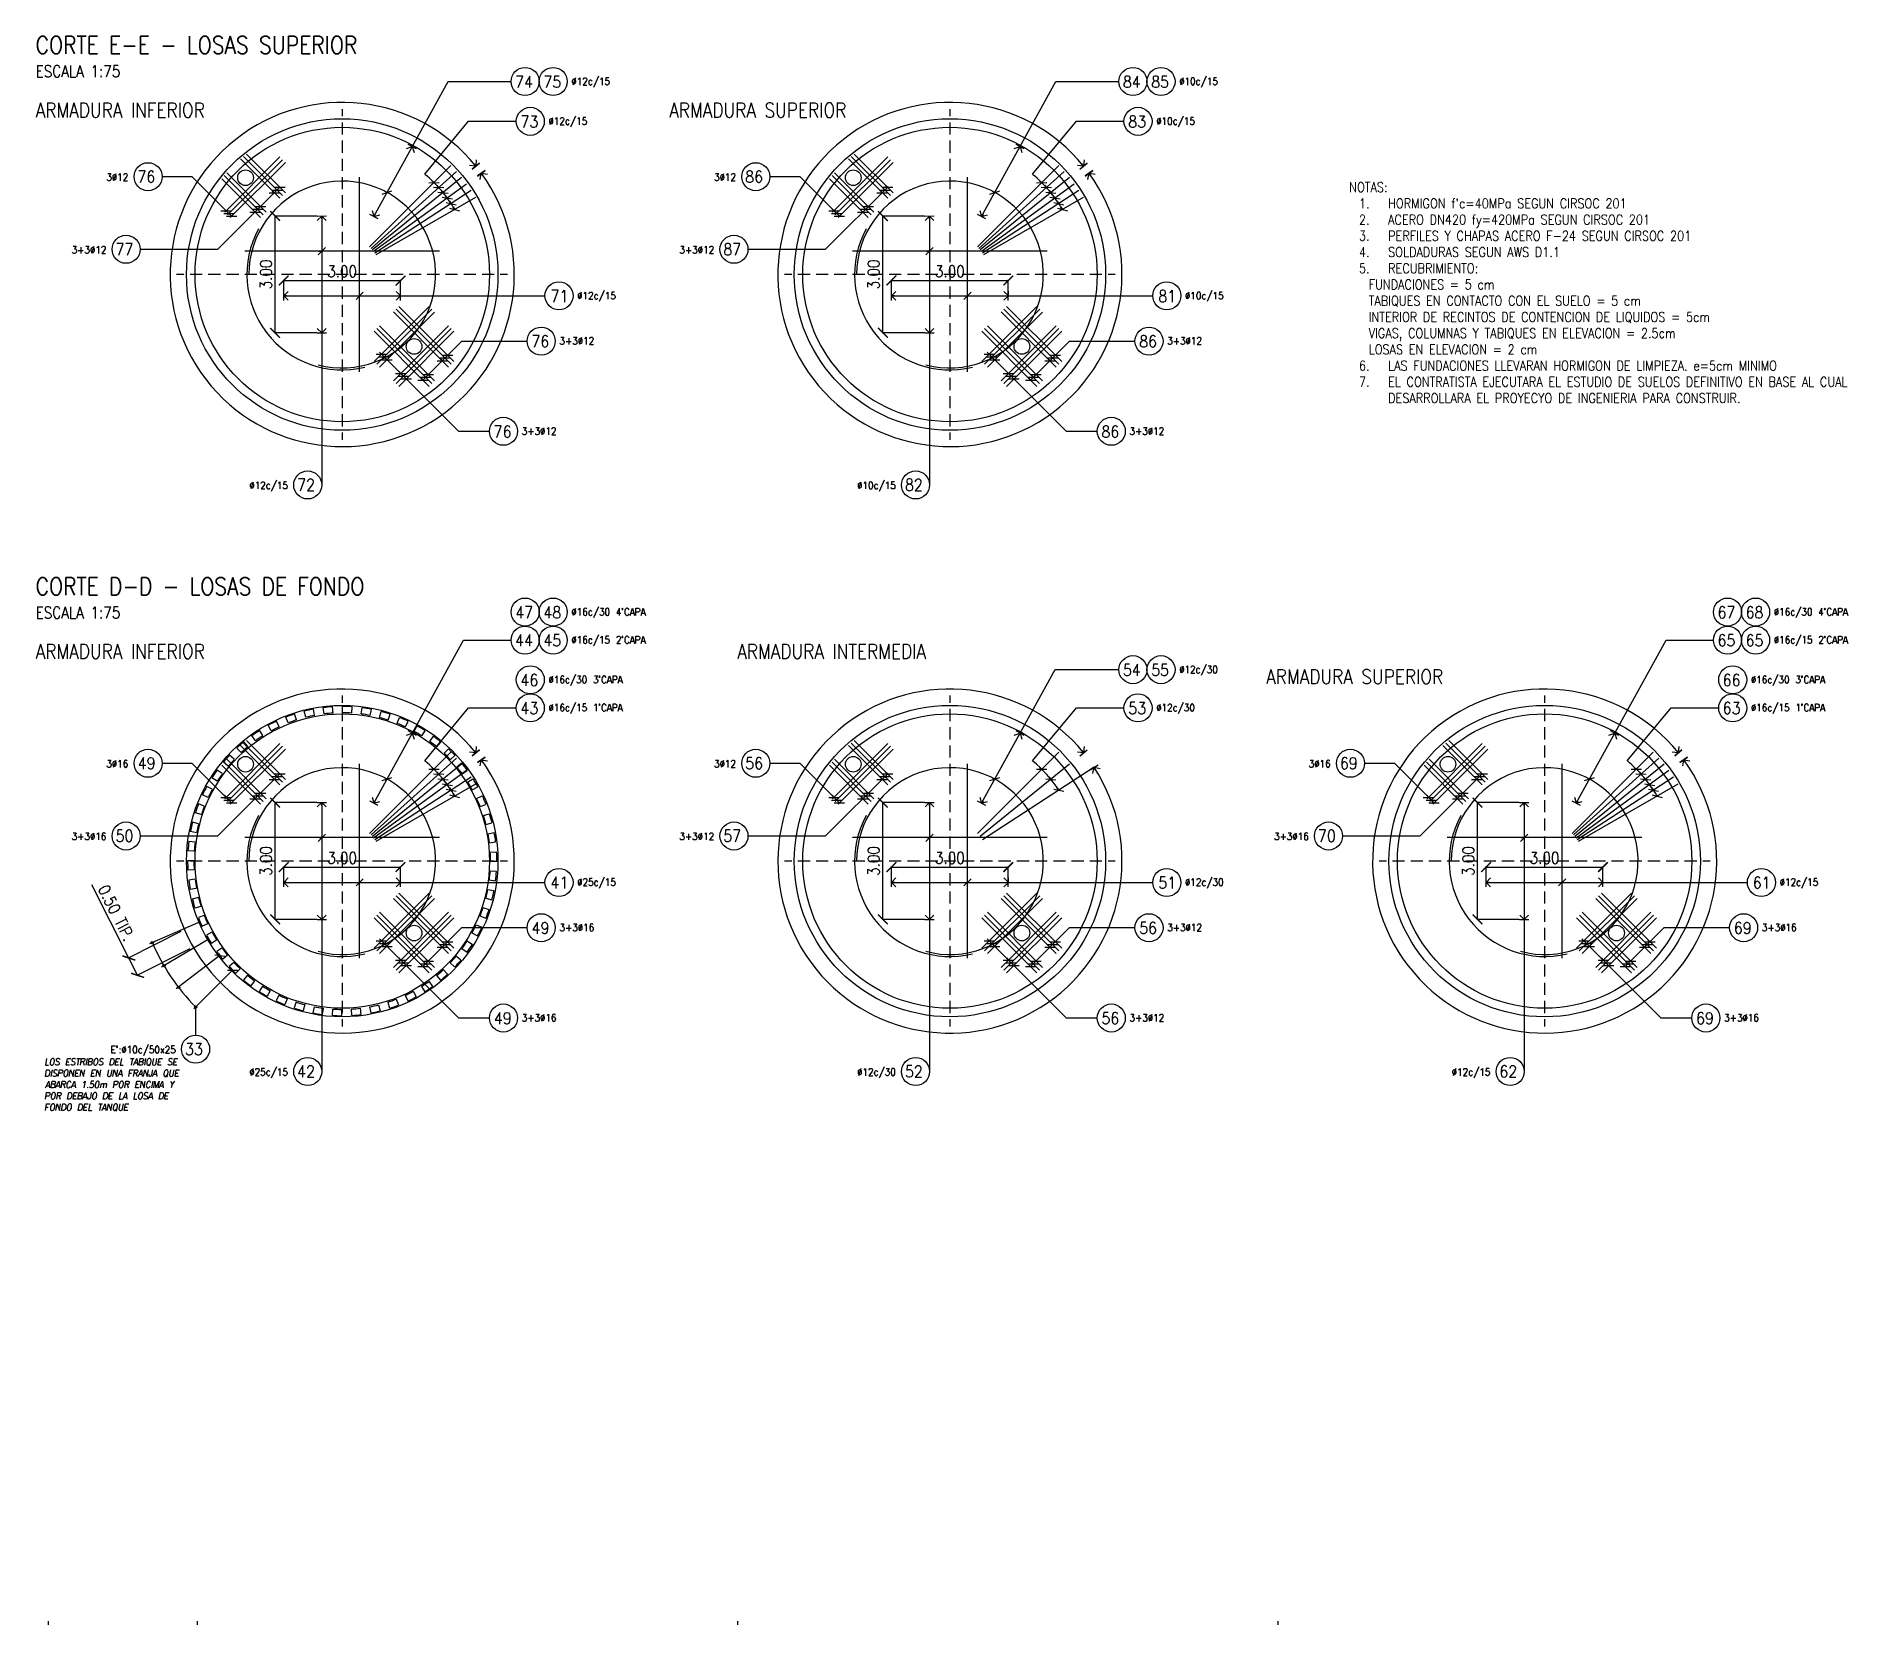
# Model space of a CAD drawing. Extents: x 157 to 1652, y -82 to 500.
# Drawn here: x 1186.9 to 1652.3, y -81.9 to 326.2 of the extents above; entities that cross this region are included whole.
import ezdxf

# ---------------------------------------------------------------- set-up
doc = ezdxf.new("R2010")
doc.units = 0
doc.header["$MEASUREMENT"] = 0
for name, color, linetype in [('Cotas', 1, 'Continuous'), ('PDF2_auxiliar', 1, 'Continuous'), ('PDF2_BARRAS-EN-VISTA-25', 5, 'Continuous'), ('PDF2_CONTORNO-ENCOFRADO-25', 2, 'Continuous'), ('PDF2_LC-FORMATO', 1, 'Continuous'), ('PDF2_LINEAS-POS-ARMADURA', 2, 'Continuous'), ('Texto', 2, 'Continuous')]:
    doc.layers.add(name, color=color, linetype=linetype)
doc.styles.add('ROMANS', font='ROMANS.SHX', dxfattribs={"width": 0.85})
doc.dimstyles.new('1.10', dxfattribs={"dimtxt": 3, "dimasz": 2.5, "dimexe": 0.18, "dimexo": 0.0625, "dimgap": 0.85, "dimtad": 1, "dimlfac": 0.1, "dimzin": 0, "dimdsep": 46, "dimtxsty": 'ROMANS', "dimblk": 'ARCHTICK', "dimcen": 0.09, "dimclrd": 256, "dimclre": 256, "dimclrt": 2, "dimadec": 0, "dimazin": 0, "dimtfac": 1, "dimtofl": 0, "dimtmove": 0, "dimatfit": 3, "dimfxl": 15, "dimfxlon": 1, "dimtolj": 1, "dimtzin": 0, "dimarcsym": 0})

msp = doc.modelspace()

# ---------------------------------------------------------------- texts
at = {"layer": 'Texto', "attachment_point": 1, "style": 'ROMANS'}
for s, width, heights, insert, char_height in [('{\\H1.5x;\\C6;CORTE E-E - LOSAS SUPERIOR^J}ESCALA 1:75', 101.90642, [26.542], (1186.763, 326.204), 3), ('{\\H1.5x;\\C6;ARMADURA INFERIOR}', 101.90642, [26.542], (1186.763, 309.111), 2.5), ('{\\H1.5x;\\C6;ARMADURA SUPERIOR}', 101.90642, [26.542], (1349.522, 309.111), 2.5), ("\\pi4.35785;NOTAS:\\P\\pi-7.5,l14.35785,t14.35785;1.^IHORMIGON f'c=40MPa SEGUN CIRSOC 201\\P2.^IACERO DN420 fy=420MPa SEGUN CIRSOC 201\\P3.^IPERFILES Y CHAPAS ACERO F-24 SEGUN CIRSOC 201\\P4.^ISOLDADURAS SEGUN AWS D1.1\\P5.^IRECUBRIMIENTO:\\P\\pi-12.5,l21.85785,t21.85785;FUNDACIONES = 5 cm\\PTABIQUES EN CONTACTO CON EL SUELO = 5 cm\\PINTERIOR DE RECINTOS DE CONTENCION DE LIQUIDOS = 5cm\\PVIGAS, COLUMNAS Y TABIQUES EN ELEVACION = 2.5cm\\PLOSAS EN ELEVACION = 2 cm\\P\\pi-7.5,l14.35785,t14.35785;6.^ILAS FUNDACIONES LLEVARAN HORMIGON DE LIMPIEZA. e=5cm MINIMO\\P7.^IEL CONTRATISTA EJECUTARA EL ESTUDIO DE SUELOS DEFINITIVO EN BASE AL CUAL DESARROLLARA EL PROYECYO DE INGENIERIA PARA CONSTRUIR.", 162.82208, [77.783], (1519.847, 288.673), 2.5), ('{\\H1.5x;\\C6;CORTE D-D - LOSAS DE FONDO }ESCALA 1:75', 101.90642, [26.542], (1186.763, 187.14), 3), ('{\\H1.5x;\\C6;ARMADURA INFERIOR}', 101.90642, [26.542], (1186.763, 170.047), 2.5), ('{\\H1.5x;\\C6;ARMADURA INTERMEDIA}', 101.90642, [26.542], (1366.99, 170.047), 2.5), ('{\\H1.5x;\\C6;ARMADURA SUPERIOR}', 101.90642, [26.542], (1502.872, 163.546), 2.5)]:
    msp.add_mtext_dynamic_manual_height_columns(s, width=width, gutter_width=1, heights=heights, dxfattribs=dict(at, insert=insert, char_height=char_height))

# ---------------------------------------------------------------- blocks, each defined once
blk = doc.blocks.new('_ArchTick')
at = {"color": 0, "linetype": 'ByBlock', "const_width": 0.15}
blk.add_lwpolyline([(-0.5, -0.5), (0.5, 0.5)], dxfattribs=at)
blk = doc.blocks.new('*D8')
at = {"layer": 'Cotas', "lineweight": -2, "transparency": 16777216}
for p, q in [((1406.61, 108.9), (1406.61, 112.94)), ((1406.61, 112.76), (1436.62, 112.76)), ((1436.62, 108.9), (1436.62, 112.94))]:
    blk.add_line(p, q, dxfattribs=at)
at = {"layer": 'Defpoints', "color": 0, "transparency": 16777216}
for p in [(1436.62, 112.76), (1406.61, 108.84), (1436.62, 108.84)]:
    blk.add_point(p, dxfattribs=at)
at = {"layer": 'Cotas', "lineweight": -2, "transparency": 16777216, "xscale": 2.5, "yscale": 2.5, "zscale": 2.5, "rotation": 180}
blk.add_blockref('_ArchTick', (1406.61, 112.76), dxfattribs=at)
at = {"layer": 'Cotas', "lineweight": -2, "transparency": 16777216, "xscale": 2.5, "yscale": 2.5, "zscale": 2.5}
blk.add_blockref('_ArchTick', (1436.62, 112.76), dxfattribs=at)
at = {"layer": 'Cotas', "color": 2, "transparency": 16777216, "insert": (1421.62, 115.11), "char_height": 3, "attachment_point": 5, "style": 'ROMANS'}
blk.add_mtext('\\A1;3.00', dxfattribs=at)
blk = doc.blocks.new('*D9')
at = {"layer": 'Cotas', "lineweight": -2, "transparency": 16777216}
for p, q in [((1415.14, 129.31), (1404.22, 129.31)), ((1404.4, 99.32), (1404.4, 129.31)), ((1415.14, 99.32), (1404.22, 99.32))]:
    blk.add_line(p, q, dxfattribs=at)
at = {"layer": 'Defpoints', "color": 0, "transparency": 16777216}
for p in [(1404.4, 129.31), (1415.2, 129.31), (1415.2, 99.32)]:
    blk.add_point(p, dxfattribs=at)
at = {"layer": 'Cotas', "lineweight": -2, "transparency": 16777216, "xscale": 2.5, "yscale": 2.5, "zscale": 2.5}
for p, rotation in [((1404.4, 129.31), 90), ((1404.4, 99.32), 270)]:
    blk.add_blockref('_ArchTick', p, dxfattribs=dict(at, rotation=rotation))
at = {"layer": 'Cotas', "color": 2, "transparency": 16777216, "insert": (1402.05, 114.32), "char_height": 3, "attachment_point": 5, "rotation": 90, "style": 'ROMANS'}
blk.add_mtext('\\A1;3.00', dxfattribs=at)
blk = doc.blocks.new('*D10')
at = {"layer": 'Cotas', "lineweight": -2, "transparency": 16777216}
for p, q in [((1559.38, 108.9), (1559.38, 112.94)), ((1559.38, 112.76), (1589.39, 112.76)), ((1589.39, 108.9), (1589.39, 112.94))]:
    blk.add_line(p, q, dxfattribs=at)
at = {"layer": 'Defpoints', "color": 0, "transparency": 16777216}
for p in [(1589.39, 112.76), (1559.38, 108.84), (1589.39, 108.84)]:
    blk.add_point(p, dxfattribs=at)
at = {"layer": 'Cotas', "lineweight": -2, "transparency": 16777216, "xscale": 2.5, "yscale": 2.5, "zscale": 2.5, "rotation": 180}
blk.add_blockref('_ArchTick', (1559.38, 112.76), dxfattribs=at)
at = {"layer": 'Cotas', "lineweight": -2, "transparency": 16777216, "xscale": 2.5, "yscale": 2.5, "zscale": 2.5}
blk.add_blockref('_ArchTick', (1589.39, 112.76), dxfattribs=at)
at = {"layer": 'Cotas', "color": 2, "transparency": 16777216, "insert": (1574.39, 115.11), "char_height": 3, "attachment_point": 5, "style": 'ROMANS'}
blk.add_mtext('\\A1;3.00', dxfattribs=at)
blk = doc.blocks.new('*D11')
at = {"layer": 'Cotas', "lineweight": -2, "transparency": 16777216}
for p, q in [((1567.91, 129.31), (1556.99, 129.31)), ((1557.17, 99.32), (1557.17, 129.31)), ((1567.91, 99.32), (1556.99, 99.32))]:
    blk.add_line(p, q, dxfattribs=at)
at = {"layer": 'Defpoints', "color": 0, "transparency": 16777216}
for p in [(1557.17, 129.31), (1567.97, 129.31), (1567.97, 99.32)]:
    blk.add_point(p, dxfattribs=at)
at = {"layer": 'Cotas', "lineweight": -2, "transparency": 16777216, "xscale": 2.5, "yscale": 2.5, "zscale": 2.5}
for p, rotation in [((1557.17, 129.31), 90), ((1557.17, 99.32), 270)]:
    blk.add_blockref('_ArchTick', p, dxfattribs=dict(at, rotation=rotation))
at = {"layer": 'Cotas', "color": 2, "transparency": 16777216, "insert": (1554.82, 114.32), "char_height": 3, "attachment_point": 5, "rotation": 90, "style": 'ROMANS'}
blk.add_mtext('\\A1;3.00', dxfattribs=at)
blk = doc.blocks.new('*D12')
at = {"layer": 'Cotas', "lineweight": -2, "transparency": 16777216}
for p, q in [((1250.47, 108.9), (1250.47, 112.94)), ((1250.47, 112.76), (1280.49, 112.76)), ((1280.49, 108.9), (1280.49, 112.94))]:
    blk.add_line(p, q, dxfattribs=at)
at = {"layer": 'Defpoints', "color": 0, "transparency": 16777216}
for p in [(1280.49, 112.76), (1250.47, 108.84), (1280.49, 108.84)]:
    blk.add_point(p, dxfattribs=at)
at = {"layer": 'Cotas', "lineweight": -2, "transparency": 16777216, "xscale": 2.5, "yscale": 2.5, "zscale": 2.5, "rotation": 180}
blk.add_blockref('_ArchTick', (1250.47, 112.76), dxfattribs=at)
at = {"layer": 'Cotas', "lineweight": -2, "transparency": 16777216, "xscale": 2.5, "yscale": 2.5, "zscale": 2.5}
blk.add_blockref('_ArchTick', (1280.49, 112.76), dxfattribs=at)
at = {"layer": 'Cotas', "color": 2, "transparency": 16777216, "insert": (1265.48, 115.11), "char_height": 3, "attachment_point": 5, "style": 'ROMANS'}
blk.add_mtext('\\A1;3.00', dxfattribs=at)
blk = doc.blocks.new('*D13')
at = {"layer": 'Cotas', "lineweight": -2, "transparency": 16777216}
for p, q in [((1259, 129.31), (1248.09, 129.31)), ((1248.27, 99.32), (1248.27, 129.31)), ((1259, 99.32), (1248.09, 99.32))]:
    blk.add_line(p, q, dxfattribs=at)
at = {"layer": 'Defpoints', "color": 0, "transparency": 16777216}
for p in [(1248.27, 129.31), (1259.06, 129.31), (1259.06, 99.32)]:
    blk.add_point(p, dxfattribs=at)
at = {"layer": 'Cotas', "lineweight": -2, "transparency": 16777216, "xscale": 2.5, "yscale": 2.5, "zscale": 2.5}
for p, rotation in [((1248.27, 129.31), 90), ((1248.27, 99.32), 270)]:
    blk.add_blockref('_ArchTick', p, dxfattribs=dict(at, rotation=rotation))
at = {"layer": 'Cotas', "color": 2, "transparency": 16777216, "insert": (1245.92, 114.32), "char_height": 3, "attachment_point": 5, "rotation": 90, "style": 'ROMANS'}
blk.add_mtext('\\A1;3.00', dxfattribs=at)
blk = doc.blocks.new('*D14')
at = {"layer": 'Cotas', "lineweight": -2, "transparency": 16777216}
for p, q in [((1250.47, 259.59), (1250.47, 263.63)), ((1250.47, 263.45), (1280.49, 263.45)), ((1280.49, 259.59), (1280.49, 263.63))]:
    blk.add_line(p, q, dxfattribs=at)
at = {"layer": 'Defpoints', "color": 0, "transparency": 16777216}
for p in [(1280.49, 263.45), (1250.47, 259.52), (1280.49, 259.52)]:
    blk.add_point(p, dxfattribs=at)
at = {"layer": 'Cotas', "lineweight": -2, "transparency": 16777216, "xscale": 2.5, "yscale": 2.5, "zscale": 2.5, "rotation": 180}
blk.add_blockref('_ArchTick', (1250.47, 263.45), dxfattribs=at)
at = {"layer": 'Cotas', "lineweight": -2, "transparency": 16777216, "xscale": 2.5, "yscale": 2.5, "zscale": 2.5}
blk.add_blockref('_ArchTick', (1280.49, 263.45), dxfattribs=at)
at = {"layer": 'Cotas', "color": 2, "transparency": 16777216, "insert": (1265.48, 265.8), "char_height": 3, "attachment_point": 5, "style": 'ROMANS'}
blk.add_mtext('\\A1;3.00', dxfattribs=at)
blk = doc.blocks.new('*D15')
at = {"layer": 'Cotas', "lineweight": -2, "transparency": 16777216}
for p, q in [((1259, 280), (1248.09, 280)), ((1248.27, 250.01), (1248.27, 280)), ((1259, 250.01), (1248.09, 250.01))]:
    blk.add_line(p, q, dxfattribs=at)
at = {"layer": 'Defpoints', "color": 0, "transparency": 16777216}
for p in [(1248.27, 280), (1259.06, 280), (1259.06, 250.01)]:
    blk.add_point(p, dxfattribs=at)
at = {"layer": 'Cotas', "lineweight": -2, "transparency": 16777216, "xscale": 2.5, "yscale": 2.5, "zscale": 2.5}
for p, rotation in [((1248.27, 280), 90), ((1248.27, 250.01), 270)]:
    blk.add_blockref('_ArchTick', p, dxfattribs=dict(at, rotation=rotation))
at = {"layer": 'Cotas', "color": 2, "transparency": 16777216, "insert": (1245.92, 265), "char_height": 3, "attachment_point": 5, "rotation": 90, "style": 'ROMANS'}
blk.add_mtext('\\A1;3.00', dxfattribs=at)
blk = doc.blocks.new('*D16')
at = {"layer": 'Cotas', "lineweight": -2, "transparency": 16777216}
for p, q in [((1406.61, 259.59), (1406.61, 263.63)), ((1406.61, 263.45), (1436.62, 263.45)), ((1436.62, 259.59), (1436.62, 263.63))]:
    blk.add_line(p, q, dxfattribs=at)
at = {"layer": 'Defpoints', "color": 0, "transparency": 16777216}
for p in [(1436.62, 263.45), (1406.61, 259.52), (1436.62, 259.52)]:
    blk.add_point(p, dxfattribs=at)
at = {"layer": 'Cotas', "lineweight": -2, "transparency": 16777216, "xscale": 2.5, "yscale": 2.5, "zscale": 2.5, "rotation": 180}
blk.add_blockref('_ArchTick', (1406.61, 263.45), dxfattribs=at)
at = {"layer": 'Cotas', "lineweight": -2, "transparency": 16777216, "xscale": 2.5, "yscale": 2.5, "zscale": 2.5}
blk.add_blockref('_ArchTick', (1436.62, 263.45), dxfattribs=at)
at = {"layer": 'Cotas', "color": 2, "transparency": 16777216, "insert": (1421.62, 265.8), "char_height": 3, "attachment_point": 5, "style": 'ROMANS'}
blk.add_mtext('\\A1;3.00', dxfattribs=at)
blk = doc.blocks.new('*D17')
at = {"layer": 'Cotas', "lineweight": -2, "transparency": 16777216}
for p, q in [((1415.14, 280), (1404.22, 280)), ((1404.4, 250.01), (1404.4, 280)), ((1415.14, 250.01), (1404.22, 250.01))]:
    blk.add_line(p, q, dxfattribs=at)
at = {"layer": 'Defpoints', "color": 0, "transparency": 16777216}
for p in [(1404.4, 280), (1415.2, 280), (1415.2, 250.01)]:
    blk.add_point(p, dxfattribs=at)
at = {"layer": 'Cotas', "lineweight": -2, "transparency": 16777216, "xscale": 2.5, "yscale": 2.5, "zscale": 2.5}
for p, rotation in [((1404.4, 280), 90), ((1404.4, 250.01), 270)]:
    blk.add_blockref('_ArchTick', p, dxfattribs=dict(at, rotation=rotation))
at = {"layer": 'Cotas', "color": 2, "transparency": 16777216, "insert": (1402.05, 265), "char_height": 3, "attachment_point": 5, "rotation": 90, "style": 'ROMANS'}
blk.add_mtext('\\A1;3.00', dxfattribs=at)
blk = doc.blocks.new('*D18')
at = {"layer": 'Cotas', "lineweight": -2, "transparency": 16777216}
for p, q in [((1210.69, 89.4), (1201.18, 108.21)), ((1224.07, 96.17), (1210.53, 89.32)), ((1212.94, 84.95), (1210.69, 89.4)), ((1226.32, 91.72), (1212.77, 84.87))]:
    blk.add_line(p, q, dxfattribs=at)
at = {"layer": 'Defpoints', "color": 0, "transparency": 16777216}
for p in [(1229, 98.66), (1231.25, 94.21), (1212.94, 84.95)]:
    blk.add_point(p, dxfattribs=at)
at = {"layer": 'Cotas', "lineweight": -2, "transparency": 16777216, "xscale": 2.5, "yscale": 2.5, "zscale": 2.5}
for p, rotation in [((1210.69, 89.4), 116.8140759028388), ((1212.94, 84.95), 296.8140759028388)]:
    blk.add_blockref('_ArchTick', p, dxfattribs=dict(at, rotation=rotation))
at = {"layer": 'Cotas', "color": 2, "transparency": 16777216, "insert": (1207.47, 100.98), "char_height": 3, "attachment_point": 5, "rotation": 296.8141, "style": 'ROMANS'}
blk.add_mtext('\\A1;0.50 TIP.', dxfattribs=at)

# ---------------------------------------------------------------- dimensions: what is measured, and where the dimension line sits
at = {"layer": 'Cotas'}
for base, p1, p2, picture, middle in [((1248.269, 279.997), (1259.064, 250.011), (1259.064, 279.997), '*D15', (1245.919, 265.004)), ((1404.405, 279.997), (1415.2, 250.011), (1415.2, 279.997), '*D17', (1402.055, 265.004)), ((1248.269, 129.308), (1259.064, 99.323), (1259.064, 129.308), '*D13', (1245.919, 114.316)), ((1404.405, 129.308), (1415.2, 99.323), (1415.2, 129.308), '*D9', (1402.055, 114.316)), ((1557.174, 129.308), (1567.969, 99.323), (1567.969, 129.308), '*D11', (1554.824, 114.316))]:
    dim = msp.add_linear_dim(base=base, p1=p1, p2=p2, angle=90, dimstyle='1.10', dxfattribs=at)
    dim.commit()
    dim.dimension.update_dxf_attribs({"geometry": picture, "text_midpoint": middle})
for base, p1, p2, picture, middle in [((1280.489, 263.446), (1250.472, 259.525), (1280.489, 259.525), '*D14', (1265.48, 265.796)), ((1436.625, 263.446), (1406.608, 259.525), (1436.625, 259.525), '*D16', (1421.616, 265.796)), ((1280.489, 112.757), (1250.472, 108.836), (1280.489, 108.836), '*D12', (1265.48, 115.107)), ((1436.625, 112.757), (1406.608, 108.836), (1436.625, 108.836), '*D8', (1421.616, 115.107)), ((1589.394, 112.757), (1559.377, 108.836), (1589.394, 108.836), '*D10', (1574.385, 115.107))]:
    dim = msp.add_linear_dim(base=base, p1=p1, p2=p2, dimstyle='1.10', dxfattribs=at)
    dim.commit()
    dim.dimension.update_dxf_attribs({"geometry": picture, "text_midpoint": middle})
dim = msp.add_linear_dim(base=(1212.935, 84.949), p1=(1228.999, 98.656), p2=(1231.249, 94.206), angle=296.81408, text='<> TIP.', dimstyle='1.10', dxfattribs=at)
dim.commit()
dim.dimension.update_dxf_attribs({"geometry": '*D18', "text_midpoint": (1205.368, 99.921), "dimtype": 161})

# ---------------------------------------------------------------- linework, layer by layer
at = {"layer": 'PDF2_auxiliar', "lineweight": 25}
for points in [[(1265.496, 307.504), (1265.496, 305.63)], [(1421.616, 307.504), (1421.616, 305.63)], [(1265.496, 304.074), (1265.496, 300.961)], [(1421.616, 304.074), (1421.616, 300.961)], [(1265.496, 299.404), (1265.496, 296.26)], [(1421.616, 299.404), (1421.616, 296.26)], [(1265.496, 294.703), (1265.496, 291.591)], [(1421.616, 294.703), (1421.616, 291.591)], [(1265.496, 290.002), (1265.496, 286.889)], [(1421.616, 290.002), (1421.616, 286.889)], [(1265.496, 285.333), (1265.496, 282.188)], [(1421.616, 285.333), (1421.616, 282.188)], [(1265.496, 280.632), (1265.496, 277.519)], [(1421.616, 280.632), (1421.616, 277.519)], [(1265.496, 275.963), (1265.496, 272.818)], [(1421.616, 275.963), (1421.616, 272.818)], [(1265.496, 271.262), (1265.496, 268.149)], [(1421.616, 271.262), (1421.616, 268.149)], [(1265.496, 266.561), (1265.496, 263.448)], [(1421.616, 266.561), (1421.616, 263.448)], [(1224.838, 265.004), (1222.964, 265.004)], [(1229.539, 265.004), (1226.426, 265.004)], [(1234.24, 265.004), (1231.096, 265.004)], [(1238.91, 265.004), (1235.797, 265.004)], [(1243.611, 265.004), (1240.466, 265.004)], [(1248.28, 265.004), (1245.167, 265.004)], [(1252.981, 265.004), (1249.868, 265.004)], [(1257.682, 265.004), (1254.537, 265.004)], [(1262.351, 265.004), (1259.239, 265.004)], [(1267.052, 265.004), (1263.908, 265.004)], [(1265.496, 261.891), (1265.496, 258.747)], [(1271.722, 265.004), (1268.609, 265.004)], [(1276.423, 265.004), (1273.31, 265.004)], [(1281.124, 265.004), (1277.979, 265.004)], [(1285.793, 265.004), (1282.68, 265.004)], [(1290.494, 265.004), (1287.35, 265.004)], [(1295.164, 265.004), (1292.051, 265.004)], [(1299.865, 265.004), (1296.752, 265.004)], [(1304.566, 265.004), (1301.421, 265.004)], [(1307.996, 265.004), (1306.122, 265.004)], [(1380.99, 265.004), (1379.116, 265.004)], [(1385.691, 265.004), (1382.546, 265.004)], [(1390.36, 265.004), (1387.247, 265.004)], [(1395.061, 265.004), (1391.917, 265.004)], [(1399.731, 265.004), (1396.618, 265.004)], [(1404.432, 265.004), (1401.319, 265.004)], [(1409.133, 265.004), (1405.988, 265.004)], [(1413.802, 265.004), (1410.689, 265.004)], [(1418.503, 265.004), (1415.359, 265.004)], [(1423.173, 265.004), (1420.06, 265.004)], [(1421.616, 261.891), (1421.616, 258.747)], [(1427.874, 265.004), (1424.761, 265.004)], [(1432.575, 265.004), (1429.43, 265.004)], [(1437.244, 265.004), (1434.131, 265.004)], [(1441.945, 265.004), (1438.8, 265.004)], [(1446.614, 265.004), (1443.501, 265.004)], [(1451.315, 265.004), (1448.203, 265.004)], [(1456.016, 265.004), (1452.872, 265.004)], [(1460.686, 265.004), (1457.573, 265.004)], [(1464.116, 265.004), (1462.242, 265.004)], [(1265.496, 257.19), (1265.496, 254.077)], [(1421.616, 257.19), (1421.616, 254.077)], [(1265.496, 252.521), (1265.496, 249.376)], [(1421.616, 252.521), (1421.616, 249.376)], [(1265.496, 247.82), (1265.496, 244.707)], [(1421.616, 247.82), (1421.616, 244.707)], [(1265.496, 243.119), (1265.496, 240.006)], [(1421.616, 243.119), (1421.616, 240.006)], [(1265.496, 238.449), (1265.496, 235.305)], [(1421.616, 238.449), (1421.616, 235.305)], [(1265.496, 233.748), (1265.496, 230.635)], [(1421.616, 233.748), (1421.616, 230.635)], [(1265.496, 229.079), (1265.496, 225.934)], [(1421.616, 229.079), (1421.616, 225.934)], [(1265.496, 224.378), (1265.496, 222.504)], [(1421.616, 224.378), (1421.616, 222.504)], [(1265.496, 156.816), (1265.496, 154.942)], [(1421.616, 156.816), (1421.616, 154.942)], [(1574.401, 156.816), (1574.401, 154.942)], [(1265.496, 153.385), (1265.496, 150.273)], [(1421.616, 153.385), (1421.616, 150.273)], [(1574.401, 153.385), (1574.401, 150.273)], [(1265.496, 148.684), (1265.496, 145.571)], [(1421.616, 148.684), (1421.616, 145.571)], [(1574.401, 148.684), (1574.401, 145.571)], [(1265.496, 144.015), (1265.496, 140.87)], [(1421.616, 144.015), (1421.616, 140.87)], [(1574.401, 144.015), (1574.401, 140.87)], [(1265.496, 139.314), (1265.496, 136.201)], [(1421.616, 139.314), (1421.616, 136.201)], [(1574.401, 139.314), (1574.401, 136.201)], [(1265.496, 134.645), (1265.496, 131.5)], [(1421.616, 134.645), (1421.616, 131.5)], [(1574.401, 134.645), (1574.401, 131.5)], [(1265.496, 129.944), (1265.496, 126.831)], [(1421.616, 129.944), (1421.616, 126.831)], [(1574.401, 129.944), (1574.401, 126.831)], [(1265.496, 125.242), (1265.496, 122.13)], [(1421.616, 125.242), (1421.616, 122.13)], [(1574.401, 125.242), (1574.401, 122.13)], [(1265.496, 120.573), (1265.496, 117.429)], [(1421.616, 120.573), (1421.616, 117.429)], [(1574.401, 120.573), (1574.401, 117.429)], [(1224.838, 114.316), (1222.964, 114.316)], [(1229.539, 114.316), (1226.426, 114.316)], [(1234.24, 114.316), (1231.096, 114.316)], [(1238.91, 114.316), (1235.797, 114.316)], [(1243.611, 114.316), (1240.466, 114.316)], [(1248.28, 114.316), (1245.167, 114.316)], [(1252.981, 114.316), (1249.868, 114.316)], [(1257.682, 114.316), (1254.537, 114.316)], [(1262.351, 114.316), (1259.239, 114.316)], [(1267.052, 114.316), (1263.908, 114.316)], [(1265.496, 115.872), (1265.496, 112.759)], [(1271.722, 114.316), (1268.609, 114.316)], [(1276.423, 114.316), (1273.31, 114.316)], [(1281.124, 114.316), (1277.979, 114.316)], [(1285.793, 114.316), (1282.68, 114.316)], [(1290.494, 114.316), (1287.35, 114.316)], [(1295.164, 114.316), (1292.051, 114.316)], [(1299.865, 114.316), (1296.752, 114.316)], [(1304.566, 114.316), (1301.421, 114.316)], [(1307.996, 114.316), (1306.122, 114.316)], [(1380.99, 114.316), (1379.116, 114.316)], [(1385.691, 114.316), (1382.546, 114.316)], [(1390.36, 114.316), (1387.247, 114.316)], [(1395.061, 114.316), (1391.917, 114.316)], [(1399.731, 114.316), (1396.618, 114.316)], [(1404.432, 114.316), (1401.319, 114.316)], [(1409.133, 114.316), (1405.988, 114.316)], [(1413.802, 114.316), (1410.689, 114.316)], [(1418.503, 114.316), (1415.359, 114.316)], [(1423.173, 114.316), (1420.06, 114.316)], [(1421.616, 115.872), (1421.616, 112.759)], [(1427.874, 114.316), (1424.761, 114.316)], [(1432.575, 114.316), (1429.43, 114.316)], [(1437.244, 114.316), (1434.131, 114.316)], [(1441.945, 114.316), (1438.8, 114.316)], [(1446.614, 114.316), (1443.501, 114.316)], [(1451.315, 114.316), (1448.203, 114.316)], [(1456.016, 114.316), (1452.872, 114.316)], [(1460.686, 114.316), (1457.573, 114.316)], [(1464.116, 114.316), (1462.242, 114.316)], [(1533.743, 114.316), (1531.869, 114.316)], [(1538.444, 114.316), (1535.331, 114.316)], [(1543.145, 114.316), (1540.001, 114.316)], [(1547.814, 114.316), (1544.702, 114.316)], [(1552.516, 114.316), (1549.371, 114.316)], [(1557.185, 114.316), (1554.072, 114.316)], [(1561.886, 114.316), (1558.773, 114.316)], [(1566.587, 114.316), (1563.442, 114.316)], [(1571.256, 114.316), (1568.143, 114.316)], [(1575.957, 114.316), (1572.813, 114.316)], [(1574.401, 115.872), (1574.401, 112.759)], [(1580.627, 114.316), (1577.514, 114.316)], [(1585.328, 114.316), (1582.215, 114.316)], [(1590.029, 114.316), (1586.884, 114.316)], [(1594.698, 114.316), (1591.585, 114.316)], [(1599.399, 114.316), (1596.255, 114.316)], [(1604.068, 114.316), (1600.956, 114.316)], [(1608.77, 114.316), (1605.657, 114.316)], [(1613.471, 114.316), (1610.326, 114.316)], [(1616.901, 114.316), (1615.027, 114.316)], [(1265.496, 111.203), (1265.496, 108.058)], [(1421.616, 111.203), (1421.616, 108.058)], [(1574.401, 111.203), (1574.401, 108.058)], [(1265.496, 106.502), (1265.496, 103.389)], [(1421.616, 106.502), (1421.616, 103.389)], [(1574.401, 106.502), (1574.401, 103.389)], [(1265.496, 101.801), (1265.496, 98.688)], [(1421.616, 101.801), (1421.616, 98.688)], [(1574.401, 101.801), (1574.401, 98.688)], [(1265.496, 97.131), (1265.496, 93.987)], [(1421.616, 97.131), (1421.616, 93.987)], [(1574.401, 97.131), (1574.401, 93.987)], [(1265.496, 92.43), (1265.496, 89.317)], [(1421.616, 92.43), (1421.616, 89.317)], [(1574.401, 92.43), (1574.401, 89.317)], [(1265.496, 87.761), (1265.496, 84.616)], [(1421.616, 87.761), (1421.616, 84.616)], [(1574.401, 87.761), (1574.401, 84.616)], [(1265.496, 83.06), (1265.496, 79.947)], [(1421.616, 83.06), (1421.616, 79.947)], [(1574.401, 83.06), (1574.401, 79.947)], [(1265.496, 78.359), (1265.496, 75.246)], [(1421.616, 78.359), (1421.616, 75.246)], [(1574.401, 78.359), (1574.401, 75.246)], [(1265.496, 73.689), (1265.496, 71.815)], [(1421.616, 73.689), (1421.616, 71.815)], [(1574.401, 73.689), (1574.401, 71.815)]]:
    msp.add_lwpolyline(points, dxfattribs=at)
at = {"layer": 'PDF2_BARRAS-EN-VISTA-25', "lineweight": 25}
for points in [[(1310.728, 312.999), (1311.871, 315.985), (1310.283, 315.985)], [(1313.714, 312.999), (1313.714, 315.985), (1312.57, 313.984), (1314.286, 313.984)], [(1318.002, 312.999), (1319.145, 315.985), (1317.525, 315.985)], [(1321.21, 315.985), (1320.067, 315.985), (1319.94, 314.715), (1320.067, 314.842), (1320.384, 315.001), (1320.734, 315.001), (1321.083, 314.842), (1321.305, 314.556), (1321.432, 314.143), (1321.432, 313.857), (1321.305, 313.412), (1321.083, 313.127), (1320.734, 312.999), (1320.384, 312.999), (1320.067, 313.127), (1319.94, 313.285), (1319.812, 313.571)], [(1469.834, 312.999), (1469.834, 315.985), (1468.69, 313.984), (1470.406, 313.984)], [(1477.33, 315.985), (1476.187, 315.985), (1476.091, 314.715), (1476.187, 314.842), (1476.536, 315.001), (1476.885, 315.001), (1477.203, 314.842), (1477.457, 314.556), (1477.552, 314.143), (1477.552, 313.857), (1477.457, 313.412), (1477.203, 313.127), (1476.885, 312.999), (1476.536, 312.999), (1476.187, 313.127), (1476.091, 313.285), (1475.964, 313.571)], [(1312.126, 302.771), (1313.269, 305.789), (1311.649, 305.789)], [(1314.158, 305.789), (1315.429, 305.789), (1314.73, 304.646), (1315.08, 304.646), (1315.302, 304.487), (1315.429, 304.36), (1315.556, 303.915), (1315.556, 303.629), (1315.429, 303.216), (1315.207, 302.93), (1314.857, 302.771), (1314.508, 302.771), (1314.158, 302.93), (1314.063, 303.057), (1313.936, 303.343)], [(1470.31, 305.789), (1471.581, 305.789), (1470.882, 304.646), (1471.231, 304.646), (1471.454, 304.487), (1471.581, 304.36), (1471.676, 303.915), (1471.676, 303.629), (1471.581, 303.216), (1471.327, 302.93), (1471.009, 302.771), (1470.66, 302.771), (1470.31, 302.93), (1470.183, 303.057), (1470.088, 303.343)], [(1235.352, 281.045), (1249.487, 295.18)], [(1236.051, 280.314), (1250.186, 294.481)], [(1236.75, 279.616), (1250.916, 293.75)], [(1249.487, 284.571), (1239.386, 294.672)], [(1250.186, 285.27), (1240.148, 295.307)], [(1250.916, 285.968), (1240.942, 295.942)], [(1391.472, 281.045), (1405.639, 295.18)], [(1392.171, 280.314), (1406.338, 294.481)], [(1392.901, 279.616), (1407.036, 293.75)], [(1405.639, 284.571), (1395.538, 294.672)], [(1406.338, 285.27), (1396.3, 295.307)], [(1407.036, 285.968), (1397.063, 295.942)], [(1213.721, 288.636), (1214.864, 291.622), (1213.244, 291.622)], [(1217.024, 291.209), (1216.897, 291.495), (1216.579, 291.622), (1216.325, 291.622), (1216.008, 291.495), (1215.754, 291.051), (1215.658, 290.352), (1215.658, 289.621), (1215.754, 289.049), (1216.008, 288.764), (1216.325, 288.636), (1216.452, 288.636), (1216.802, 288.764), (1217.024, 289.049), (1217.151, 289.494), (1217.151, 289.621), (1217.024, 290.066), (1216.802, 290.352), (1216.452, 290.479), (1216.325, 290.479), (1216.008, 290.352), (1215.754, 290.066), (1215.658, 289.621)], [(1244.532, 279.616), (1234.558, 289.589)], [(1245.231, 280.314), (1235.193, 290.384)], [(1245.929, 281.045), (1235.86, 291.146)], [(1269.975, 240.006), (1269.975, 290.002)], [(1293.417, 292.956), (1272.548, 272.087)], [(1294.846, 291.432), (1272.929, 271.706)], [(1296.18, 289.875), (1273.246, 271.293)], [(1287.763, 288.573), (1290.399, 288.636)], [(1373.176, 291.209), (1373.049, 291.495), (1372.7, 291.622), (1372.477, 291.622), (1372.128, 291.495), (1371.905, 291.051), (1371.778, 290.352), (1371.778, 289.621), (1371.905, 289.049), (1372.128, 288.764), (1372.477, 288.636), (1372.604, 288.636), (1372.922, 288.764), (1373.176, 289.049), (1373.271, 289.494), (1373.271, 289.621), (1373.176, 290.066), (1372.922, 290.352), (1372.604, 290.479), (1372.477, 290.479), (1372.128, 290.352), (1371.905, 290.066), (1371.778, 289.621)], [(1400.652, 279.616), (1390.71, 289.589)], [(1401.382, 280.314), (1391.345, 290.384)], [(1402.081, 281.045), (1391.98, 291.146)], [(1426.127, 240.006), (1426.127, 290.002)], [(1449.568, 292.956), (1428.699, 272.087)], [(1450.998, 291.432), (1429.049, 271.706)], [(1452.332, 289.875), (1429.398, 271.293)], [(1443.883, 288.573), (1446.551, 288.636)], [(1246.755, 285.968), (1249.392, 285.968)], [(1247.454, 286.699), (1250.122, 286.699)], [(1248.153, 287.398), (1250.821, 287.398)], [(1297.451, 288.224), (1273.564, 270.88)], [(1298.626, 286.54), (1273.882, 270.467)], [(1299.706, 284.761), (1274.136, 270.023)], [(1275.788, 285.651), (1278.297, 286.445)], [(1288.97, 287.398), (1291.606, 287.302)], [(1290.113, 286.127), (1292.75, 285.873)], [(1291.161, 284.825), (1293.798, 284.444)], [(1402.875, 285.968), (1405.543, 285.968)], [(1403.606, 286.699), (1406.242, 286.699)], [(1404.305, 287.398), (1406.941, 287.398)], [(1453.571, 288.224), (1429.716, 270.88)], [(1454.746, 286.54), (1430.002, 270.467)], [(1455.826, 284.761), (1430.288, 270.023)], [(1431.908, 285.651), (1434.449, 286.445)], [(1445.09, 287.398), (1447.758, 287.302)], [(1446.233, 286.127), (1448.87, 285.873)], [(1447.313, 284.825), (1449.95, 284.444)], [(1234.367, 281.363), (1237.004, 281.363)], [(1235.066, 280.664), (1237.703, 280.664)], [(1235.765, 279.965), (1238.433, 279.965)], [(1241.8, 281.045), (1244.436, 281.045)], [(1242.499, 281.744), (1245.135, 281.744)], [(1243.198, 282.443), (1245.866, 282.443)], [(1292.178, 283.459), (1294.782, 282.919)], [(1293.099, 282.03), (1295.672, 281.363)], [(1390.487, 281.363), (1393.156, 281.363)], [(1391.186, 280.664), (1393.854, 280.664)], [(1391.917, 279.965), (1394.553, 279.965)], [(1397.92, 281.045), (1400.588, 281.045)], [(1398.651, 281.744), (1401.287, 281.744)], [(1399.35, 282.443), (1401.986, 282.443)], [(1448.298, 283.459), (1450.902, 282.919)], [(1449.251, 282.03), (1451.824, 281.363)], [(1208.098, 269.959), (1209.242, 272.977), (1207.622, 272.977)], [(1210.385, 269.959), (1211.529, 272.977), (1209.909, 272.977)], [(1290.494, 271.007), (1240.466, 271.007)], [(1259.302, 270.086), (1261.176, 271.96)], [(1366.506, 269.959), (1367.649, 272.977), (1366.061, 272.977)], [(1446.614, 271.007), (1396.618, 271.007)], [(1415.454, 270.086), (1417.328, 271.96)], [(1319.844, 257.921), (1320.988, 260.938), (1319.368, 260.938)], [(1322.004, 260.367), (1322.227, 260.494), (1322.576, 260.938), (1322.576, 257.921)], [(1478.156, 260.367), (1478.378, 260.494), (1478.728, 260.938), (1478.728, 257.921)], [(1269.054, 258.588), (1270.928, 260.462)], [(1273.691, 242.642), (1287.858, 256.777)], [(1274.422, 241.943), (1288.557, 256.078)], [(1293.512, 241.943), (1279.377, 256.078)], [(1294.211, 242.642), (1280.076, 256.777)], [(1425.174, 258.588), (1427.048, 260.462)], [(1429.843, 242.642), (1443.978, 256.777)], [(1430.542, 241.943), (1444.709, 256.078)], [(1449.632, 241.943), (1435.497, 256.078)], [(1450.362, 242.642), (1436.196, 256.777)], [(1275.121, 241.213), (1289.255, 255.348)], [(1289.255, 237.687), (1275.121, 251.822)], [(1292.813, 241.213), (1278.646, 255.38)], [(1278.646, 237.687), (1292.813, 251.822)], [(1431.241, 241.213), (1445.407, 255.348)], [(1445.407, 237.687), (1431.272, 251.822)], [(1448.933, 241.213), (1434.798, 255.38)], [(1434.798, 237.687), (1448.933, 251.822)], [(1287.858, 236.258), (1273.691, 250.424)], [(1288.557, 236.988), (1274.422, 251.123)], [(1279.377, 236.988), (1293.512, 251.123)], [(1280.076, 236.258), (1294.211, 250.424)], [(1314.921, 246.295), (1316.064, 249.313), (1314.476, 249.313)], [(1318.224, 248.868), (1318.129, 249.154), (1317.78, 249.313), (1317.557, 249.313), (1317.208, 249.154), (1316.985, 248.741), (1316.858, 248.01), (1316.858, 247.312), (1316.985, 246.74), (1317.208, 246.454), (1317.557, 246.295), (1317.653, 246.295), (1318.002, 246.454), (1318.224, 246.74), (1318.351, 247.153), (1318.351, 247.312), (1318.224, 247.724), (1318.002, 248.01), (1317.653, 248.169), (1317.557, 248.169), (1317.208, 248.01), (1316.985, 247.724), (1316.858, 247.312)], [(1443.978, 236.258), (1429.843, 250.424)], [(1444.677, 236.988), (1430.542, 251.123)], [(1435.497, 236.988), (1449.632, 251.123)], [(1436.196, 236.258), (1450.362, 250.424)], [(1474.376, 248.868), (1474.249, 249.154), (1473.931, 249.313), (1473.677, 249.313), (1473.36, 249.154), (1473.106, 248.741), (1473.01, 248.01), (1473.01, 247.312), (1473.106, 246.74), (1473.36, 246.454), (1473.677, 246.295), (1473.804, 246.295), (1474.154, 246.454), (1474.376, 246.74), (1474.503, 247.153), (1474.503, 247.312), (1474.376, 247.724), (1474.154, 248.01), (1473.804, 248.169), (1473.677, 248.169), (1473.36, 248.01), (1473.106, 247.724), (1473.01, 247.312)], [(1274.263, 244.516), (1276.899, 244.516)], [(1274.962, 243.817), (1277.598, 243.817)], [(1275.66, 243.087), (1278.329, 243.087)], [(1289.859, 242.833), (1292.495, 242.833)], [(1290.558, 243.563), (1293.226, 243.563)], [(1291.257, 244.262), (1293.925, 244.262)], [(1430.383, 244.516), (1433.051, 244.516)], [(1431.114, 243.817), (1433.75, 243.817)], [(1431.812, 243.087), (1434.449, 243.087)], [(1445.979, 242.833), (1448.647, 242.833)], [(1446.71, 243.563), (1449.346, 243.563)], [(1447.408, 244.262), (1450.045, 244.262)], [(1279.218, 239.561), (1281.854, 239.561)], [(1279.917, 238.862), (1282.553, 238.862)], [(1280.616, 238.163), (1283.284, 238.163)], [(1284.904, 237.878), (1287.54, 237.878)], [(1285.603, 238.608), (1288.271, 238.608)], [(1286.301, 239.307), (1288.97, 239.307)], [(1435.338, 239.561), (1438.006, 239.561)], [(1436.037, 238.862), (1438.705, 238.862)], [(1436.768, 238.163), (1439.404, 238.163)], [(1441.024, 237.878), (1443.692, 237.878)], [(1441.754, 238.608), (1444.391, 238.608)], [(1442.453, 239.307), (1445.09, 239.307)], [(1305.233, 223.107), (1306.376, 226.125), (1304.756, 226.125)], [(1308.536, 225.68), (1308.441, 225.966), (1308.092, 226.125), (1307.869, 226.125), (1307.52, 225.966), (1307.297, 225.553), (1307.17, 224.823), (1307.17, 224.124), (1307.297, 223.552), (1307.52, 223.266), (1307.869, 223.107), (1307.964, 223.107), (1308.314, 223.266), (1308.536, 223.552), (1308.663, 223.965), (1308.663, 224.124), (1308.536, 224.537), (1308.314, 224.823), (1307.964, 224.981), (1307.869, 224.981), (1307.52, 224.823), (1307.297, 224.537), (1307.17, 224.124)], [(1464.688, 225.68), (1464.561, 225.966), (1464.212, 226.125), (1463.989, 226.125), (1463.64, 225.966), (1463.418, 225.553), (1463.29, 224.823), (1463.29, 224.124), (1463.418, 223.552), (1463.64, 223.266), (1463.989, 223.107), (1464.116, 223.107), (1464.434, 223.266), (1464.688, 223.552), (1464.783, 223.965), (1464.783, 224.124), (1464.688, 224.537), (1464.434, 224.823), (1464.116, 224.981), (1463.989, 224.981), (1463.64, 224.823), (1463.418, 224.537), (1463.29, 224.124)], [(1254.76, 209.449), (1255.903, 212.466), (1254.283, 212.466)], [(1256.697, 211.736), (1256.697, 211.895), (1256.793, 212.181), (1256.92, 212.308), (1257.142, 212.466), (1257.619, 212.466), (1257.841, 212.308), (1257.936, 212.181), (1258.063, 211.895), (1258.063, 211.609), (1257.936, 211.323), (1257.714, 210.878), (1256.57, 209.449), (1258.19, 209.449)], [(1412.817, 211.736), (1412.817, 211.895), (1412.945, 212.181), (1413.072, 212.308), (1413.294, 212.466), (1413.739, 212.466), (1413.961, 212.308), (1414.088, 212.181), (1414.183, 211.895), (1414.183, 211.609), (1414.088, 211.323), (1413.866, 210.878), (1412.722, 209.449), (1414.31, 209.449)], [(1311.49, 176.7), (1311.49, 179.686), (1310.347, 177.685), (1312.062, 177.685)], [(1313.078, 176.7), (1314.222, 179.686), (1312.634, 179.686)], [(1318.669, 176.7), (1318.669, 179.686), (1317.525, 177.685), (1319.241, 177.685)], [(1620.681, 179.273), (1620.554, 179.559), (1620.205, 179.686), (1619.982, 179.686), (1619.633, 179.559), (1619.411, 179.114), (1619.283, 178.415), (1619.283, 177.685), (1619.411, 177.113), (1619.633, 176.827), (1619.982, 176.7), (1620.109, 176.7), (1620.427, 176.827), (1620.681, 177.113), (1620.776, 177.558), (1620.776, 177.685), (1620.681, 178.13), (1620.427, 178.415), (1620.109, 178.542), (1619.982, 178.542), (1619.633, 178.415), (1619.411, 178.13), (1619.283, 177.685)], [(1621.92, 176.7), (1623.063, 179.686), (1621.475, 179.686)], [(1627.86, 179.273), (1627.764, 179.559), (1627.415, 179.686), (1627.193, 179.686), (1626.843, 179.559), (1626.621, 179.114), (1626.494, 178.415), (1626.494, 177.685), (1626.621, 177.113), (1626.843, 176.827), (1627.193, 176.7), (1627.288, 176.7), (1627.637, 176.827), (1627.86, 177.113), (1627.987, 177.558), (1627.987, 177.685), (1627.86, 178.13), (1627.637, 178.415), (1627.288, 178.542), (1627.193, 178.542), (1626.843, 178.415), (1626.621, 178.13), (1626.494, 177.685)], [(1311.427, 169.49), (1311.427, 172.507), (1310.283, 170.506), (1311.999, 170.506)], [(1313.714, 169.49), (1313.714, 172.507), (1312.57, 170.506), (1314.286, 170.506)], [(1318.669, 169.49), (1318.669, 172.507), (1317.525, 170.506), (1319.241, 170.506)], [(1321.21, 172.507), (1320.067, 172.507), (1319.94, 171.205), (1320.067, 171.364), (1320.384, 171.491), (1320.734, 171.491), (1321.083, 171.364), (1321.305, 171.078), (1321.432, 170.633), (1321.432, 170.347), (1321.305, 169.934), (1321.083, 169.649), (1320.734, 169.49), (1320.384, 169.49), (1320.067, 169.649), (1319.94, 169.776), (1319.812, 170.061)], [(1620.681, 172.063), (1620.554, 172.348), (1620.205, 172.507), (1619.982, 172.507), (1619.633, 172.348), (1619.411, 171.936), (1619.283, 171.205), (1619.283, 170.506), (1619.411, 169.934), (1619.633, 169.649), (1619.982, 169.49), (1620.109, 169.49), (1620.427, 169.649), (1620.681, 169.934), (1620.776, 170.347), (1620.776, 170.506), (1620.681, 170.919), (1620.427, 171.205), (1620.109, 171.364), (1619.982, 171.364), (1619.633, 171.205), (1619.411, 170.919), (1619.283, 170.506)], [(1622.841, 172.507), (1621.698, 172.507), (1621.57, 171.205), (1621.698, 171.364), (1622.047, 171.491), (1622.396, 171.491), (1622.714, 171.364), (1622.968, 171.078), (1623.063, 170.633), (1623.063, 170.347), (1622.968, 169.934), (1622.714, 169.649), (1622.396, 169.49), (1622.047, 169.49), (1621.698, 169.649), (1621.57, 169.776), (1621.475, 170.061)], [(1627.86, 172.063), (1627.764, 172.348), (1627.415, 172.507), (1627.193, 172.507), (1626.843, 172.348), (1626.621, 171.936), (1626.494, 171.205), (1626.494, 170.506), (1626.621, 169.934), (1626.843, 169.649), (1627.193, 169.49), (1627.288, 169.49), (1627.637, 169.649), (1627.86, 169.934), (1627.987, 170.347), (1627.987, 170.506), (1627.86, 170.919), (1627.637, 171.205), (1627.288, 171.364), (1627.193, 171.364), (1626.843, 171.205), (1626.621, 170.919), (1626.494, 170.506)], [(1630.051, 172.507), (1628.908, 172.507), (1628.781, 171.205), (1628.908, 171.364), (1629.226, 171.491), (1629.575, 171.491), (1629.924, 171.364), (1630.147, 171.078), (1630.274, 170.633), (1630.274, 170.347), (1630.147, 169.934), (1629.924, 169.649), (1629.575, 169.49), (1629.226, 169.49), (1628.908, 169.649), (1628.781, 169.776), (1628.654, 170.061)], [(1467.801, 164.884), (1466.657, 164.884), (1466.53, 163.613), (1466.657, 163.74), (1466.975, 163.899), (1467.324, 163.899), (1467.674, 163.74), (1467.896, 163.455), (1468.023, 163.042), (1468.023, 162.756), (1467.896, 162.311), (1467.674, 162.025), (1467.324, 161.898), (1466.975, 161.898), (1466.657, 162.025), (1466.53, 162.184), (1466.403, 162.47)], [(1469.834, 161.898), (1469.834, 164.884), (1468.69, 162.883), (1470.406, 162.883)], [(1475.043, 164.884), (1473.9, 164.884), (1473.804, 163.613), (1473.9, 163.74), (1474.249, 163.899), (1474.598, 163.899), (1474.948, 163.74), (1475.17, 163.455), (1475.265, 163.042), (1475.265, 162.756), (1475.17, 162.311), (1474.948, 162.025), (1474.598, 161.898), (1474.249, 161.898), (1473.9, 162.025), (1473.804, 162.184), (1473.677, 162.47)], [(1477.33, 164.884), (1476.187, 164.884), (1476.091, 163.613), (1476.187, 163.74), (1476.536, 163.899), (1476.885, 163.899), (1477.203, 163.74), (1477.457, 163.455), (1477.552, 163.042), (1477.552, 162.756), (1477.457, 162.311), (1477.203, 162.025), (1476.885, 161.898), (1476.536, 161.898), (1476.187, 162.025), (1476.091, 162.184), (1475.964, 162.47)], [(1312.793, 159.293), (1312.793, 162.279), (1311.649, 160.278), (1313.364, 160.278)], [(1315.429, 161.866), (1315.302, 162.152), (1314.984, 162.279), (1314.73, 162.279), (1314.413, 162.152), (1314.158, 161.708), (1314.063, 161.009), (1314.063, 160.278), (1314.158, 159.706), (1314.413, 159.421), (1314.73, 159.293), (1314.857, 159.293), (1315.207, 159.421), (1315.429, 159.706), (1315.556, 160.151), (1315.556, 160.278), (1315.429, 160.723), (1315.207, 161.009), (1314.857, 161.136), (1314.73, 161.136), (1314.413, 161.009), (1314.158, 160.723), (1314.063, 160.278)], [(1621.983, 161.866), (1621.888, 162.152), (1621.539, 162.279), (1621.316, 162.279), (1620.967, 162.152), (1620.745, 161.708), (1620.618, 161.009), (1620.618, 160.278), (1620.745, 159.706), (1620.967, 159.421), (1621.316, 159.293), (1621.412, 159.293), (1621.761, 159.421), (1621.983, 159.706), (1622.11, 160.151), (1622.11, 160.278), (1621.983, 160.723), (1621.761, 161.009), (1621.412, 161.136), (1621.316, 161.136), (1620.967, 161.009), (1620.745, 160.723), (1620.618, 160.278)], [(1624.27, 161.866), (1624.175, 162.152), (1623.826, 162.279), (1623.603, 162.279), (1623.254, 162.152), (1623.032, 161.708), (1622.905, 161.009), (1622.905, 160.278), (1623.032, 159.706), (1623.254, 159.421), (1623.603, 159.293), (1623.699, 159.293), (1624.048, 159.421), (1624.27, 159.706), (1624.397, 160.151), (1624.397, 160.278), (1624.27, 160.723), (1624.048, 161.009), (1623.699, 161.136), (1623.603, 161.136), (1623.254, 161.009), (1623.032, 160.723), (1622.905, 160.278)], [(1260.858, 152.147), (1260.636, 153.735)], [(1263.145, 152.337), (1263.05, 153.957)], [(1265.623, 152.432), (1265.623, 154.021)], [(1267.942, 152.337), (1268.037, 153.925)], [(1270.388, 152.115), (1270.61, 153.703)], [(1312.793, 152.083), (1312.793, 155.101), (1311.649, 153.099), (1313.364, 153.099)], [(1314.158, 155.101), (1315.429, 155.101), (1314.73, 153.957), (1315.08, 153.957), (1315.302, 153.798), (1315.429, 153.671), (1315.556, 153.227), (1315.556, 152.941), (1315.429, 152.528), (1315.207, 152.242), (1314.857, 152.083), (1314.508, 152.083), (1314.158, 152.242), (1314.063, 152.369), (1313.936, 152.655)], [(1469.167, 155.101), (1468.023, 155.101), (1467.896, 153.798), (1468.023, 153.957), (1468.373, 154.084), (1468.722, 154.084), (1469.04, 153.957), (1469.294, 153.671), (1469.389, 153.227), (1469.389, 152.941), (1469.294, 152.528), (1469.04, 152.242), (1468.722, 152.083), (1468.373, 152.083), (1468.023, 152.242), (1467.896, 152.369), (1467.801, 152.655)], [(1470.31, 155.101), (1471.581, 155.101), (1470.882, 153.957), (1471.231, 153.957), (1471.454, 153.798), (1471.581, 153.671), (1471.676, 153.227), (1471.676, 152.941), (1471.581, 152.528), (1471.327, 152.242), (1471.009, 152.083), (1470.66, 152.083), (1470.31, 152.242), (1470.183, 152.369), (1470.088, 152.655)], [(1621.983, 154.656), (1621.888, 154.942), (1621.539, 155.101), (1621.316, 155.101), (1620.967, 154.942), (1620.745, 154.529), (1620.618, 153.798), (1620.618, 153.099), (1620.745, 152.528), (1620.967, 152.242), (1621.316, 152.083), (1621.412, 152.083), (1621.761, 152.242), (1621.983, 152.528), (1622.11, 152.941), (1622.11, 153.099), (1621.983, 153.512), (1621.761, 153.798), (1621.412, 153.957), (1621.316, 153.957), (1620.967, 153.798), (1620.745, 153.512), (1620.618, 153.099)], [(1623.032, 155.101), (1624.27, 155.101), (1623.603, 153.957), (1623.921, 153.957), (1624.175, 153.798), (1624.27, 153.671), (1624.397, 153.227), (1624.397, 152.941), (1624.27, 152.528), (1624.048, 152.242), (1623.699, 152.083), (1623.349, 152.083), (1623.032, 152.242), (1622.905, 152.369), (1622.777, 152.655)], [(1247.232, 147.763), (1246.469, 149.193)], [(1249.328, 148.811), (1248.629, 150.273)], [(1251.583, 149.796), (1251.012, 151.289)], [(1253.775, 150.59), (1253.267, 152.115)], [(1256.126, 151.257), (1255.744, 152.814)], [(1258.413, 151.765), (1258.095, 153.322)], [(1272.675, 151.734), (1272.992, 153.322)], [(1275.089, 151.194), (1275.502, 152.75)], [(1277.312, 150.527), (1277.82, 152.051)], [(1279.631, 149.701), (1280.235, 151.194)], [(1281.759, 148.78), (1282.458, 150.209)], [(1283.951, 147.636), (1284.745, 149.034)], [(1235.352, 130.325), (1249.487, 144.491)], [(1250.186, 134.581), (1240.148, 144.619)], [(1241.228, 143.729), (1240.212, 144.968)], [(1250.916, 135.28), (1240.942, 145.254)], [(1245.104, 146.524), (1244.278, 147.89)], [(1285.952, 146.461), (1286.81, 147.795)], [(1287.985, 145.063), (1288.938, 146.366)], [(1289.827, 143.634), (1290.844, 144.873)], [(1391.472, 130.325), (1405.639, 144.491)], [(1406.338, 134.581), (1396.3, 144.619)], [(1407.036, 135.28), (1397.063, 145.254)], [(1544.257, 130.325), (1558.392, 144.491)], [(1559.091, 134.581), (1549.053, 144.619)], [(1559.789, 135.28), (1549.816, 145.254)], [(1214.451, 137.948), (1214.451, 140.934), (1213.308, 138.933), (1215.023, 138.933)], [(1217.088, 139.949), (1216.961, 139.505), (1216.738, 139.219), (1216.389, 139.092), (1216.294, 139.092), (1215.944, 139.219), (1215.722, 139.505), (1215.595, 139.949), (1215.595, 140.076), (1215.722, 140.521), (1215.944, 140.807), (1216.294, 140.934), (1216.389, 140.934), (1216.738, 140.807), (1216.961, 140.521), (1217.088, 139.949), (1217.088, 139.219), (1216.961, 138.52), (1216.738, 138.075), (1216.389, 137.948), (1216.167, 137.948), (1215.817, 138.075), (1215.722, 138.361)], [(1236.21, 138.71), (1234.971, 139.727)], [(1245.231, 129.626), (1235.193, 139.695)], [(1245.929, 130.325), (1235.86, 140.457)], [(1236.051, 129.626), (1250.186, 143.793)], [(1237.734, 140.457), (1236.591, 141.537)], [(1236.75, 128.927), (1250.916, 143.062)], [(1239.513, 142.204), (1238.401, 143.348)], [(1249.487, 133.882), (1239.386, 143.983)], [(1293.417, 142.268), (1272.548, 121.399)], [(1294.846, 140.743), (1272.929, 121.018)], [(1291.67, 142.014), (1292.781, 143.157)], [(1293.321, 140.362), (1294.465, 141.442)], [(1370.762, 140.934), (1369.618, 140.934), (1369.491, 139.663), (1369.618, 139.79), (1369.968, 139.949), (1370.317, 139.949), (1370.635, 139.79), (1370.889, 139.505), (1370.984, 139.092), (1370.984, 138.806), (1370.889, 138.361), (1370.635, 138.075), (1370.317, 137.948), (1369.968, 137.948), (1369.618, 138.075), (1369.491, 138.234), (1369.396, 138.52)], [(1373.176, 140.521), (1373.049, 140.807), (1372.7, 140.934), (1372.477, 140.934), (1372.128, 140.807), (1371.905, 140.362), (1371.778, 139.663), (1371.778, 138.933), (1371.905, 138.361), (1372.128, 138.075), (1372.477, 137.948), (1372.604, 137.948), (1372.922, 138.075), (1373.176, 138.361), (1373.271, 138.806), (1373.271, 138.933), (1373.176, 139.377), (1372.922, 139.663), (1372.604, 139.79), (1372.477, 139.79), (1372.128, 139.663), (1371.905, 139.377), (1371.778, 138.933)], [(1401.382, 129.626), (1391.345, 139.695)], [(1402.081, 130.325), (1391.98, 140.457)], [(1392.171, 129.626), (1406.338, 143.793)], [(1392.901, 128.927), (1407.036, 143.062)], [(1405.639, 133.882), (1395.538, 143.983)], [(1449.568, 142.268), (1428.699, 121.399)], [(1523.642, 140.521), (1523.515, 140.807), (1523.197, 140.934), (1522.943, 140.934), (1522.626, 140.807), (1522.371, 140.362), (1522.276, 139.663), (1522.276, 138.933), (1522.371, 138.361), (1522.626, 138.075), (1522.943, 137.948), (1523.07, 137.948), (1523.42, 138.075), (1523.642, 138.361), (1523.769, 138.806), (1523.769, 138.933), (1523.642, 139.377), (1523.42, 139.663), (1523.07, 139.79), (1522.943, 139.79), (1522.626, 139.663), (1522.371, 139.377), (1522.276, 138.933)], [(1525.929, 139.949), (1525.802, 139.505), (1525.58, 139.219), (1525.23, 139.092), (1525.135, 139.092), (1524.786, 139.219), (1524.563, 139.505), (1524.436, 139.949), (1524.436, 140.076), (1524.563, 140.521), (1524.786, 140.807), (1525.135, 140.934), (1525.23, 140.934), (1525.58, 140.807), (1525.802, 140.521), (1525.929, 139.949), (1525.929, 139.219), (1525.802, 138.52), (1525.58, 138.075), (1525.23, 137.948), (1525.008, 137.948), (1524.658, 138.075), (1524.563, 138.361)], [(1554.135, 129.626), (1544.098, 139.695)], [(1554.834, 130.325), (1544.765, 140.457)], [(1544.956, 129.626), (1559.091, 143.793)], [(1545.654, 128.927), (1559.789, 143.062)], [(1558.392, 133.882), (1548.291, 143.983)], [(1602.321, 142.268), (1581.453, 121.399)], [(1603.751, 140.743), (1581.834, 121.018)], [(1233.383, 134.835), (1232.049, 135.725)], [(1244.532, 128.927), (1234.558, 138.901)], [(1246.755, 135.28), (1249.392, 135.28)], [(1247.454, 136.01), (1250.122, 136.01)], [(1248.153, 136.709), (1250.821, 136.709)], [(1269.975, 89.317), (1269.975, 139.314)], [(1296.18, 139.187), (1273.246, 120.605)], [(1297.451, 137.535), (1273.564, 120.192)], [(1298.626, 135.82), (1273.882, 119.779)], [(1275.788, 134.962), (1278.297, 135.756)], [(1287.763, 137.885), (1290.399, 137.948)], [(1288.97, 136.709), (1291.606, 136.614)], [(1290.113, 135.439), (1292.75, 135.185)], [(1294.941, 138.488), (1296.18, 139.505)], [(1296.339, 136.678), (1297.641, 137.599)], [(1297.736, 134.613), (1299.102, 135.47)], [(1400.652, 128.927), (1390.71, 138.901)], [(1402.875, 135.28), (1405.543, 135.28)], [(1403.606, 136.01), (1406.242, 136.01)], [(1404.305, 136.709), (1406.941, 136.709)], [(1426.127, 89.317), (1426.127, 139.314)], [(1452.332, 139.187), (1429.398, 120.605)], [(1454.746, 135.82), (1430.002, 119.779)], [(1431.908, 134.962), (1434.449, 135.756)], [(1443.883, 137.885), (1446.551, 137.948)], [(1446.233, 135.439), (1448.87, 135.185)], [(1553.437, 128.927), (1543.463, 138.901)], [(1555.66, 135.28), (1558.297, 135.28)], [(1556.359, 136.01), (1558.995, 136.01)], [(1557.058, 136.709), (1559.726, 136.709)], [(1578.88, 89.317), (1578.88, 139.314)], [(1605.085, 139.187), (1582.151, 120.605)], [(1606.356, 137.535), (1582.469, 120.192)], [(1607.531, 135.82), (1582.787, 119.779)], [(1584.692, 134.962), (1587.202, 135.756)], [(1596.667, 137.885), (1599.304, 137.948)], [(1597.875, 136.709), (1600.511, 136.614)], [(1599.018, 135.439), (1601.654, 135.185)], [(1231.064, 130.674), (1229.603, 131.341)], [(1232.112, 132.739), (1230.714, 133.501)], [(1234.367, 130.674), (1237.004, 130.674)], [(1241.8, 130.325), (1244.436, 130.325)], [(1242.499, 131.055), (1245.135, 131.055)], [(1243.198, 131.754), (1245.866, 131.754)], [(1299.706, 134.073), (1274.136, 119.303)], [(1291.161, 134.136), (1293.798, 133.755)], [(1292.178, 132.739), (1294.782, 132.231)], [(1293.099, 131.341), (1295.672, 130.674)], [(1298.912, 132.612), (1300.309, 133.374)], [(1300.023, 130.42), (1301.485, 131.087)], [(1390.487, 130.674), (1393.156, 130.674)], [(1397.92, 130.325), (1400.588, 130.325)], [(1398.651, 131.055), (1401.287, 131.055)], [(1399.35, 131.754), (1401.986, 131.754)], [(1448.298, 132.739), (1450.902, 132.231)], [(1543.24, 130.674), (1545.909, 130.674)], [(1550.705, 130.325), (1553.341, 130.325)], [(1551.404, 131.055), (1554.04, 131.055)], [(1552.103, 131.754), (1554.771, 131.754)], [(1608.611, 134.073), (1583.041, 119.303)], [(1600.066, 134.136), (1602.703, 133.755)], [(1601.083, 132.739), (1603.687, 132.231)], [(1602.004, 131.341), (1604.577, 130.674)], [(1229.285, 126.227), (1227.76, 126.735)], [(1230.079, 128.419), (1228.586, 128.991)], [(1235.066, 129.975), (1237.703, 129.975)], [(1235.765, 129.276), (1238.433, 129.276)], [(1300.945, 128.292), (1302.438, 128.864)], [(1301.771, 125.973), (1303.295, 126.45)], [(1391.186, 129.975), (1393.854, 129.975)], [(1391.917, 129.276), (1394.553, 129.276)], [(1543.971, 129.975), (1546.607, 129.975)], [(1544.67, 129.276), (1547.306, 129.276)], [(1208.988, 122.288), (1207.844, 122.288), (1207.749, 120.986), (1207.844, 121.145), (1208.194, 121.272), (1208.543, 121.272), (1208.893, 121.145), (1209.115, 120.859), (1209.242, 120.414), (1209.242, 120.128), (1209.115, 119.716), (1208.893, 119.43), (1208.543, 119.271), (1208.194, 119.271), (1207.844, 119.43), (1207.749, 119.557), (1207.622, 119.843)], [(1228.078, 121.59), (1226.522, 121.907)], [(1228.586, 123.845), (1227.03, 124.258)], [(1259.302, 119.366), (1261.176, 121.24)], [(1302.406, 123.718), (1303.962, 124.131)], [(1302.946, 121.335), (1304.502, 121.621)], [(1365.14, 122.288), (1363.996, 122.288), (1363.869, 120.986), (1363.996, 121.145), (1364.346, 121.272), (1364.695, 121.272), (1365.013, 121.145), (1365.267, 120.859), (1365.362, 120.414), (1365.362, 120.128), (1365.267, 119.716), (1365.013, 119.43), (1364.695, 119.271), (1364.346, 119.271), (1363.996, 119.43), (1363.869, 119.557), (1363.774, 119.843)], [(1366.506, 119.271), (1367.649, 122.288), (1366.061, 122.288)], [(1415.454, 119.366), (1417.328, 121.24)], [(1516.972, 119.271), (1518.115, 122.288), (1516.527, 122.288)], [(1568.207, 119.366), (1570.081, 121.24)], [(1227.475, 116.857), (1225.855, 116.952)], [(1227.697, 119.144), (1226.109, 119.366)], [(1290.494, 120.319), (1240.466, 120.319)], [(1303.295, 119.017), (1304.883, 119.239)], [(1303.518, 116.571), (1305.137, 116.666)], [(1446.614, 120.319), (1396.618, 120.319)], [(1599.399, 120.319), (1549.371, 120.319)], [(1227.379, 114.379), (1225.791, 114.379)], [(1227.443, 112.06), (1225.855, 111.965)], [(1303.518, 111.775), (1305.106, 111.679)], [(1303.581, 114.252), (1305.201, 114.252)], [(1227.665, 109.615), (1226.077, 109.392)], [(1228.014, 107.296), (1226.458, 107.01)], [(1269.054, 107.899), (1270.928, 109.773)], [(1302.882, 107.042), (1304.47, 106.724)], [(1303.295, 109.488), (1304.883, 109.265)], [(1320.511, 107.232), (1320.511, 110.25), (1319.368, 108.249), (1321.083, 108.249)], [(1322.004, 109.678), (1322.227, 109.805), (1322.576, 110.25), (1322.576, 107.232)], [(1425.174, 107.899), (1427.048, 109.773)], [(1476.885, 110.25), (1475.742, 110.25), (1475.615, 108.948), (1475.742, 109.106), (1476.091, 109.233), (1476.441, 109.233), (1476.758, 109.106), (1477.012, 108.82), (1477.108, 108.376), (1477.108, 108.09), (1477.012, 107.677), (1476.758, 107.391), (1476.441, 107.232), (1476.091, 107.232), (1475.742, 107.391), (1475.615, 107.518), (1475.52, 107.804)], [(1478.156, 109.678), (1478.378, 109.805), (1478.728, 110.25), (1478.728, 107.232)], [(1577.958, 107.899), (1579.833, 109.773)], [(1629.702, 109.805), (1629.607, 110.091), (1629.257, 110.25), (1629.035, 110.25), (1628.686, 110.091), (1628.463, 109.678), (1628.336, 108.948), (1628.336, 108.249), (1628.463, 107.677), (1628.686, 107.391), (1629.035, 107.232), (1629.13, 107.232), (1629.48, 107.391), (1629.702, 107.677), (1629.829, 108.09), (1629.829, 108.249), (1629.702, 108.662), (1629.48, 108.948), (1629.13, 109.106), (1629.035, 109.106), (1628.686, 108.948), (1628.463, 108.662), (1628.336, 108.249)], [(1630.846, 109.678), (1631.068, 109.805), (1631.417, 110.25), (1631.417, 107.232)], [(1228.554, 104.914), (1226.998, 104.501)], [(1229.19, 102.658), (1227.665, 102.182)], [(1273.691, 91.954), (1287.858, 106.089)], [(1274.422, 91.255), (1288.557, 105.39)], [(1275.121, 90.524), (1289.255, 104.659)], [(1292.813, 90.524), (1278.646, 104.659)], [(1293.512, 91.223), (1279.377, 105.39)], [(1294.211, 91.954), (1280.076, 106.089)], [(1301.675, 102.404), (1303.2, 101.896)], [(1302.374, 104.786), (1303.93, 104.374)], [(1429.843, 91.954), (1443.978, 106.089)], [(1430.542, 91.255), (1444.709, 105.39)], [(1431.241, 90.524), (1445.407, 104.659)], [(1448.933, 90.524), (1434.798, 104.659)], [(1449.632, 91.223), (1435.497, 105.39)], [(1450.362, 91.954), (1436.196, 106.089)], [(1582.596, 91.954), (1596.763, 106.089)], [(1583.295, 91.255), (1597.462, 105.39)], [(1584.025, 90.524), (1598.16, 104.659)], [(1601.686, 90.524), (1587.551, 104.659)], [(1602.417, 91.223), (1588.25, 105.39)], [(1603.116, 91.954), (1588.981, 106.089)], [(1230.016, 100.339), (1228.554, 99.768)], [(1230.937, 98.211), (1229.507, 97.544)], [(1287.858, 85.569), (1273.691, 99.736)], [(1288.557, 86.268), (1274.422, 100.435)], [(1289.255, 86.999), (1275.121, 101.134)], [(1278.646, 86.999), (1292.813, 101.134)], [(1279.377, 86.3), (1293.512, 100.435)], [(1280.076, 85.569), (1294.211, 99.736)], [(1299.896, 97.957), (1301.358, 97.29)], [(1300.881, 100.244), (1302.374, 99.641)], [(1315.651, 95.607), (1315.651, 98.624), (1314.508, 96.623), (1316.223, 96.623)], [(1318.288, 97.608), (1318.192, 97.195), (1317.938, 96.909), (1317.621, 96.75), (1317.494, 96.75), (1317.144, 96.909), (1316.922, 97.195), (1316.795, 97.608), (1316.795, 97.767), (1316.922, 98.18), (1317.144, 98.465), (1317.494, 98.624), (1317.621, 98.624), (1317.938, 98.465), (1318.192, 98.18), (1318.288, 97.608), (1318.288, 96.909), (1318.192, 96.178), (1317.938, 95.765), (1317.621, 95.607), (1317.367, 95.607), (1317.049, 95.765), (1316.922, 96.051)], [(1443.978, 85.569), (1429.843, 99.736)], [(1444.677, 86.268), (1430.542, 100.435)], [(1445.407, 86.999), (1431.272, 101.134)], [(1434.798, 86.999), (1448.933, 101.134)], [(1435.497, 86.3), (1449.632, 100.435)], [(1436.196, 85.569), (1450.362, 99.736)], [(1471.962, 98.624), (1470.819, 98.624), (1470.723, 97.322), (1470.819, 97.481), (1471.168, 97.608), (1471.517, 97.608), (1471.867, 97.481), (1472.089, 97.195), (1472.216, 96.75), (1472.216, 96.464), (1472.089, 96.051), (1471.867, 95.765), (1471.517, 95.607), (1471.168, 95.607), (1470.819, 95.765), (1470.723, 95.893), (1470.596, 96.178)], [(1474.376, 98.18), (1474.249, 98.465), (1473.931, 98.624), (1473.677, 98.624), (1473.36, 98.465), (1473.106, 98.052), (1473.01, 97.322), (1473.01, 96.623), (1473.106, 96.051), (1473.36, 95.765), (1473.677, 95.607), (1473.804, 95.607), (1474.154, 95.765), (1474.376, 96.051), (1474.503, 96.464), (1474.503, 96.623), (1474.376, 97.036), (1474.154, 97.322), (1473.804, 97.481), (1473.677, 97.481), (1473.36, 97.322), (1473.106, 97.036), (1473.01, 96.623)], [(1596.731, 85.569), (1582.596, 99.736)], [(1597.462, 86.268), (1583.327, 100.435)], [(1598.16, 86.999), (1584.025, 101.134)], [(1587.551, 86.999), (1601.686, 101.134)], [(1588.25, 86.3), (1602.417, 100.435)], [(1588.981, 85.569), (1603.116, 99.736)], [(1624.842, 98.18), (1624.747, 98.465), (1624.397, 98.624), (1624.175, 98.624), (1623.826, 98.465), (1623.603, 98.052), (1623.476, 97.322), (1623.476, 96.623), (1623.603, 96.051), (1623.826, 95.765), (1624.175, 95.607), (1624.27, 95.607), (1624.62, 95.765), (1624.842, 96.051), (1624.969, 96.464), (1624.969, 96.623), (1624.842, 97.036), (1624.62, 97.322), (1624.27, 97.481), (1624.175, 97.481), (1623.826, 97.322), (1623.603, 97.036), (1623.476, 96.623)], [(1627.129, 97.608), (1627.034, 97.195), (1626.78, 96.909), (1626.462, 96.75), (1626.335, 96.75), (1625.986, 96.909), (1625.763, 97.195), (1625.636, 97.608), (1625.636, 97.767), (1625.763, 98.18), (1625.986, 98.465), (1626.335, 98.624), (1626.462, 98.624), (1626.78, 98.465), (1627.034, 98.18), (1627.129, 97.608), (1627.129, 96.909), (1627.034, 96.178), (1626.78, 95.765), (1626.462, 95.607), (1626.208, 95.607), (1625.89, 95.765), (1625.763, 96.051)], [(1232.049, 96.02), (1230.651, 95.257)], [(1233.224, 94.018), (1231.89, 93.161)], [(1274.263, 93.828), (1276.899, 93.828)], [(1274.962, 93.129), (1277.598, 93.129)], [(1291.257, 93.574), (1293.925, 93.574)], [(1297.578, 93.796), (1298.944, 92.907)], [(1298.848, 95.893), (1300.246, 95.13)], [(1430.383, 93.828), (1433.051, 93.828)], [(1431.114, 93.129), (1433.75, 93.129)], [(1447.408, 93.574), (1450.045, 93.574)], [(1583.168, 93.828), (1585.804, 93.828)], [(1583.867, 93.129), (1586.503, 93.129)], [(1600.162, 93.574), (1602.83, 93.574)], [(1232.747, 90.239), (1235.352, 89.889)], [(1234.621, 91.954), (1233.319, 91.033)], [(1236.051, 90.143), (1234.812, 89.127)], [(1275.66, 92.398), (1278.329, 92.398)], [(1279.218, 88.873), (1281.854, 88.873)], [(1286.301, 88.619), (1288.97, 88.619)], [(1289.859, 92.144), (1292.495, 92.144)], [(1290.558, 92.843), (1293.226, 92.843)], [(1294.751, 89.921), (1295.989, 88.904)], [(1296.275, 91.859), (1297.578, 90.937)], [(1431.812, 92.398), (1434.449, 92.398)], [(1435.338, 88.873), (1438.006, 88.873)], [(1442.453, 88.619), (1445.09, 88.619)], [(1445.979, 92.144), (1448.647, 92.144)], [(1446.71, 92.843), (1449.346, 92.843)], [(1584.565, 92.398), (1587.234, 92.398)], [(1588.123, 88.873), (1590.759, 88.873)], [(1595.206, 88.619), (1597.875, 88.619)], [(1598.764, 92.144), (1601.4, 92.144)], [(1599.463, 92.843), (1602.099, 92.843)], [(1236.019, 86.3), (1238.655, 86.3)], [(1237.671, 88.269), (1236.495, 87.189)], [(1239.291, 86.617), (1238.211, 85.474)], [(1241.133, 84.997), (1240.117, 83.759)], [(1279.917, 88.174), (1282.553, 88.174)], [(1280.616, 87.443), (1283.284, 87.443)], [(1284.904, 87.189), (1287.54, 87.189)], [(1285.603, 87.888), (1288.271, 87.888)], [(1289.732, 84.902), (1290.748, 83.695)], [(1291.479, 86.459), (1292.559, 85.283)], [(1293.226, 88.174), (1294.369, 87.094)], [(1436.037, 88.174), (1438.705, 88.174)], [(1436.768, 87.443), (1439.404, 87.443)], [(1441.024, 87.189), (1443.692, 87.189)], [(1441.754, 87.888), (1444.391, 87.888)], [(1588.822, 88.174), (1591.458, 88.174)], [(1589.521, 87.443), (1592.189, 87.443)], [(1593.809, 87.189), (1596.445, 87.189)], [(1594.508, 87.888), (1597.144, 87.888)], [(1242.975, 83.568), (1242.022, 82.266)], [(1245.008, 82.17), (1244.151, 80.836)], [(1247.009, 80.995), (1246.215, 79.598)], [(1249.201, 79.852), (1248.502, 78.422)], [(1281.664, 79.82), (1282.331, 78.359)], [(1283.729, 80.868), (1284.491, 79.439)], [(1285.857, 82.107), (1286.714, 80.741)], [(1287.763, 83.409), (1288.716, 82.107)], [(1251.329, 78.931), (1250.726, 77.438)], [(1253.648, 78.105), (1253.14, 76.58)], [(1255.872, 77.438), (1255.459, 75.881)], [(1258.286, 76.898), (1257.968, 75.341)], [(1260.573, 76.516), (1260.35, 74.928)], [(1263.018, 76.294), (1262.923, 74.706)], [(1265.337, 76.199), (1265.337, 74.611)], [(1267.815, 76.294), (1267.91, 74.674)], [(1270.134, 76.485), (1270.324, 74.897)], [(1272.548, 76.866), (1272.865, 75.309)], [(1274.835, 77.374), (1275.216, 75.818)], [(1277.185, 78.041), (1277.693, 76.548)], [(1279.377, 78.835), (1279.98, 77.342)], [(1305.963, 72.419), (1305.963, 75.437), (1304.82, 73.435), (1306.535, 73.435)], [(1308.6, 74.42), (1308.473, 74.007), (1308.25, 73.721), (1307.901, 73.562), (1307.806, 73.562), (1307.456, 73.721), (1307.234, 74.007), (1307.107, 74.42), (1307.107, 74.579), (1307.234, 74.992), (1307.456, 75.278), (1307.806, 75.437), (1307.901, 75.437), (1308.25, 75.278), (1308.473, 74.992), (1308.6, 74.42), (1308.6, 73.721), (1308.473, 72.991), (1308.25, 72.578), (1307.901, 72.419), (1307.679, 72.419), (1307.329, 72.578), (1307.234, 72.864)], [(1462.274, 75.437), (1461.13, 75.437), (1461.003, 74.134), (1461.13, 74.293), (1461.48, 74.42), (1461.829, 74.42), (1462.147, 74.293), (1462.401, 74.007), (1462.496, 73.562), (1462.496, 73.277), (1462.401, 72.864), (1462.147, 72.578), (1461.829, 72.419), (1461.48, 72.419), (1461.13, 72.578), (1461.003, 72.705), (1460.908, 72.991)], [(1464.688, 74.992), (1464.561, 75.278), (1464.212, 75.437), (1463.989, 75.437), (1463.64, 75.278), (1463.418, 74.865), (1463.29, 74.134), (1463.29, 73.435), (1463.418, 72.864), (1463.64, 72.578), (1463.989, 72.419), (1464.116, 72.419), (1464.434, 72.578), (1464.688, 72.864), (1464.783, 73.277), (1464.783, 73.435), (1464.688, 73.848), (1464.434, 74.134), (1464.116, 74.293), (1463.989, 74.293), (1463.64, 74.134), (1463.418, 73.848), (1463.29, 73.435)], [(1615.154, 74.992), (1615.027, 75.278), (1614.709, 75.437), (1614.455, 75.437), (1614.138, 75.278), (1613.884, 74.865), (1613.788, 74.134), (1613.788, 73.435), (1613.884, 72.864), (1614.138, 72.578), (1614.455, 72.419), (1614.582, 72.419), (1614.932, 72.578), (1615.154, 72.864), (1615.281, 73.277), (1615.281, 73.435), (1615.154, 73.848), (1614.932, 74.134), (1614.582, 74.293), (1614.455, 74.293), (1614.138, 74.134), (1613.884, 73.848), (1613.788, 73.435)], [(1617.441, 74.42), (1617.314, 74.007), (1617.092, 73.721), (1616.742, 73.562), (1616.647, 73.562), (1616.298, 73.721), (1616.075, 74.007), (1615.948, 74.42), (1615.948, 74.579), (1616.075, 74.992), (1616.298, 75.278), (1616.647, 75.437), (1616.742, 75.437), (1617.092, 75.278), (1617.314, 74.992), (1617.441, 74.42), (1617.441, 73.721), (1617.314, 72.991), (1617.092, 72.578), (1616.742, 72.419), (1616.52, 72.419), (1616.171, 72.578), (1616.075, 72.864)], [(1225.696, 67.496), (1226.966, 67.496), (1226.267, 66.352), (1226.617, 66.352), (1226.839, 66.193), (1226.966, 66.066), (1227.062, 65.621), (1227.062, 65.336), (1226.966, 64.923), (1226.744, 64.637), (1226.395, 64.478), (1226.045, 64.478), (1225.696, 64.637), (1225.6, 64.764), (1225.473, 65.05)], [(1227.983, 67.496), (1229.253, 67.496), (1228.554, 66.352), (1228.904, 66.352), (1229.126, 66.193), (1229.253, 66.066), (1229.349, 65.621), (1229.349, 65.336), (1229.253, 64.923), (1229.031, 64.637), (1228.682, 64.478), (1228.332, 64.478), (1227.983, 64.637), (1227.887, 64.764), (1227.76, 65.05)], [(1255.427, 58.76), (1255.427, 61.746), (1254.283, 59.745), (1255.999, 59.745)], [(1256.697, 61.047), (1256.697, 61.174), (1256.793, 61.46), (1256.92, 61.619), (1257.142, 61.746), (1257.619, 61.746), (1257.841, 61.619), (1257.936, 61.46), (1258.063, 61.174), (1258.063, 60.889), (1257.936, 60.603), (1257.714, 60.19), (1256.57, 58.76), (1258.19, 58.76)], [(1411.801, 61.746), (1410.657, 61.746), (1410.53, 60.476), (1410.657, 60.603), (1411.007, 60.762), (1411.356, 60.762), (1411.674, 60.603), (1411.928, 60.317), (1412.023, 59.904), (1412.023, 59.618), (1411.928, 59.173), (1411.674, 58.887), (1411.356, 58.76), (1411.007, 58.76), (1410.657, 58.887), (1410.53, 59.046), (1410.435, 59.332)], [(1412.817, 61.047), (1412.817, 61.174), (1412.945, 61.46), (1413.072, 61.619), (1413.294, 61.746), (1413.739, 61.746), (1413.961, 61.619), (1414.088, 61.46), (1414.183, 61.174), (1414.183, 60.889), (1414.088, 60.603), (1413.866, 60.19), (1412.722, 58.76), (1414.31, 58.76)], [(1564.618, 61.333), (1564.491, 61.619), (1564.173, 61.746), (1563.919, 61.746), (1563.601, 61.619), (1563.347, 61.174), (1563.252, 60.476), (1563.252, 59.745), (1563.347, 59.173), (1563.601, 58.887), (1563.919, 58.76), (1564.046, 58.76), (1564.395, 58.887), (1564.618, 59.173), (1564.745, 59.618), (1564.745, 59.745), (1564.618, 60.19), (1564.395, 60.476), (1564.046, 60.603), (1563.919, 60.603), (1563.601, 60.476), (1563.347, 60.19), (1563.252, 59.745)], [(1565.539, 61.047), (1565.539, 61.174), (1565.634, 61.46), (1565.761, 61.619), (1565.983, 61.746), (1566.46, 61.746), (1566.682, 61.619), (1566.778, 61.46), (1566.905, 61.174), (1566.905, 60.889), (1566.778, 60.603), (1566.555, 60.19), (1565.412, 58.76), (1567.032, 58.76)]]:
    msp.add_lwpolyline(points, dxfattribs=at)
at = {"layer": 'PDF2_BARRAS-EN-VISTA-25', "color": 4, "lineweight": 25}
for points in [[(1324.958, 315.191), (1324.831, 315.096), (1324.672, 314.937), (1324.609, 314.651), (1324.609, 314.492), (1324.672, 314.207), (1324.831, 314.048), (1324.958, 313.952), (1325.181, 313.952), (1325.308, 314.048), (1325.466, 314.207), (1325.53, 314.492), (1325.53, 314.651), (1325.466, 314.937), (1325.308, 315.096), (1325.181, 315.191)], [(1481.11, 315.191), (1480.951, 315.096), (1480.824, 314.937), (1480.761, 314.651), (1480.761, 314.492), (1480.824, 314.207), (1480.951, 314.048), (1481.11, 313.952), (1481.332, 313.952), (1481.459, 314.048), (1481.618, 314.207), (1481.682, 314.492), (1481.682, 314.651), (1481.618, 314.937), (1481.459, 315.096), (1481.332, 315.191)], [(1483.969, 315.541), (1483.746, 315.477), (1483.588, 315.191), (1483.524, 314.746), (1483.524, 314.492), (1483.588, 314.048), (1483.746, 313.762), (1483.969, 313.667), (1484.096, 313.667), (1484.318, 313.762), (1484.445, 314.048), (1484.541, 314.492), (1484.541, 314.746), (1484.445, 315.191), (1484.318, 315.477), (1484.096, 315.541)], [(1319.082, 304.995), (1318.955, 304.9), (1318.796, 304.709), (1318.732, 304.455), (1318.732, 304.264), (1318.796, 304.01), (1318.955, 303.82), (1319.082, 303.756), (1319.304, 303.756), (1319.431, 303.82), (1319.59, 304.01), (1319.654, 304.264), (1319.654, 304.455), (1319.59, 304.709), (1319.431, 304.9), (1319.304, 304.995)], [(1475.234, 304.995), (1475.075, 304.9), (1474.948, 304.709), (1474.853, 304.455), (1474.853, 304.264), (1474.948, 304.01), (1475.075, 303.82), (1475.234, 303.756), (1475.424, 303.756), (1475.583, 303.82), (1475.71, 304.01), (1475.805, 304.264), (1475.805, 304.455), (1475.71, 304.709), (1475.583, 304.9), (1475.424, 304.995)], [(1478.092, 305.344), (1477.87, 305.249), (1477.711, 304.995), (1477.648, 304.55), (1477.648, 304.264), (1477.711, 303.82), (1477.87, 303.566), (1478.092, 303.47), (1478.22, 303.47), (1478.442, 303.566), (1478.569, 303.82), (1478.664, 304.264), (1478.664, 304.55), (1478.569, 304.995), (1478.442, 305.249), (1478.22, 305.344)], [(1206.891, 290.574), (1206.764, 290.479), (1206.606, 290.32), (1206.542, 290.034), (1206.542, 289.875), (1206.606, 289.589), (1206.764, 289.431), (1206.891, 289.335), (1207.114, 289.335), (1207.273, 289.431), (1207.4, 289.589), (1207.463, 289.875), (1207.463, 290.034), (1207.4, 290.32), (1207.273, 290.479), (1207.114, 290.574)], [(1363.043, 290.574), (1362.884, 290.479), (1362.757, 290.32), (1362.694, 290.034), (1362.694, 289.875), (1362.757, 289.589), (1362.884, 289.431), (1363.043, 289.335), (1363.266, 289.335), (1363.393, 289.431), (1363.551, 289.589), (1363.615, 289.875), (1363.615, 290.034), (1363.551, 290.32), (1363.393, 290.479), (1363.266, 290.574)], [(1201.269, 271.929), (1201.142, 271.833), (1200.983, 271.643), (1200.92, 271.389), (1200.92, 271.198), (1200.983, 270.944), (1201.142, 270.753), (1201.269, 270.658), (1201.492, 270.658), (1201.65, 270.753), (1201.777, 270.944), (1201.841, 271.198), (1201.841, 271.389), (1201.777, 271.643), (1201.65, 271.833), (1201.492, 271.929)], [(1357.421, 271.929), (1357.262, 271.833), (1357.135, 271.643), (1357.072, 271.389), (1357.072, 271.198), (1357.135, 270.944), (1357.262, 270.753), (1357.421, 270.658), (1357.643, 270.658), (1357.77, 270.753), (1357.929, 270.944), (1357.993, 271.198), (1357.993, 271.389), (1357.929, 271.643), (1357.77, 271.833), (1357.643, 271.929)], [(1326.451, 260.144), (1326.324, 260.049), (1326.165, 259.89), (1326.102, 259.604), (1326.102, 259.445), (1326.165, 259.159), (1326.324, 259.001), (1326.451, 258.905), (1326.673, 258.905), (1326.832, 259.001), (1326.959, 259.159), (1327.023, 259.445), (1327.023, 259.604), (1326.959, 259.89), (1326.832, 260.049), (1326.673, 260.144)], [(1482.603, 260.144), (1482.444, 260.049), (1482.317, 259.89), (1482.254, 259.604), (1482.254, 259.445), (1482.317, 259.159), (1482.444, 259.001), (1482.603, 258.905), (1482.825, 258.905), (1482.952, 259.001), (1483.111, 259.159), (1483.175, 259.445), (1483.175, 259.604), (1483.111, 259.89), (1482.952, 260.049), (1482.825, 260.144)], [(1485.462, 260.494), (1485.239, 260.43), (1485.112, 260.144), (1485.017, 259.699), (1485.017, 259.445), (1485.112, 259.001), (1485.239, 258.715), (1485.462, 258.62), (1485.589, 258.62), (1485.811, 258.715), (1485.97, 259.001), (1486.033, 259.445), (1486.033, 259.699), (1485.97, 260.144), (1485.811, 260.43), (1485.589, 260.494)], [(1326.61, 248.519), (1326.451, 248.423), (1326.324, 248.264), (1326.261, 247.979), (1326.261, 247.788), (1326.324, 247.534), (1326.451, 247.343), (1326.61, 247.28), (1326.832, 247.28), (1326.959, 247.343), (1327.118, 247.534), (1327.182, 247.788), (1327.182, 247.979), (1327.118, 248.264), (1326.959, 248.423), (1326.832, 248.519)], [(1482.73, 248.519), (1482.603, 248.423), (1482.444, 248.264), (1482.381, 247.979), (1482.381, 247.788), (1482.444, 247.534), (1482.603, 247.343), (1482.73, 247.28), (1482.952, 247.28), (1483.111, 247.343), (1483.238, 247.534), (1483.302, 247.788), (1483.302, 247.979), (1483.238, 248.264), (1483.111, 248.423), (1482.952, 248.519)], [(1316.922, 225.331), (1316.763, 225.236), (1316.636, 225.077), (1316.541, 224.791), (1316.541, 224.632), (1316.636, 224.346), (1316.763, 224.187), (1316.922, 224.092), (1317.113, 224.092), (1317.271, 224.187), (1317.398, 224.346), (1317.494, 224.632), (1317.494, 224.791), (1317.398, 225.077), (1317.271, 225.236), (1317.113, 225.331)], [(1473.042, 225.331), (1472.915, 225.236), (1472.756, 225.077), (1472.693, 224.791), (1472.693, 224.632), (1472.756, 224.346), (1472.915, 224.187), (1473.042, 224.092), (1473.264, 224.092), (1473.391, 224.187), (1473.55, 224.346), (1473.614, 224.632), (1473.614, 224.791), (1473.55, 225.077), (1473.391, 225.236), (1473.264, 225.331)], [(1242.213, 211.386), (1242.086, 211.323), (1241.927, 211.132), (1241.864, 210.846), (1241.864, 210.688), (1241.927, 210.402), (1242.086, 210.243), (1242.213, 210.148), (1242.435, 210.148), (1242.594, 210.243), (1242.721, 210.402), (1242.785, 210.688), (1242.785, 210.846), (1242.721, 211.132), (1242.594, 211.323), (1242.435, 211.386)], [(1398.365, 211.386), (1398.206, 211.323), (1398.079, 211.132), (1398.015, 210.846), (1398.015, 210.688), (1398.079, 210.402), (1398.206, 210.243), (1398.365, 210.148), (1398.587, 210.148), (1398.714, 210.243), (1398.873, 210.402), (1398.937, 210.688), (1398.937, 210.846), (1398.873, 211.132), (1398.714, 211.323), (1398.587, 211.386)], [(1401.224, 211.768), (1401.001, 211.672), (1400.874, 211.386), (1400.779, 210.942), (1400.779, 210.688), (1400.874, 210.243), (1401.001, 209.957), (1401.224, 209.894), (1401.351, 209.894), (1401.573, 209.957), (1401.732, 210.243), (1401.795, 210.688), (1401.795, 210.942), (1401.732, 211.386), (1401.573, 211.672), (1401.351, 211.768)], [(1324.958, 178.892), (1324.831, 178.828), (1324.672, 178.638), (1324.609, 178.384), (1324.609, 178.193), (1324.672, 177.939), (1324.831, 177.748), (1324.958, 177.653), (1325.181, 177.653), (1325.308, 177.748), (1325.466, 177.939), (1325.53, 178.193), (1325.53, 178.384), (1325.466, 178.638), (1325.308, 178.828), (1325.181, 178.892)], [(1333.535, 179.273), (1333.312, 179.178), (1333.185, 178.892), (1333.122, 178.447), (1333.122, 178.193), (1333.185, 177.748), (1333.312, 177.494), (1333.535, 177.399), (1333.693, 177.399), (1333.884, 177.494), (1334.043, 177.748), (1334.106, 178.193), (1334.106, 178.447), (1334.043, 178.892), (1333.884, 179.178), (1333.693, 179.273)], [(1633.863, 178.892), (1633.736, 178.828), (1633.577, 178.638), (1633.514, 178.384), (1633.514, 178.193), (1633.577, 177.939), (1633.736, 177.748), (1633.863, 177.653), (1634.085, 177.653), (1634.213, 177.748), (1634.371, 177.939), (1634.435, 178.193), (1634.435, 178.384), (1634.371, 178.638), (1634.213, 178.828), (1634.085, 178.892)], [(1642.439, 179.273), (1642.217, 179.178), (1642.09, 178.892), (1642.026, 178.447), (1642.026, 178.193), (1642.09, 177.748), (1642.217, 177.494), (1642.439, 177.399), (1642.598, 177.399), (1642.789, 177.494), (1642.948, 177.748), (1643.011, 178.193), (1643.011, 178.447), (1642.948, 178.892), (1642.789, 179.178), (1642.598, 179.273)], [(1324.958, 171.713), (1324.831, 171.618), (1324.672, 171.427), (1324.609, 171.173), (1324.609, 170.983), (1324.672, 170.729), (1324.831, 170.538), (1324.958, 170.443), (1325.181, 170.443), (1325.308, 170.538), (1325.466, 170.729), (1325.53, 170.983), (1325.53, 171.173), (1325.466, 171.427), (1325.308, 171.618), (1325.181, 171.713)], [(1633.863, 171.713), (1633.736, 171.618), (1633.577, 171.427), (1633.514, 171.173), (1633.514, 170.983), (1633.577, 170.729), (1633.736, 170.538), (1633.863, 170.443), (1634.085, 170.443), (1634.213, 170.538), (1634.371, 170.729), (1634.435, 170.983), (1634.435, 171.173), (1634.371, 171.427), (1634.213, 171.618), (1634.085, 171.713)], [(1481.11, 164.122), (1480.951, 164.026), (1480.824, 163.836), (1480.761, 163.582), (1480.761, 163.391), (1480.824, 163.137), (1480.951, 162.946), (1481.11, 162.851), (1481.332, 162.851), (1481.459, 162.946), (1481.618, 163.137), (1481.682, 163.391), (1481.682, 163.582), (1481.618, 163.836), (1481.459, 164.026), (1481.332, 164.122)], [(1489.686, 164.471), (1489.464, 164.376), (1489.305, 164.122), (1489.242, 163.645), (1489.242, 163.391), (1489.305, 162.946), (1489.464, 162.692), (1489.686, 162.597), (1489.813, 162.597), (1490.036, 162.692), (1490.163, 162.946), (1490.258, 163.391), (1490.258, 163.645), (1490.163, 164.122), (1490.036, 164.376), (1489.813, 164.471)], [(1319.082, 161.485), (1318.955, 161.422), (1318.796, 161.231), (1318.732, 160.977), (1318.732, 160.786), (1318.796, 160.532), (1318.955, 160.342), (1319.082, 160.246), (1319.304, 160.246), (1319.431, 160.342), (1319.59, 160.532), (1319.654, 160.786), (1319.654, 160.977), (1319.59, 161.231), (1319.431, 161.422), (1319.304, 161.485)], [(1327.658, 161.866), (1327.436, 161.771), (1327.309, 161.485), (1327.213, 161.04), (1327.213, 160.786), (1327.309, 160.342), (1327.436, 160.056), (1327.658, 159.992), (1327.785, 159.992), (1328.008, 160.056), (1328.166, 160.342), (1328.23, 160.786), (1328.23, 161.04), (1328.166, 161.485), (1328.008, 161.771), (1327.785, 161.866)], [(1627.987, 161.485), (1627.828, 161.422), (1627.701, 161.231), (1627.637, 160.977), (1627.637, 160.786), (1627.701, 160.532), (1627.828, 160.342), (1627.987, 160.246), (1628.209, 160.246), (1628.336, 160.342), (1628.495, 160.532), (1628.559, 160.786), (1628.559, 160.977), (1628.495, 161.231), (1628.336, 161.422), (1628.209, 161.485)], [(1636.563, 161.866), (1636.341, 161.771), (1636.214, 161.485), (1636.118, 161.04), (1636.118, 160.786), (1636.214, 160.342), (1636.341, 160.056), (1636.563, 159.992), (1636.69, 159.992), (1636.912, 160.056), (1637.071, 160.342), (1637.135, 160.786), (1637.135, 161.04), (1637.071, 161.485), (1636.912, 161.771), (1636.69, 161.866)], [(1319.082, 154.307), (1318.955, 154.211), (1318.796, 154.021), (1318.732, 153.767), (1318.732, 153.576), (1318.796, 153.322), (1318.955, 153.131), (1319.082, 153.036), (1319.304, 153.036), (1319.431, 153.131), (1319.59, 153.322), (1319.654, 153.576), (1319.654, 153.767), (1319.59, 154.021), (1319.431, 154.211), (1319.304, 154.307)], [(1475.234, 154.307), (1475.075, 154.211), (1474.948, 154.021), (1474.853, 153.767), (1474.853, 153.576), (1474.948, 153.322), (1475.075, 153.131), (1475.234, 153.036), (1475.424, 153.036), (1475.583, 153.131), (1475.71, 153.322), (1475.805, 153.576), (1475.805, 153.767), (1475.71, 154.021), (1475.583, 154.211), (1475.424, 154.307)], [(1483.81, 154.656), (1483.588, 154.561), (1483.429, 154.307), (1483.365, 153.862), (1483.365, 153.576), (1483.429, 153.131), (1483.588, 152.877), (1483.81, 152.782), (1483.937, 152.782), (1484.159, 152.877), (1484.286, 153.131), (1484.382, 153.576), (1484.382, 153.862), (1484.286, 154.307), (1484.159, 154.561), (1483.937, 154.656)], [(1627.987, 154.307), (1627.828, 154.211), (1627.701, 154.021), (1627.637, 153.767), (1627.637, 153.576), (1627.701, 153.322), (1627.828, 153.131), (1627.987, 153.036), (1628.209, 153.036), (1628.336, 153.131), (1628.495, 153.322), (1628.559, 153.576), (1628.559, 153.767), (1628.495, 154.021), (1628.336, 154.211), (1628.209, 154.307)], [(1206.891, 139.886), (1206.764, 139.79), (1206.606, 139.632), (1206.542, 139.346), (1206.542, 139.187), (1206.606, 138.901), (1206.764, 138.742), (1206.891, 138.647), (1207.114, 138.647), (1207.273, 138.742), (1207.4, 138.901), (1207.463, 139.187), (1207.463, 139.346), (1207.4, 139.632), (1207.273, 139.79), (1207.114, 139.886)], [(1363.043, 139.886), (1362.884, 139.79), (1362.757, 139.632), (1362.694, 139.346), (1362.694, 139.187), (1362.757, 138.901), (1362.884, 138.742), (1363.043, 138.647), (1363.266, 138.647), (1363.393, 138.742), (1363.551, 138.901), (1363.615, 139.187), (1363.615, 139.346), (1363.551, 139.632), (1363.393, 139.79), (1363.266, 139.886)], [(1515.796, 139.886), (1515.669, 139.79), (1515.51, 139.632), (1515.447, 139.346), (1515.447, 139.187), (1515.51, 138.901), (1515.669, 138.742), (1515.796, 138.647), (1516.019, 138.647), (1516.146, 138.742), (1516.305, 138.901), (1516.368, 139.187), (1516.368, 139.346), (1516.305, 139.632), (1516.146, 139.79), (1516.019, 139.886)], [(1201.269, 121.208), (1201.142, 121.145), (1200.983, 120.954), (1200.92, 120.7), (1200.92, 120.51), (1200.983, 120.256), (1201.142, 120.065), (1201.269, 119.97), (1201.492, 119.97), (1201.65, 120.065), (1201.777, 120.256), (1201.841, 120.51), (1201.841, 120.7), (1201.777, 120.954), (1201.65, 121.145), (1201.492, 121.208)], [(1357.421, 121.208), (1357.262, 121.145), (1357.135, 120.954), (1357.072, 120.7), (1357.072, 120.51), (1357.135, 120.256), (1357.262, 120.065), (1357.421, 119.97), (1357.643, 119.97), (1357.77, 120.065), (1357.929, 120.256), (1357.993, 120.51), (1357.993, 120.7), (1357.929, 120.954), (1357.77, 121.145), (1357.643, 121.208)], [(1510.174, 121.208), (1510.047, 121.145), (1509.888, 120.954), (1509.825, 120.7), (1509.825, 120.51), (1509.888, 120.256), (1510.047, 120.065), (1510.174, 119.97), (1510.396, 119.97), (1510.524, 120.065), (1510.682, 120.256), (1510.746, 120.51), (1510.746, 120.7), (1510.682, 120.954), (1510.524, 121.145), (1510.396, 121.208)], [(1326.451, 109.456), (1326.324, 109.36), (1326.165, 109.202), (1326.102, 108.916), (1326.102, 108.725), (1326.165, 108.471), (1326.324, 108.28), (1326.451, 108.217), (1326.673, 108.217), (1326.832, 108.28), (1326.959, 108.471), (1327.023, 108.725), (1327.023, 108.916), (1326.959, 109.202), (1326.832, 109.36), (1326.673, 109.456)], [(1482.603, 109.456), (1482.444, 109.36), (1482.317, 109.202), (1482.254, 108.916), (1482.254, 108.725), (1482.317, 108.471), (1482.444, 108.28), (1482.603, 108.217), (1482.825, 108.217), (1482.952, 108.28), (1483.111, 108.471), (1483.175, 108.725), (1483.175, 108.916), (1483.111, 109.202), (1482.952, 109.36), (1482.825, 109.456)], [(1491.179, 109.805), (1490.957, 109.71), (1490.798, 109.456), (1490.735, 109.011), (1490.735, 108.725), (1490.798, 108.28), (1490.957, 108.026), (1491.179, 107.931), (1491.306, 107.931), (1491.529, 108.026), (1491.656, 108.28), (1491.751, 108.725), (1491.751, 109.011), (1491.656, 109.456), (1491.529, 109.71), (1491.306, 109.805)], [(1635.356, 109.456), (1635.229, 109.36), (1635.07, 109.202), (1635.007, 108.916), (1635.007, 108.725), (1635.07, 108.471), (1635.229, 108.28), (1635.356, 108.217), (1635.578, 108.217), (1635.705, 108.28), (1635.864, 108.471), (1635.928, 108.725), (1635.928, 108.916), (1635.864, 109.202), (1635.705, 109.36), (1635.578, 109.456)], [(1326.61, 97.83), (1326.451, 97.735), (1326.324, 97.544), (1326.261, 97.29), (1326.261, 97.1), (1326.324, 96.845), (1326.451, 96.655), (1326.61, 96.56), (1326.832, 96.56), (1326.959, 96.655), (1327.118, 96.845), (1327.182, 97.1), (1327.182, 97.29), (1327.118, 97.544), (1326.959, 97.735), (1326.832, 97.83)], [(1482.73, 97.83), (1482.603, 97.735), (1482.444, 97.544), (1482.381, 97.29), (1482.381, 97.1), (1482.444, 96.845), (1482.603, 96.655), (1482.73, 96.56), (1482.952, 96.56), (1483.111, 96.655), (1483.238, 96.845), (1483.302, 97.1), (1483.302, 97.29), (1483.238, 97.544), (1483.111, 97.735), (1482.952, 97.83)], [(1635.515, 97.83), (1635.356, 97.735), (1635.229, 97.544), (1635.165, 97.29), (1635.165, 97.1), (1635.229, 96.845), (1635.356, 96.655), (1635.515, 96.56), (1635.737, 96.56), (1635.864, 96.655), (1636.023, 96.845), (1636.087, 97.1), (1636.087, 97.29), (1636.023, 97.544), (1635.864, 97.735), (1635.737, 97.83)], [(1316.922, 74.642), (1316.763, 74.547), (1316.636, 74.388), (1316.541, 74.102), (1316.541, 73.912), (1316.636, 73.658), (1316.763, 73.467), (1316.922, 73.404), (1317.113, 73.404), (1317.271, 73.467), (1317.398, 73.658), (1317.494, 73.912), (1317.494, 74.102), (1317.398, 74.388), (1317.271, 74.547), (1317.113, 74.642)], [(1473.042, 74.642), (1472.915, 74.547), (1472.756, 74.388), (1472.693, 74.102), (1472.693, 73.912), (1472.756, 73.658), (1472.915, 73.467), (1473.042, 73.404), (1473.264, 73.404), (1473.391, 73.467), (1473.55, 73.658), (1473.614, 73.912), (1473.614, 74.102), (1473.55, 74.388), (1473.391, 74.547), (1473.264, 74.642)], [(1625.827, 74.642), (1625.668, 74.547), (1625.541, 74.388), (1625.446, 74.102), (1625.446, 73.912), (1625.541, 73.658), (1625.668, 73.467), (1625.827, 73.404), (1626.017, 73.404), (1626.176, 73.467), (1626.303, 73.658), (1626.399, 73.912), (1626.399, 74.102), (1626.303, 74.388), (1626.176, 74.547), (1626.017, 74.642)], [(1208.416, 66.161), (1208.353, 66.098), (1208.416, 66.003), (1208.48, 66.098)], [(1209.337, 66.447), (1209.21, 66.352), (1209.051, 66.161), (1208.988, 65.907), (1208.988, 65.717), (1209.051, 65.463), (1209.21, 65.272), (1209.337, 65.177), (1209.56, 65.177), (1209.687, 65.272), (1209.845, 65.463), (1209.909, 65.717), (1209.909, 65.907), (1209.845, 66.161), (1209.687, 66.352), (1209.56, 66.447)], [(1212.196, 66.797), (1211.974, 66.701), (1211.847, 66.447), (1211.751, 66.003), (1211.751, 65.717), (1211.847, 65.272), (1211.974, 65.018), (1212.196, 64.923), (1212.323, 64.923), (1212.545, 65.018), (1212.704, 65.272), (1212.768, 65.717), (1212.768, 66.003), (1212.704, 66.447), (1212.545, 66.701), (1212.323, 66.797)], [(1217.914, 66.797), (1217.691, 66.701), (1217.564, 66.447), (1217.469, 66.003), (1217.469, 65.717), (1217.564, 65.272), (1217.691, 65.018), (1217.914, 64.923), (1218.041, 64.923), (1218.263, 65.018), (1218.422, 65.272), (1218.485, 65.717), (1218.485, 66.003), (1218.422, 66.447), (1218.263, 66.701), (1218.041, 66.797)], [(1208.416, 65.113), (1208.353, 65.018), (1208.416, 64.923), (1208.48, 65.018)], [(1242.213, 60.698), (1242.086, 60.603), (1241.927, 60.444), (1241.864, 60.158), (1241.864, 59.999), (1241.927, 59.713), (1242.086, 59.555), (1242.213, 59.459), (1242.435, 59.459), (1242.594, 59.555), (1242.721, 59.713), (1242.785, 59.999), (1242.785, 60.158), (1242.721, 60.444), (1242.594, 60.603), (1242.435, 60.698)], [(1398.365, 60.698), (1398.206, 60.603), (1398.079, 60.444), (1398.015, 60.158), (1398.015, 59.999), (1398.079, 59.713), (1398.206, 59.555), (1398.365, 59.459), (1398.587, 59.459), (1398.714, 59.555), (1398.873, 59.713), (1398.937, 59.999), (1398.937, 60.158), (1398.873, 60.444), (1398.714, 60.603), (1398.587, 60.698)], [(1406.941, 61.047), (1406.719, 60.984), (1406.592, 60.698), (1406.496, 60.253), (1406.496, 59.999), (1406.592, 59.555), (1406.719, 59.269), (1406.941, 59.173), (1407.068, 59.173), (1407.291, 59.269), (1407.449, 59.555), (1407.513, 59.999), (1407.513, 60.253), (1407.449, 60.698), (1407.291, 60.984), (1407.068, 61.047)], [(1551.118, 60.698), (1550.991, 60.603), (1550.832, 60.444), (1550.769, 60.158), (1550.769, 59.999), (1550.832, 59.713), (1550.991, 59.555), (1551.118, 59.459), (1551.34, 59.459), (1551.467, 59.555), (1551.626, 59.713), (1551.69, 59.999), (1551.69, 60.158), (1551.626, 60.444), (1551.467, 60.603), (1551.34, 60.698)]]:
    msp.add_lwpolyline(points, close=True, dxfattribs=at)
for points in [[(1325.403, 315.477), (1324.736, 313.667)], [(1326.165, 315.191), (1326.324, 315.286), (1326.546, 315.541), (1326.546, 313.667)], [(1327.468, 315.096), (1327.468, 315.191), (1327.531, 315.382), (1327.595, 315.477), (1327.753, 315.541), (1328.039, 315.541), (1328.166, 315.477), (1328.262, 315.382), (1328.325, 315.191), (1328.325, 315.032), (1328.262, 314.842), (1328.103, 314.588), (1327.404, 313.667), (1328.389, 313.667)], [(1329.691, 314.651), (1329.532, 314.842), (1329.405, 314.937), (1329.183, 314.937), (1329.024, 314.842), (1328.897, 314.651), (1328.833, 314.397), (1328.833, 314.207), (1328.897, 313.952), (1329.024, 313.762), (1329.183, 313.667), (1329.405, 313.667), (1329.532, 313.762), (1329.691, 313.952)], [(1331.311, 315.922), (1330.04, 313.063)], [(1331.883, 315.191), (1332.042, 315.286), (1332.264, 315.541), (1332.264, 313.667)], [(1333.979, 315.541), (1333.249, 315.541), (1333.185, 314.746), (1333.249, 314.842), (1333.471, 314.937), (1333.693, 314.937), (1333.884, 314.842), (1334.043, 314.651), (1334.106, 314.397), (1334.106, 314.207), (1334.043, 313.952), (1333.884, 313.762), (1333.693, 313.667), (1333.471, 313.667), (1333.249, 313.762), (1333.185, 313.857), (1333.122, 314.048)], [(1481.523, 315.477), (1480.888, 313.667)], [(1482.317, 315.191), (1482.444, 315.286), (1482.666, 315.541), (1482.666, 313.667)], [(1485.811, 314.651), (1485.684, 314.842), (1485.525, 314.937), (1485.303, 314.937), (1485.176, 314.842), (1485.017, 314.651), (1484.953, 314.397), (1484.953, 314.207), (1485.017, 313.952), (1485.176, 313.762), (1485.303, 313.667), (1485.525, 313.667), (1485.684, 313.762), (1485.811, 313.952)], [(1487.463, 315.922), (1486.161, 313.063)], [(1488.035, 315.191), (1488.162, 315.286), (1488.384, 315.541), (1488.384, 313.667)], [(1490.099, 315.541), (1489.4, 315.541), (1489.305, 314.746), (1489.4, 314.842), (1489.591, 314.937), (1489.813, 314.937), (1490.036, 314.842), (1490.163, 314.651), (1490.258, 314.397), (1490.258, 314.207), (1490.163, 313.952), (1490.036, 313.762), (1489.813, 313.667), (1489.591, 313.667), (1489.4, 313.762), (1489.305, 313.857), (1489.242, 314.048)], [(1319.527, 305.249), (1318.86, 303.47)], [(1320.289, 304.995), (1320.448, 305.09), (1320.67, 305.344), (1320.67, 303.47)], [(1321.591, 304.9), (1321.591, 304.995), (1321.655, 305.186), (1321.718, 305.249), (1321.877, 305.344), (1322.163, 305.344), (1322.29, 305.249), (1322.385, 305.186), (1322.449, 304.995), (1322.449, 304.804), (1322.385, 304.646), (1322.227, 304.36), (1321.528, 303.47), (1322.512, 303.47)], [(1323.815, 304.455), (1323.656, 304.646), (1323.529, 304.709), (1323.306, 304.709), (1323.148, 304.646), (1323.021, 304.455), (1322.957, 304.201), (1322.957, 304.01), (1323.021, 303.756), (1323.148, 303.566), (1323.306, 303.47), (1323.529, 303.47), (1323.656, 303.566), (1323.815, 303.756)], [(1325.435, 305.694), (1324.164, 302.835)], [(1326.006, 304.995), (1326.165, 305.09), (1326.388, 305.344), (1326.388, 303.47)], [(1328.071, 305.344), (1327.372, 305.344), (1327.309, 304.55), (1327.372, 304.646), (1327.595, 304.709), (1327.785, 304.709), (1328.008, 304.646), (1328.166, 304.455), (1328.23, 304.201), (1328.23, 304.01), (1328.166, 303.756), (1328.008, 303.566), (1327.785, 303.47), (1327.595, 303.47), (1327.372, 303.566), (1327.309, 303.661), (1327.213, 303.82)], [(1475.647, 305.249), (1475.011, 303.47)], [(1476.441, 304.995), (1476.568, 305.09), (1476.79, 305.344), (1476.79, 303.47)], [(1479.935, 304.455), (1479.808, 304.646), (1479.649, 304.709), (1479.427, 304.709), (1479.3, 304.646), (1479.141, 304.455), (1479.077, 304.201), (1479.077, 304.01), (1479.141, 303.756), (1479.3, 303.566), (1479.427, 303.47), (1479.649, 303.47), (1479.808, 303.566), (1479.935, 303.756)], [(1481.587, 305.694), (1480.284, 302.835)], [(1482.158, 304.995), (1482.285, 305.09), (1482.508, 305.344), (1482.508, 303.47)], [(1484.223, 305.344), (1483.524, 305.344), (1483.429, 304.55), (1483.524, 304.646), (1483.715, 304.709), (1483.937, 304.709), (1484.159, 304.646), (1484.286, 304.455), (1484.382, 304.201), (1484.382, 304.01), (1484.286, 303.756), (1484.159, 303.566), (1483.937, 303.47), (1483.715, 303.47), (1483.524, 303.566), (1483.429, 303.661), (1483.365, 303.82)], [(1205.271, 290.923), (1206.034, 290.923), (1205.621, 290.225), (1205.843, 290.225), (1205.97, 290.129), (1206.034, 290.034), (1206.129, 289.78), (1206.129, 289.589), (1206.034, 289.335), (1205.907, 289.145), (1205.684, 289.049), (1205.462, 289.049), (1205.271, 289.145), (1205.176, 289.24), (1205.113, 289.431)], [(1207.336, 290.86), (1206.701, 289.049)], [(1208.13, 290.574), (1208.257, 290.669), (1208.48, 290.923), (1208.48, 289.049)], [(1209.401, 290.479), (1209.401, 290.574), (1209.464, 290.765), (1209.56, 290.86), (1209.687, 290.923), (1209.973, 290.923), (1210.131, 290.86), (1210.195, 290.765), (1210.258, 290.574), (1210.258, 290.415), (1210.195, 290.225), (1210.036, 289.971), (1209.337, 289.049), (1210.322, 289.049)], [(1361.392, 290.923), (1362.186, 290.923), (1361.741, 290.225), (1361.963, 290.225), (1362.122, 290.129), (1362.186, 290.034), (1362.249, 289.78), (1362.249, 289.589), (1362.186, 289.335), (1362.027, 289.145), (1361.836, 289.049), (1361.614, 289.049), (1361.392, 289.145), (1361.328, 289.24), (1361.264, 289.431)], [(1363.456, 290.86), (1362.821, 289.049)], [(1364.25, 290.574), (1364.409, 290.669), (1364.6, 290.923), (1364.6, 289.049)], [(1365.553, 290.479), (1365.553, 290.574), (1365.616, 290.765), (1365.68, 290.86), (1365.838, 290.923), (1366.124, 290.923), (1366.251, 290.86), (1366.315, 290.765), (1366.41, 290.574), (1366.41, 290.415), (1366.315, 290.225), (1366.188, 289.971), (1365.457, 289.049), (1366.474, 289.049)], [(1196.346, 272.278), (1197.14, 272.278), (1196.695, 271.547), (1196.918, 271.547), (1197.076, 271.484), (1197.14, 271.389), (1197.203, 271.103), (1197.203, 270.944), (1197.14, 270.658), (1196.981, 270.499), (1196.79, 270.404), (1196.568, 270.404), (1196.346, 270.499), (1196.282, 270.563), (1196.219, 270.753)], [(1197.712, 271.198), (1198.982, 271.198)], [(1198.347, 271.992), (1198.347, 270.404)], [(1199.649, 272.278), (1200.412, 272.278), (1199.999, 271.547), (1200.221, 271.547), (1200.348, 271.484), (1200.412, 271.389), (1200.507, 271.103), (1200.507, 270.944), (1200.412, 270.658), (1200.285, 270.499), (1200.062, 270.404), (1199.84, 270.404), (1199.649, 270.499), (1199.554, 270.563), (1199.49, 270.753)], [(1201.714, 272.183), (1201.079, 270.404)], [(1202.508, 271.929), (1202.635, 271.992), (1202.857, 272.278), (1202.857, 270.404)], [(1203.779, 271.833), (1203.779, 271.929), (1203.842, 272.087), (1203.906, 272.183), (1204.064, 272.278), (1204.35, 272.278), (1204.477, 272.183), (1204.573, 272.087), (1204.636, 271.929), (1204.636, 271.738), (1204.573, 271.547), (1204.414, 271.293), (1203.715, 270.404), (1204.7, 270.404)], [(1352.498, 272.278), (1353.26, 272.278), (1352.847, 271.547), (1353.069, 271.547), (1353.196, 271.484), (1353.26, 271.389), (1353.355, 271.103), (1353.355, 270.944), (1353.26, 270.658), (1353.133, 270.499), (1352.911, 270.404), (1352.688, 270.404), (1352.498, 270.499), (1352.402, 270.563), (1352.339, 270.753)], [(1353.832, 271.198), (1355.134, 271.198)], [(1354.499, 271.992), (1354.499, 270.404)], [(1355.769, 272.278), (1356.563, 272.278), (1356.119, 271.547), (1356.341, 271.547), (1356.5, 271.484), (1356.563, 271.389), (1356.627, 271.103), (1356.627, 270.944), (1356.563, 270.658), (1356.405, 270.499), (1356.214, 270.404), (1355.992, 270.404), (1355.769, 270.499), (1355.706, 270.563), (1355.642, 270.753)], [(1357.834, 272.183), (1357.199, 270.404)], [(1358.628, 271.929), (1358.787, 271.992), (1358.977, 272.278), (1358.977, 270.404)], [(1359.93, 271.833), (1359.93, 271.929), (1359.994, 272.087), (1360.057, 272.183), (1360.216, 272.278), (1360.502, 272.278), (1360.629, 272.183), (1360.693, 272.087), (1360.788, 271.929), (1360.788, 271.738), (1360.693, 271.547), (1360.566, 271.293), (1359.835, 270.404), (1360.852, 270.404)], [(1332.804, 260.875), (1331.533, 258.016)], [(1488.956, 260.875), (1487.685, 258.016)], [(1326.896, 260.43), (1326.261, 258.62)], [(1327.69, 260.144), (1327.817, 260.239), (1328.039, 260.494), (1328.039, 258.62)], [(1328.96, 260.049), (1328.96, 260.144), (1329.024, 260.335), (1329.088, 260.43), (1329.246, 260.494), (1329.532, 260.494), (1329.659, 260.43), (1329.755, 260.335), (1329.818, 260.144), (1329.818, 259.954), (1329.755, 259.795), (1329.596, 259.509), (1328.897, 258.62), (1329.882, 258.62)], [(1331.184, 259.604), (1331.025, 259.795), (1330.898, 259.89), (1330.676, 259.89), (1330.517, 259.795), (1330.39, 259.604), (1330.326, 259.35), (1330.326, 259.159), (1330.39, 258.905), (1330.517, 258.715), (1330.676, 258.62), (1330.898, 258.62), (1331.025, 258.715), (1331.184, 258.905)], [(1333.376, 260.144), (1333.535, 260.239), (1333.757, 260.494), (1333.757, 258.62)], [(1335.472, 260.494), (1334.742, 260.494), (1334.678, 259.699), (1334.742, 259.795), (1334.964, 259.89), (1335.186, 259.89), (1335.377, 259.795), (1335.536, 259.604), (1335.599, 259.35), (1335.599, 259.159), (1335.536, 258.905), (1335.377, 258.715), (1335.186, 258.62), (1334.964, 258.62), (1334.742, 258.715), (1334.678, 258.81), (1334.614, 259.001)], [(1483.016, 260.43), (1482.381, 258.62)], [(1483.81, 260.144), (1483.969, 260.239), (1484.159, 260.494), (1484.159, 258.62)], [(1487.304, 259.604), (1487.177, 259.795), (1487.018, 259.89), (1486.828, 259.89), (1486.669, 259.795), (1486.542, 259.604), (1486.446, 259.35), (1486.446, 259.159), (1486.542, 258.905), (1486.669, 258.715), (1486.828, 258.62), (1487.018, 258.62), (1487.177, 258.715), (1487.304, 258.905)], [(1489.528, 260.144), (1489.655, 260.239), (1489.877, 260.494), (1489.877, 258.62)], [(1491.592, 260.494), (1490.893, 260.494), (1490.798, 259.699), (1490.893, 259.795), (1491.084, 259.89), (1491.306, 259.89), (1491.529, 259.795), (1491.656, 259.604), (1491.751, 259.35), (1491.751, 259.159), (1491.656, 258.905), (1491.529, 258.715), (1491.306, 258.62), (1491.084, 258.62), (1490.893, 258.715), (1490.798, 258.81), (1490.735, 259.001)], [(1321.687, 248.868), (1322.449, 248.868), (1322.036, 248.169), (1322.258, 248.169), (1322.385, 248.074), (1322.449, 247.979), (1322.544, 247.724), (1322.544, 247.534), (1322.449, 247.28), (1322.322, 247.089), (1322.099, 246.994), (1321.877, 246.994), (1321.687, 247.089), (1321.591, 247.184), (1321.528, 247.343)], [(1323.021, 247.788), (1324.323, 247.788)], [(1323.688, 248.614), (1323.688, 246.994)], [(1324.958, 248.868), (1325.752, 248.868), (1325.308, 248.169), (1325.53, 248.169), (1325.689, 248.074), (1325.752, 247.979), (1325.816, 247.724), (1325.816, 247.534), (1325.752, 247.28), (1325.594, 247.089), (1325.403, 246.994), (1325.181, 246.994), (1324.958, 247.089), (1324.895, 247.184), (1324.831, 247.343)], [(1327.023, 248.773), (1326.388, 246.994)], [(1327.817, 248.519), (1327.976, 248.614), (1328.166, 248.868), (1328.166, 246.994)], [(1329.119, 248.423), (1329.119, 248.519), (1329.183, 248.709), (1329.246, 248.773), (1329.405, 248.868), (1329.691, 248.868), (1329.818, 248.773), (1329.882, 248.709), (1329.977, 248.519), (1329.977, 248.328), (1329.882, 248.169), (1329.755, 247.883), (1329.024, 246.994), (1330.04, 246.994)], [(1477.807, 248.868), (1478.601, 248.868), (1478.156, 248.169), (1478.378, 248.169), (1478.537, 248.074), (1478.601, 247.979), (1478.664, 247.724), (1478.664, 247.534), (1478.601, 247.28), (1478.442, 247.089), (1478.251, 246.994), (1478.029, 246.994), (1477.807, 247.089), (1477.743, 247.184), (1477.68, 247.343)], [(1479.172, 247.788), (1480.443, 247.788)], [(1479.808, 248.614), (1479.808, 246.994)], [(1481.11, 248.868), (1481.872, 248.868), (1481.459, 248.169), (1481.682, 248.169), (1481.809, 248.074), (1481.872, 247.979), (1481.968, 247.724), (1481.968, 247.534), (1481.872, 247.28), (1481.745, 247.089), (1481.523, 246.994), (1481.301, 246.994), (1481.11, 247.089), (1481.015, 247.184), (1480.951, 247.343)], [(1483.175, 248.773), (1482.539, 246.994)], [(1483.969, 248.519), (1484.096, 248.614), (1484.318, 248.868), (1484.318, 246.994)], [(1485.239, 248.423), (1485.239, 248.519), (1485.303, 248.709), (1485.398, 248.773), (1485.525, 248.868), (1485.811, 248.868), (1485.97, 248.773), (1486.033, 248.709), (1486.097, 248.519), (1486.097, 248.328), (1486.033, 248.169), (1485.875, 247.883), (1485.176, 246.994), (1486.161, 246.994)], [(1311.967, 225.68), (1312.761, 225.68), (1312.348, 224.981), (1312.539, 224.981), (1312.697, 224.886), (1312.761, 224.791), (1312.824, 224.537), (1312.824, 224.346), (1312.761, 224.092), (1312.634, 223.901), (1312.411, 223.806), (1312.189, 223.806), (1311.967, 223.901), (1311.903, 223.997), (1311.84, 224.187)], [(1313.333, 224.632), (1314.635, 224.632)], [(1313.968, 225.426), (1313.968, 223.806)], [(1315.27, 225.68), (1316.064, 225.68), (1315.62, 224.981), (1315.842, 224.981), (1315.969, 224.886), (1316.064, 224.791), (1316.128, 224.537), (1316.128, 224.346), (1316.064, 224.092), (1315.905, 223.901), (1315.683, 223.806), (1315.493, 223.806), (1315.27, 223.901), (1315.207, 223.997), (1315.111, 224.187)], [(1317.335, 225.617), (1316.7, 223.806)], [(1318.129, 225.331), (1318.256, 225.426), (1318.478, 225.68), (1318.478, 223.806)], [(1319.4, 225.236), (1319.4, 225.331), (1319.495, 225.521), (1319.558, 225.617), (1319.685, 225.68), (1319.971, 225.68), (1320.13, 225.617), (1320.194, 225.521), (1320.257, 225.331), (1320.257, 225.14), (1320.194, 224.981), (1320.067, 224.696), (1319.336, 223.806), (1320.352, 223.806)], [(1468.119, 225.68), (1468.913, 225.68), (1468.468, 224.981), (1468.69, 224.981), (1468.817, 224.886), (1468.913, 224.791), (1468.976, 224.537), (1468.976, 224.346), (1468.913, 224.092), (1468.754, 223.901), (1468.532, 223.806), (1468.341, 223.806), (1468.119, 223.901), (1468.055, 223.997), (1467.96, 224.187)], [(1469.484, 224.632), (1470.755, 224.632)], [(1470.12, 225.426), (1470.12, 223.806)], [(1471.39, 225.68), (1472.184, 225.68), (1471.771, 224.981), (1471.962, 224.981), (1472.121, 224.886), (1472.184, 224.791), (1472.248, 224.537), (1472.248, 224.346), (1472.184, 224.092), (1472.057, 223.901), (1471.835, 223.806), (1471.613, 223.806), (1471.39, 223.901), (1471.327, 223.997), (1471.263, 224.187)], [(1473.487, 225.617), (1472.82, 223.806)], [(1474.249, 225.331), (1474.408, 225.426), (1474.63, 225.68), (1474.63, 223.806)], [(1475.551, 225.236), (1475.551, 225.331), (1475.615, 225.521), (1475.678, 225.617), (1475.837, 225.68), (1476.123, 225.68), (1476.25, 225.617), (1476.345, 225.521), (1476.409, 225.331), (1476.409, 225.14), (1476.345, 224.981), (1476.187, 224.696), (1475.488, 223.806), (1476.473, 223.806)], [(1242.658, 211.672), (1242.022, 209.894)], [(1243.452, 211.386), (1243.579, 211.482), (1243.801, 211.768), (1243.801, 209.894)], [(1244.722, 211.323), (1244.722, 211.386), (1244.786, 211.577), (1244.881, 211.672), (1245.008, 211.768), (1245.294, 211.768), (1245.453, 211.672), (1245.516, 211.577), (1245.58, 211.386), (1245.58, 211.228), (1245.516, 211.037), (1245.358, 210.783), (1244.659, 209.894), (1245.644, 209.894)], [(1246.946, 210.846), (1246.787, 211.037), (1246.66, 211.132), (1246.438, 211.132), (1246.311, 211.037), (1246.152, 210.846), (1246.088, 210.592), (1246.088, 210.402), (1246.152, 210.148), (1246.311, 209.957), (1246.438, 209.894), (1246.66, 209.894), (1246.787, 209.957), (1246.946, 210.148)], [(1248.598, 212.117), (1247.295, 209.258)], [(1249.138, 211.386), (1249.296, 211.482), (1249.519, 211.768), (1249.519, 209.894)], [(1251.234, 211.768), (1250.503, 211.768), (1250.44, 210.942), (1250.503, 211.037), (1250.726, 211.132), (1250.948, 211.132), (1251.139, 211.037), (1251.298, 210.846), (1251.361, 210.592), (1251.361, 210.402), (1251.298, 210.148), (1251.139, 209.957), (1250.948, 209.894), (1250.726, 209.894), (1250.503, 209.957), (1250.44, 210.052), (1250.376, 210.243)], [(1398.778, 211.672), (1398.142, 209.894)], [(1399.572, 211.386), (1399.731, 211.482), (1399.921, 211.768), (1399.921, 209.894)], [(1403.066, 210.846), (1402.939, 211.037), (1402.78, 211.132), (1402.589, 211.132), (1402.431, 211.037), (1402.304, 210.846), (1402.208, 210.592), (1402.208, 210.402), (1402.304, 210.148), (1402.431, 209.957), (1402.589, 209.894), (1402.78, 209.894), (1402.939, 209.957), (1403.066, 210.148)], [(1404.718, 212.117), (1403.447, 209.258)], [(1405.289, 211.386), (1405.448, 211.482), (1405.639, 211.768), (1405.639, 209.894)], [(1407.354, 211.768), (1406.655, 211.768), (1406.592, 210.942), (1406.655, 211.037), (1406.878, 211.132), (1407.068, 211.132), (1407.291, 211.037), (1407.449, 210.846), (1407.513, 210.592), (1407.513, 210.402), (1407.449, 210.148), (1407.291, 209.957), (1407.068, 209.894), (1406.878, 209.894), (1406.655, 209.957), (1406.592, 210.052), (1406.496, 210.243)], [(1325.403, 179.178), (1324.736, 177.399)], [(1326.165, 178.892), (1326.324, 178.987), (1326.546, 179.273), (1326.546, 177.399)], [(1328.325, 178.987), (1328.262, 179.178), (1328.039, 179.273), (1327.881, 179.273), (1327.69, 179.178), (1327.531, 178.892), (1327.468, 178.447), (1327.468, 178.002), (1327.531, 177.653), (1327.69, 177.494), (1327.881, 177.399), (1327.976, 177.399), (1328.166, 177.494), (1328.325, 177.653), (1328.389, 177.939), (1328.389, 178.002), (1328.325, 178.288), (1328.166, 178.447), (1327.976, 178.542), (1327.881, 178.542), (1327.69, 178.447), (1327.531, 178.288), (1327.468, 178.002)], [(1329.691, 178.384), (1329.532, 178.542), (1329.405, 178.638), (1329.183, 178.638), (1329.024, 178.542), (1328.897, 178.384), (1328.833, 178.098), (1328.833, 177.939), (1328.897, 177.653), (1329.024, 177.494), (1329.183, 177.399), (1329.405, 177.399), (1329.532, 177.494), (1329.691, 177.653)], [(1331.311, 179.622), (1330.04, 176.764)], [(1331.819, 179.273), (1332.613, 179.273), (1332.169, 178.542), (1332.391, 178.542), (1332.55, 178.447), (1332.613, 178.384), (1332.677, 178.098), (1332.677, 177.939), (1332.613, 177.653), (1332.455, 177.494), (1332.264, 177.399), (1332.042, 177.399), (1331.819, 177.494), (1331.756, 177.558), (1331.692, 177.748)], [(1336.743, 177.399), (1336.743, 179.273), (1336.044, 178.002), (1337.124, 178.002)], [(1339.474, 177.399), (1340.046, 179.273), (1340.618, 177.399)], [(1339.697, 178.002), (1340.396, 178.002)], [(1340.967, 177.399), (1340.967, 179.273), (1341.603, 179.273), (1341.825, 179.178), (1341.888, 179.082), (1341.984, 178.892), (1341.984, 178.638), (1341.888, 178.447), (1341.825, 178.384), (1341.603, 178.288), (1340.967, 178.288)], [(1342.27, 177.399), (1342.841, 179.273), (1343.413, 177.399)], [(1342.46, 178.002), (1343.191, 178.002)], [(1634.308, 179.178), (1633.641, 177.399)], [(1635.07, 178.892), (1635.229, 178.987), (1635.451, 179.273), (1635.451, 177.399)], [(1637.23, 178.987), (1637.167, 179.178), (1636.944, 179.273), (1636.785, 179.273), (1636.595, 179.178), (1636.436, 178.892), (1636.372, 178.447), (1636.372, 178.002), (1636.436, 177.653), (1636.595, 177.494), (1636.785, 177.399), (1636.881, 177.399), (1637.071, 177.494), (1637.23, 177.653), (1637.294, 177.939), (1637.294, 178.002), (1637.23, 178.288), (1637.071, 178.447), (1636.881, 178.542), (1636.785, 178.542), (1636.595, 178.447), (1636.436, 178.288), (1636.372, 178.002)], [(1638.596, 178.384), (1638.437, 178.542), (1638.31, 178.638), (1638.088, 178.638), (1637.929, 178.542), (1637.802, 178.384), (1637.738, 178.098), (1637.738, 177.939), (1637.802, 177.653), (1637.929, 177.494), (1638.088, 177.399), (1638.31, 177.399), (1638.437, 177.494), (1638.596, 177.653)], [(1640.216, 179.622), (1638.945, 176.764)], [(1640.724, 179.273), (1641.518, 179.273), (1641.074, 178.542), (1641.296, 178.542), (1641.455, 178.447), (1641.518, 178.384), (1641.582, 178.098), (1641.582, 177.939), (1641.518, 177.653), (1641.359, 177.494), (1641.169, 177.399), (1640.946, 177.399), (1640.724, 177.494), (1640.661, 177.558), (1640.597, 177.748)], [(1645.648, 177.399), (1645.648, 179.273), (1644.949, 178.002), (1645.997, 178.002)], [(1648.093, 178.828), (1647.998, 178.987), (1647.871, 179.178), (1647.712, 179.273), (1647.426, 179.273), (1647.299, 179.178), (1647.14, 178.987), (1647.077, 178.828), (1647.013, 178.542), (1647.013, 178.098), (1647.077, 177.844), (1647.14, 177.653), (1647.299, 177.494), (1647.426, 177.399), (1647.712, 177.399), (1647.871, 177.494), (1647.998, 177.653), (1648.093, 177.844)], [(1648.379, 177.399), (1648.951, 179.273), (1649.523, 177.399)], [(1648.57, 178.002), (1649.3, 178.002)], [(1649.872, 177.399), (1649.872, 179.273), (1650.507, 179.273), (1650.73, 179.178), (1650.793, 179.082), (1650.857, 178.892), (1650.857, 178.638), (1650.793, 178.447), (1650.73, 178.384), (1650.507, 178.288), (1649.872, 178.288)], [(1651.143, 177.399), (1651.714, 179.273), (1652.286, 177.399)], [(1651.365, 178.002), (1652.096, 178.002)], [(1331.311, 172.412), (1330.04, 169.553)], [(1640.216, 172.412), (1638.945, 169.553)], [(1325.403, 171.967), (1324.736, 170.189)], [(1326.165, 171.713), (1326.324, 171.808), (1326.546, 172.063), (1326.546, 170.189)], [(1328.325, 171.808), (1328.262, 171.967), (1328.039, 172.063), (1327.881, 172.063), (1327.69, 171.967), (1327.531, 171.713), (1327.468, 171.269), (1327.468, 170.824), (1327.531, 170.443), (1327.69, 170.284), (1327.881, 170.189), (1327.976, 170.189), (1328.166, 170.284), (1328.325, 170.443), (1328.389, 170.729), (1328.389, 170.824), (1328.325, 171.078), (1328.166, 171.269), (1327.976, 171.364), (1327.881, 171.364), (1327.69, 171.269), (1327.531, 171.078), (1327.468, 170.824)], [(1329.691, 171.173), (1329.532, 171.364), (1329.405, 171.427), (1329.183, 171.427), (1329.024, 171.364), (1328.897, 171.173), (1328.833, 170.887), (1328.833, 170.729), (1328.897, 170.443), (1329.024, 170.284), (1329.183, 170.189), (1329.405, 170.189), (1329.532, 170.284), (1329.691, 170.443)], [(1331.883, 171.713), (1332.042, 171.808), (1332.264, 172.063), (1332.264, 170.189)], [(1333.979, 172.063), (1333.249, 172.063), (1333.185, 171.269), (1333.249, 171.364), (1333.471, 171.427), (1333.693, 171.427), (1333.884, 171.364), (1334.043, 171.173), (1334.106, 170.887), (1334.106, 170.729), (1334.043, 170.443), (1333.884, 170.284), (1333.693, 170.189), (1333.471, 170.189), (1333.249, 170.284), (1333.185, 170.379), (1333.122, 170.538)], [(1336.107, 171.618), (1336.107, 171.713), (1336.171, 171.872), (1336.266, 171.967), (1336.393, 172.063), (1336.679, 172.063), (1336.838, 171.967), (1336.901, 171.872), (1336.965, 171.713), (1336.965, 171.523), (1336.901, 171.364), (1336.743, 171.078), (1336.044, 170.189), (1337.029, 170.189)], [(1339.474, 170.189), (1340.046, 172.063), (1340.618, 170.189)], [(1339.697, 170.824), (1340.396, 170.824)], [(1340.967, 170.189), (1340.967, 172.063), (1341.603, 172.063), (1341.825, 171.967), (1341.888, 171.872), (1341.984, 171.713), (1341.984, 171.427), (1341.888, 171.269), (1341.825, 171.173), (1341.603, 171.078), (1340.967, 171.078)], [(1342.27, 170.189), (1342.841, 172.063), (1343.413, 170.189)], [(1342.46, 170.824), (1343.191, 170.824)], [(1634.308, 171.967), (1633.641, 170.189)], [(1635.07, 171.713), (1635.229, 171.808), (1635.451, 172.063), (1635.451, 170.189)], [(1637.23, 171.808), (1637.167, 171.967), (1636.944, 172.063), (1636.785, 172.063), (1636.595, 171.967), (1636.436, 171.713), (1636.372, 171.269), (1636.372, 170.824), (1636.436, 170.443), (1636.595, 170.284), (1636.785, 170.189), (1636.881, 170.189), (1637.071, 170.284), (1637.23, 170.443), (1637.294, 170.729), (1637.294, 170.824), (1637.23, 171.078), (1637.071, 171.269), (1636.881, 171.364), (1636.785, 171.364), (1636.595, 171.269), (1636.436, 171.078), (1636.372, 170.824)], [(1638.596, 171.173), (1638.437, 171.364), (1638.31, 171.427), (1638.088, 171.427), (1637.929, 171.364), (1637.802, 171.173), (1637.738, 170.887), (1637.738, 170.729), (1637.802, 170.443), (1637.929, 170.284), (1638.088, 170.189), (1638.31, 170.189), (1638.437, 170.284), (1638.596, 170.443)], [(1640.788, 171.713), (1640.946, 171.808), (1641.169, 172.063), (1641.169, 170.189)], [(1642.884, 172.063), (1642.154, 172.063), (1642.09, 171.269), (1642.154, 171.364), (1642.376, 171.427), (1642.598, 171.427), (1642.789, 171.364), (1642.948, 171.173), (1643.011, 170.887), (1643.011, 170.729), (1642.948, 170.443), (1642.789, 170.284), (1642.598, 170.189), (1642.376, 170.189), (1642.154, 170.284), (1642.09, 170.379), (1642.026, 170.538)], [(1645.012, 171.618), (1645.012, 171.713), (1645.076, 171.872), (1645.139, 171.967), (1645.298, 172.063), (1645.584, 172.063), (1645.711, 171.967), (1645.806, 171.872), (1645.87, 171.713), (1645.87, 171.523), (1645.806, 171.364), (1645.648, 171.078), (1644.949, 170.189), (1645.933, 170.189)], [(1648.093, 171.618), (1647.998, 171.808), (1647.871, 171.967), (1647.712, 172.063), (1647.426, 172.063), (1647.299, 171.967), (1647.14, 171.808), (1647.077, 171.618), (1647.013, 171.364), (1647.013, 170.887), (1647.077, 170.633), (1647.14, 170.443), (1647.299, 170.284), (1647.426, 170.189), (1647.712, 170.189), (1647.871, 170.284), (1647.998, 170.443), (1648.093, 170.633)], [(1648.379, 170.189), (1648.951, 172.063), (1649.523, 170.189)], [(1648.57, 170.824), (1649.3, 170.824)], [(1649.872, 170.189), (1649.872, 172.063), (1650.507, 172.063), (1650.73, 171.967), (1650.793, 171.872), (1650.857, 171.713), (1650.857, 171.427), (1650.793, 171.269), (1650.73, 171.173), (1650.507, 171.078), (1649.872, 171.078)], [(1651.143, 170.189), (1651.714, 172.063), (1652.286, 170.189)], [(1651.365, 170.824), (1652.096, 170.824)], [(1481.523, 164.376), (1480.888, 162.597)], [(1482.317, 164.122), (1482.444, 164.185), (1482.666, 164.471), (1482.666, 162.597)], [(1483.588, 164.026), (1483.588, 164.122), (1483.683, 164.28), (1483.746, 164.376), (1483.874, 164.471), (1484.159, 164.471), (1484.318, 164.376), (1484.382, 164.28), (1484.445, 164.122), (1484.445, 163.931), (1484.382, 163.74), (1484.255, 163.486), (1483.524, 162.597), (1484.541, 162.597)], [(1485.811, 163.582), (1485.684, 163.74), (1485.525, 163.836), (1485.303, 163.836), (1485.176, 163.74), (1485.017, 163.582), (1484.953, 163.296), (1484.953, 163.137), (1485.017, 162.851), (1485.176, 162.692), (1485.303, 162.597), (1485.525, 162.597), (1485.684, 162.692), (1485.811, 162.851)], [(1487.463, 164.82), (1486.161, 161.962)], [(1487.971, 164.471), (1488.733, 164.471), (1488.32, 163.74), (1488.543, 163.74), (1488.67, 163.645), (1488.733, 163.582), (1488.829, 163.296), (1488.829, 163.137), (1488.733, 162.851), (1488.606, 162.692), (1488.384, 162.597), (1488.162, 162.597), (1487.971, 162.692), (1487.876, 162.756), (1487.812, 162.946)], [(1319.527, 161.771), (1318.86, 159.992)], [(1320.289, 161.485), (1320.448, 161.58), (1320.67, 161.866), (1320.67, 159.992)], [(1322.449, 161.58), (1322.385, 161.771), (1322.163, 161.866), (1322.004, 161.866), (1321.814, 161.771), (1321.655, 161.485), (1321.591, 161.04), (1321.591, 160.596), (1321.655, 160.246), (1321.814, 160.056), (1322.004, 159.992), (1322.099, 159.992), (1322.29, 160.056), (1322.449, 160.246), (1322.512, 160.532), (1322.512, 160.596), (1322.449, 160.882), (1322.29, 161.04), (1322.099, 161.136), (1322.004, 161.136), (1321.814, 161.04), (1321.655, 160.882), (1321.591, 160.596)], [(1323.815, 160.977), (1323.656, 161.136), (1323.529, 161.231), (1323.306, 161.231), (1323.148, 161.136), (1323.021, 160.977), (1322.957, 160.691), (1322.957, 160.532), (1323.021, 160.246), (1323.148, 160.056), (1323.306, 159.992), (1323.529, 159.992), (1323.656, 160.056), (1323.815, 160.246)], [(1325.435, 162.216), (1324.164, 159.357)], [(1325.943, 161.866), (1326.737, 161.866), (1326.292, 161.136), (1326.515, 161.136), (1326.673, 161.04), (1326.737, 160.977), (1326.801, 160.691), (1326.801, 160.532), (1326.737, 160.246), (1326.578, 160.056), (1326.388, 159.992), (1326.165, 159.992), (1325.943, 160.056), (1325.879, 160.151), (1325.816, 160.342)], [(1330.295, 161.866), (1331.089, 161.866), (1330.644, 161.136), (1330.866, 161.136), (1331.025, 161.04), (1331.089, 160.977), (1331.152, 160.691), (1331.152, 160.532), (1331.089, 160.246), (1330.93, 160.056), (1330.739, 159.992), (1330.517, 159.992), (1330.295, 160.056), (1330.231, 160.151), (1330.168, 160.342)], [(1333.312, 161.422), (1333.217, 161.58), (1333.09, 161.771), (1332.931, 161.866), (1332.645, 161.866), (1332.518, 161.771), (1332.359, 161.58), (1332.296, 161.422), (1332.232, 161.136), (1332.232, 160.691), (1332.296, 160.437), (1332.359, 160.246), (1332.518, 160.056), (1332.645, 159.992), (1332.931, 159.992), (1333.09, 160.056), (1333.217, 160.246), (1333.312, 160.437)], [(1333.598, 159.992), (1334.17, 161.866), (1334.742, 159.992)], [(1333.789, 160.596), (1334.519, 160.596)], [(1335.091, 159.992), (1335.091, 161.866), (1335.726, 161.866), (1335.949, 161.771), (1336.012, 161.676), (1336.076, 161.485), (1336.076, 161.231), (1336.012, 161.04), (1335.949, 160.977), (1335.726, 160.882), (1335.091, 160.882)], [(1336.362, 159.992), (1336.933, 161.866), (1337.505, 159.992)], [(1336.584, 160.596), (1337.314, 160.596)], [(1628.4, 161.771), (1627.764, 159.992)], [(1629.194, 161.485), (1629.353, 161.58), (1629.543, 161.866), (1629.543, 159.992)], [(1631.354, 161.58), (1631.258, 161.771), (1631.068, 161.866), (1630.909, 161.866), (1630.687, 161.771), (1630.56, 161.485), (1630.496, 161.04), (1630.496, 160.596), (1630.56, 160.246), (1630.687, 160.056), (1630.909, 159.992), (1630.973, 159.992), (1631.195, 160.056), (1631.354, 160.246), (1631.417, 160.532), (1631.417, 160.596), (1631.354, 160.882), (1631.195, 161.04), (1630.973, 161.136), (1630.909, 161.136), (1630.687, 161.04), (1630.56, 160.882), (1630.496, 160.596)], [(1632.688, 160.977), (1632.561, 161.136), (1632.402, 161.231), (1632.211, 161.231), (1632.053, 161.136), (1631.926, 160.977), (1631.83, 160.691), (1631.83, 160.532), (1631.926, 160.246), (1632.053, 160.056), (1632.211, 159.992), (1632.402, 159.992), (1632.561, 160.056), (1632.688, 160.246)], [(1634.34, 162.216), (1633.069, 159.357)], [(1634.848, 161.866), (1635.642, 161.866), (1635.197, 161.136), (1635.42, 161.136), (1635.547, 161.04), (1635.642, 160.977), (1635.705, 160.691), (1635.705, 160.532), (1635.642, 160.246), (1635.483, 160.056), (1635.261, 159.992), (1635.07, 159.992), (1634.848, 160.056), (1634.784, 160.151), (1634.689, 160.342)], [(1639.199, 161.866), (1639.994, 161.866), (1639.549, 161.136), (1639.771, 161.136), (1639.93, 161.04), (1639.994, 160.977), (1640.057, 160.691), (1640.057, 160.532), (1639.994, 160.246), (1639.835, 160.056), (1639.644, 159.992), (1639.422, 159.992), (1639.199, 160.056), (1639.136, 160.151), (1639.072, 160.342)], [(1642.217, 161.422), (1642.122, 161.58), (1641.995, 161.771), (1641.836, 161.866), (1641.55, 161.866), (1641.423, 161.771), (1641.264, 161.58), (1641.201, 161.422), (1641.137, 161.136), (1641.137, 160.691), (1641.201, 160.437), (1641.264, 160.246), (1641.423, 160.056), (1641.55, 159.992), (1641.836, 159.992), (1641.995, 160.056), (1642.122, 160.246), (1642.217, 160.437)], [(1642.503, 159.992), (1643.075, 161.866), (1643.646, 159.992)], [(1642.694, 160.596), (1643.424, 160.596)], [(1643.996, 159.992), (1643.996, 161.866), (1644.631, 161.866), (1644.853, 161.771), (1644.917, 161.676), (1644.981, 161.485), (1644.981, 161.231), (1644.917, 161.04), (1644.853, 160.977), (1644.631, 160.882), (1643.996, 160.882)], [(1645.266, 159.992), (1645.838, 161.866), (1646.41, 159.992)], [(1645.489, 160.596), (1646.219, 160.596)], [(1319.527, 154.561), (1318.86, 152.782)], [(1320.289, 154.307), (1320.448, 154.402), (1320.67, 154.656), (1320.67, 152.782)], [(1322.449, 154.402), (1322.385, 154.561), (1322.163, 154.656), (1322.004, 154.656), (1321.814, 154.561), (1321.655, 154.307), (1321.591, 153.862), (1321.591, 153.417), (1321.655, 153.036), (1321.814, 152.877), (1322.004, 152.782), (1322.099, 152.782), (1322.29, 152.877), (1322.449, 153.036), (1322.512, 153.322), (1322.512, 153.417), (1322.449, 153.671), (1322.29, 153.862), (1322.099, 153.925), (1322.004, 153.925), (1321.814, 153.862), (1321.655, 153.671), (1321.591, 153.417)], [(1323.815, 153.767), (1323.656, 153.925), (1323.529, 154.021), (1323.306, 154.021), (1323.148, 153.925), (1323.021, 153.767), (1322.957, 153.481), (1322.957, 153.322), (1323.021, 153.036), (1323.148, 152.877), (1323.306, 152.782), (1323.529, 152.782), (1323.656, 152.877), (1323.815, 153.036)], [(1325.435, 155.005), (1324.164, 152.147)], [(1326.006, 154.307), (1326.165, 154.402), (1326.388, 154.656), (1326.388, 152.782)], [(1328.071, 154.656), (1327.372, 154.656), (1327.309, 153.862), (1327.372, 153.925), (1327.595, 154.021), (1327.785, 154.021), (1328.008, 153.925), (1328.166, 153.767), (1328.23, 153.481), (1328.23, 153.322), (1328.166, 153.036), (1328.008, 152.877), (1327.785, 152.782), (1327.595, 152.782), (1327.372, 152.877), (1327.309, 152.972), (1327.213, 153.131)], [(1330.358, 154.307), (1330.517, 154.402), (1330.739, 154.656), (1330.739, 152.782)], [(1333.312, 154.211), (1333.217, 154.402), (1333.09, 154.561), (1332.931, 154.656), (1332.645, 154.656), (1332.518, 154.561), (1332.359, 154.402), (1332.296, 154.211), (1332.232, 153.925), (1332.232, 153.481), (1332.296, 153.227), (1332.359, 153.036), (1332.518, 152.877), (1332.645, 152.782), (1332.931, 152.782), (1333.09, 152.877), (1333.217, 153.036), (1333.312, 153.227)], [(1333.598, 152.782), (1334.17, 154.656), (1334.742, 152.782)], [(1335.091, 152.782), (1335.091, 154.656), (1335.726, 154.656), (1335.949, 154.561), (1336.012, 154.465), (1336.076, 154.307), (1336.076, 154.021), (1336.012, 153.862), (1335.949, 153.767), (1335.726, 153.671), (1335.091, 153.671)], [(1336.362, 152.782), (1336.933, 154.656), (1337.505, 152.782)], [(1475.647, 154.561), (1475.011, 152.782)], [(1476.441, 154.307), (1476.568, 154.402), (1476.79, 154.656), (1476.79, 152.782)], [(1477.711, 154.211), (1477.711, 154.307), (1477.807, 154.465), (1477.87, 154.561), (1477.997, 154.656), (1478.283, 154.656), (1478.442, 154.561), (1478.505, 154.465), (1478.569, 154.307), (1478.569, 154.116), (1478.505, 153.925), (1478.378, 153.671), (1477.648, 152.782), (1478.664, 152.782)], [(1479.935, 153.767), (1479.808, 153.925), (1479.649, 154.021), (1479.427, 154.021), (1479.3, 153.925), (1479.141, 153.767), (1479.077, 153.481), (1479.077, 153.322), (1479.141, 153.036), (1479.3, 152.877), (1479.427, 152.782), (1479.649, 152.782), (1479.808, 152.877), (1479.935, 153.036)], [(1481.587, 155.005), (1480.284, 152.147)], [(1482.095, 154.656), (1482.857, 154.656), (1482.444, 153.925), (1482.666, 153.925), (1482.794, 153.862), (1482.857, 153.767), (1482.952, 153.481), (1482.952, 153.322), (1482.857, 153.036), (1482.73, 152.877), (1482.508, 152.782), (1482.285, 152.782), (1482.095, 152.877), (1481.999, 152.972), (1481.936, 153.131)], [(1628.4, 154.561), (1627.764, 152.782)], [(1629.194, 154.307), (1629.353, 154.402), (1629.543, 154.656), (1629.543, 152.782)], [(1631.354, 154.402), (1631.258, 154.561), (1631.068, 154.656), (1630.909, 154.656), (1630.687, 154.561), (1630.56, 154.307), (1630.496, 153.862), (1630.496, 153.417), (1630.56, 153.036), (1630.687, 152.877), (1630.909, 152.782), (1630.973, 152.782), (1631.195, 152.877), (1631.354, 153.036), (1631.417, 153.322), (1631.417, 153.417), (1631.354, 153.671), (1631.195, 153.862), (1630.973, 153.925), (1630.909, 153.925), (1630.687, 153.862), (1630.56, 153.671), (1630.496, 153.417)], [(1632.688, 153.767), (1632.561, 153.925), (1632.402, 154.021), (1632.211, 154.021), (1632.053, 153.925), (1631.926, 153.767), (1631.83, 153.481), (1631.83, 153.322), (1631.926, 153.036), (1632.053, 152.877), (1632.211, 152.782), (1632.402, 152.782), (1632.561, 152.877), (1632.688, 153.036)], [(1634.34, 155.005), (1633.069, 152.147)], [(1634.911, 154.307), (1635.07, 154.402), (1635.261, 154.656), (1635.261, 152.782)], [(1636.976, 154.656), (1636.277, 154.656), (1636.214, 153.862), (1636.277, 153.925), (1636.5, 154.021), (1636.69, 154.021), (1636.912, 153.925), (1637.071, 153.767), (1637.135, 153.481), (1637.135, 153.322), (1637.071, 153.036), (1636.912, 152.877), (1636.69, 152.782), (1636.5, 152.782), (1636.277, 152.877), (1636.214, 152.972), (1636.118, 153.131)], [(1639.263, 154.307), (1639.422, 154.402), (1639.644, 154.656), (1639.644, 152.782)], [(1642.217, 154.211), (1642.122, 154.402), (1641.995, 154.561), (1641.836, 154.656), (1641.55, 154.656), (1641.423, 154.561), (1641.264, 154.402), (1641.201, 154.211), (1641.137, 153.925), (1641.137, 153.481), (1641.201, 153.227), (1641.264, 153.036), (1641.423, 152.877), (1641.55, 152.782), (1641.836, 152.782), (1641.995, 152.877), (1642.122, 153.036), (1642.217, 153.227)], [(1642.503, 152.782), (1643.075, 154.656), (1643.646, 152.782)], [(1643.996, 152.782), (1643.996, 154.656), (1644.631, 154.656), (1644.853, 154.561), (1644.917, 154.465), (1644.981, 154.307), (1644.981, 154.021), (1644.917, 153.862), (1644.853, 153.767), (1644.631, 153.671), (1643.996, 153.671)], [(1645.266, 152.782), (1645.838, 154.656), (1646.41, 152.782)], [(1333.789, 153.417), (1334.519, 153.417)], [(1336.584, 153.417), (1337.314, 153.417)], [(1642.694, 153.417), (1643.424, 153.417)], [(1645.489, 153.417), (1646.219, 153.417)], [(1205.271, 140.235), (1206.034, 140.235), (1205.621, 139.536), (1205.843, 139.536), (1205.97, 139.441), (1206.034, 139.346), (1206.129, 139.092), (1206.129, 138.901), (1206.034, 138.647), (1205.907, 138.456), (1205.684, 138.361), (1205.462, 138.361), (1205.271, 138.456), (1205.176, 138.552), (1205.113, 138.742)], [(1207.336, 140.172), (1206.701, 138.361)], [(1208.13, 139.886), (1208.257, 139.981), (1208.48, 140.235), (1208.48, 138.361)], [(1210.258, 139.981), (1210.195, 140.172), (1209.973, 140.235), (1209.845, 140.235), (1209.623, 140.172), (1209.464, 139.886), (1209.401, 139.441), (1209.401, 138.996), (1209.464, 138.647), (1209.623, 138.456), (1209.845, 138.361), (1209.909, 138.361), (1210.131, 138.456), (1210.258, 138.647), (1210.322, 138.901), (1210.322, 138.996), (1210.258, 139.25), (1210.131, 139.441), (1209.909, 139.536), (1209.845, 139.536), (1209.623, 139.441), (1209.464, 139.25), (1209.401, 138.996)], [(1361.392, 140.235), (1362.186, 140.235), (1361.741, 139.536), (1361.963, 139.536), (1362.122, 139.441), (1362.186, 139.346), (1362.249, 139.092), (1362.249, 138.901), (1362.186, 138.647), (1362.027, 138.456), (1361.836, 138.361), (1361.614, 138.361), (1361.392, 138.456), (1361.328, 138.552), (1361.264, 138.742)], [(1363.456, 140.172), (1362.821, 138.361)], [(1364.25, 139.886), (1364.409, 139.981), (1364.6, 140.235), (1364.6, 138.361)], [(1365.553, 139.79), (1365.553, 139.886), (1365.616, 140.076), (1365.68, 140.172), (1365.838, 140.235), (1366.124, 140.235), (1366.251, 140.172), (1366.315, 140.076), (1366.41, 139.886), (1366.41, 139.695), (1366.315, 139.536), (1366.188, 139.25), (1365.457, 138.361), (1366.474, 138.361)], [(1514.145, 140.235), (1514.939, 140.235), (1514.526, 139.536), (1514.716, 139.536), (1514.875, 139.441), (1514.939, 139.346), (1515.002, 139.092), (1515.002, 138.901), (1514.939, 138.647), (1514.812, 138.456), (1514.589, 138.361), (1514.367, 138.361), (1514.145, 138.456), (1514.081, 138.552), (1514.018, 138.742)], [(1516.241, 140.172), (1515.574, 138.361)], [(1517.003, 139.886), (1517.162, 139.981), (1517.385, 140.235), (1517.385, 138.361)], [(1519.163, 139.981), (1519.1, 140.172), (1518.877, 140.235), (1518.719, 140.235), (1518.528, 140.172), (1518.369, 139.886), (1518.306, 139.441), (1518.306, 138.996), (1518.369, 138.647), (1518.528, 138.456), (1518.719, 138.361), (1518.814, 138.361), (1519.005, 138.456), (1519.163, 138.647), (1519.227, 138.901), (1519.227, 138.996), (1519.163, 139.25), (1519.005, 139.441), (1518.814, 139.536), (1518.719, 139.536), (1518.528, 139.441), (1518.369, 139.25), (1518.306, 138.996)], [(1196.346, 121.59), (1197.14, 121.59), (1196.695, 120.859), (1196.918, 120.859), (1197.076, 120.764), (1197.14, 120.7), (1197.203, 120.414), (1197.203, 120.256), (1197.14, 119.97), (1196.981, 119.779), (1196.79, 119.716), (1196.568, 119.716), (1196.346, 119.779), (1196.282, 119.874), (1196.219, 120.065)], [(1198.347, 121.304), (1198.347, 119.716)], [(1199.649, 121.59), (1200.412, 121.59), (1199.999, 120.859), (1200.221, 120.859), (1200.348, 120.764), (1200.412, 120.7), (1200.507, 120.414), (1200.507, 120.256), (1200.412, 119.97), (1200.285, 119.779), (1200.062, 119.716), (1199.84, 119.716), (1199.649, 119.779), (1199.554, 119.874), (1199.49, 120.065)], [(1201.714, 121.494), (1201.079, 119.716)], [(1202.508, 121.208), (1202.635, 121.304), (1202.857, 121.59), (1202.857, 119.716)], [(1204.636, 121.304), (1204.573, 121.494), (1204.35, 121.59), (1204.191, 121.59), (1204.001, 121.494), (1203.842, 121.208), (1203.779, 120.764), (1203.779, 120.319), (1203.842, 119.97), (1204.001, 119.779), (1204.191, 119.716), (1204.287, 119.716), (1204.477, 119.779), (1204.636, 119.97), (1204.7, 120.256), (1204.7, 120.319), (1204.636, 120.605), (1204.477, 120.764), (1204.287, 120.859), (1204.191, 120.859), (1204.001, 120.764), (1203.842, 120.605), (1203.779, 120.319)], [(1352.498, 121.59), (1353.26, 121.59), (1352.847, 120.859), (1353.069, 120.859), (1353.196, 120.764), (1353.26, 120.7), (1353.355, 120.414), (1353.355, 120.256), (1353.26, 119.97), (1353.133, 119.779), (1352.911, 119.716), (1352.688, 119.716), (1352.498, 119.779), (1352.402, 119.874), (1352.339, 120.065)], [(1354.499, 121.304), (1354.499, 119.716)], [(1355.769, 121.59), (1356.563, 121.59), (1356.119, 120.859), (1356.341, 120.859), (1356.5, 120.764), (1356.563, 120.7), (1356.627, 120.414), (1356.627, 120.256), (1356.563, 119.97), (1356.405, 119.779), (1356.214, 119.716), (1355.992, 119.716), (1355.769, 119.779), (1355.706, 119.874), (1355.642, 120.065)], [(1357.834, 121.494), (1357.199, 119.716)], [(1358.628, 121.208), (1358.787, 121.304), (1358.977, 121.59), (1358.977, 119.716)], [(1359.93, 121.145), (1359.93, 121.208), (1359.994, 121.399), (1360.057, 121.494), (1360.216, 121.59), (1360.502, 121.59), (1360.629, 121.494), (1360.693, 121.399), (1360.788, 121.208), (1360.788, 121.05), (1360.693, 120.859), (1360.566, 120.605), (1359.835, 119.716), (1360.852, 119.716)], [(1505.251, 121.59), (1506.045, 121.59), (1505.6, 120.859), (1505.822, 120.859), (1505.949, 120.764), (1506.045, 120.7), (1506.108, 120.414), (1506.108, 120.256), (1506.045, 119.97), (1505.886, 119.779), (1505.664, 119.716), (1505.473, 119.716), (1505.251, 119.779), (1505.187, 119.874), (1505.092, 120.065)], [(1507.252, 121.304), (1507.252, 119.716)], [(1508.522, 121.59), (1509.316, 121.59), (1508.904, 120.859), (1509.094, 120.859), (1509.253, 120.764), (1509.316, 120.7), (1509.38, 120.414), (1509.38, 120.256), (1509.316, 119.97), (1509.189, 119.779), (1508.967, 119.716), (1508.745, 119.716), (1508.522, 119.779), (1508.459, 119.874), (1508.395, 120.065)], [(1510.619, 121.494), (1509.952, 119.716)], [(1511.381, 121.208), (1511.54, 121.304), (1511.762, 121.59), (1511.762, 119.716)], [(1513.541, 121.304), (1513.478, 121.494), (1513.255, 121.59), (1513.096, 121.59), (1512.906, 121.494), (1512.747, 121.208), (1512.683, 120.764), (1512.683, 120.319), (1512.747, 119.97), (1512.906, 119.779), (1513.096, 119.716), (1513.192, 119.716), (1513.382, 119.779), (1513.541, 119.97), (1513.605, 120.256), (1513.605, 120.319), (1513.541, 120.605), (1513.382, 120.764), (1513.192, 120.859), (1513.096, 120.859), (1512.906, 120.764), (1512.747, 120.605), (1512.683, 120.319)], [(1197.712, 120.51), (1198.982, 120.51)], [(1353.832, 120.51), (1355.134, 120.51)], [(1506.617, 120.51), (1507.887, 120.51)], [(1326.896, 109.71), (1326.261, 107.931)], [(1327.531, 109.36), (1327.531, 109.456), (1327.595, 109.646), (1327.69, 109.71), (1327.817, 109.805), (1328.103, 109.805), (1328.23, 109.71), (1328.325, 109.646), (1328.389, 109.456), (1328.389, 109.265), (1328.325, 109.106), (1328.166, 108.82), (1327.468, 107.931), (1328.452, 107.931)], [(1329.755, 109.805), (1329.024, 109.805), (1328.96, 109.011), (1329.024, 109.106), (1329.246, 109.202), (1329.469, 109.202), (1329.659, 109.106), (1329.818, 108.916), (1329.882, 108.662), (1329.882, 108.471), (1329.818, 108.217), (1329.659, 108.026), (1329.469, 107.931), (1329.246, 107.931), (1329.024, 108.026), (1328.96, 108.122), (1328.897, 108.28)], [(1331.184, 108.916), (1331.025, 109.106), (1330.898, 109.202), (1330.676, 109.202), (1330.517, 109.106), (1330.39, 108.916), (1330.326, 108.662), (1330.326, 108.471), (1330.39, 108.217), (1330.517, 108.026), (1330.676, 107.931), (1330.898, 107.931), (1331.025, 108.026), (1331.184, 108.217)], [(1332.804, 110.155), (1331.533, 107.296)], [(1333.376, 109.456), (1333.535, 109.551), (1333.757, 109.805), (1333.757, 107.931)], [(1335.472, 109.805), (1334.742, 109.805), (1334.678, 109.011), (1334.742, 109.106), (1334.964, 109.202), (1335.186, 109.202), (1335.377, 109.106), (1335.536, 108.916), (1335.599, 108.662), (1335.599, 108.471), (1335.536, 108.217), (1335.377, 108.026), (1335.186, 107.931), (1334.964, 107.931), (1334.742, 108.026), (1334.678, 108.122), (1334.614, 108.28)], [(1483.016, 109.71), (1482.381, 107.931)], [(1483.81, 109.456), (1483.969, 109.551), (1484.159, 109.805), (1484.159, 107.931)], [(1485.112, 109.36), (1485.112, 109.456), (1485.176, 109.646), (1485.239, 109.71), (1485.398, 109.805), (1485.684, 109.805), (1485.811, 109.71), (1485.875, 109.646), (1485.97, 109.456), (1485.97, 109.265), (1485.875, 109.106), (1485.748, 108.82), (1485.017, 107.931), (1486.033, 107.931)], [(1487.304, 108.916), (1487.177, 109.106), (1487.018, 109.202), (1486.828, 109.202), (1486.669, 109.106), (1486.542, 108.916), (1486.446, 108.662), (1486.446, 108.471), (1486.542, 108.217), (1486.669, 108.026), (1486.828, 107.931), (1487.018, 107.931), (1487.177, 108.026), (1487.304, 108.217)], [(1488.956, 110.155), (1487.685, 107.296)], [(1489.464, 109.805), (1490.226, 109.805), (1489.813, 109.106), (1490.036, 109.106), (1490.163, 109.011), (1490.226, 108.916), (1490.322, 108.662), (1490.322, 108.471), (1490.226, 108.217), (1490.099, 108.026), (1489.877, 107.931), (1489.655, 107.931), (1489.464, 108.026), (1489.369, 108.122), (1489.305, 108.28)], [(1635.801, 109.71), (1635.134, 107.931)], [(1636.563, 109.456), (1636.722, 109.551), (1636.944, 109.805), (1636.944, 107.931)], [(1637.865, 109.36), (1637.865, 109.456), (1637.929, 109.646), (1637.992, 109.71), (1638.151, 109.805), (1638.437, 109.805), (1638.564, 109.71), (1638.659, 109.646), (1638.723, 109.456), (1638.723, 109.265), (1638.659, 109.106), (1638.501, 108.82), (1637.802, 107.931), (1638.787, 107.931)], [(1640.089, 108.916), (1639.93, 109.106), (1639.803, 109.202), (1639.581, 109.202), (1639.422, 109.106), (1639.295, 108.916), (1639.231, 108.662), (1639.231, 108.471), (1639.295, 108.217), (1639.422, 108.026), (1639.581, 107.931), (1639.803, 107.931), (1639.93, 108.026), (1640.089, 108.217)], [(1641.709, 110.155), (1640.438, 107.296)], [(1642.281, 109.456), (1642.439, 109.551), (1642.662, 109.805), (1642.662, 107.931)], [(1644.377, 109.805), (1643.646, 109.805), (1643.583, 109.011), (1643.646, 109.106), (1643.869, 109.202), (1644.091, 109.202), (1644.282, 109.106), (1644.441, 108.916), (1644.504, 108.662), (1644.504, 108.471), (1644.441, 108.217), (1644.282, 108.026), (1644.091, 107.931), (1643.869, 107.931), (1643.646, 108.026), (1643.583, 108.122), (1643.519, 108.28)], [(1321.687, 98.18), (1322.449, 98.18), (1322.036, 97.481), (1322.258, 97.481), (1322.385, 97.385), (1322.449, 97.29), (1322.544, 97.004), (1322.544, 96.845), (1322.449, 96.56), (1322.322, 96.401), (1322.099, 96.305), (1321.877, 96.305), (1321.687, 96.401), (1321.591, 96.496), (1321.528, 96.655)], [(1323.688, 97.925), (1323.688, 96.305)], [(1324.958, 98.18), (1325.752, 98.18), (1325.308, 97.481), (1325.53, 97.481), (1325.689, 97.385), (1325.752, 97.29), (1325.816, 97.004), (1325.816, 96.845), (1325.752, 96.56), (1325.594, 96.401), (1325.403, 96.305), (1325.181, 96.305), (1324.958, 96.401), (1324.895, 96.496), (1324.831, 96.655)], [(1327.023, 98.084), (1326.388, 96.305)], [(1327.817, 97.83), (1327.976, 97.925), (1328.166, 98.18), (1328.166, 96.305)], [(1329.977, 97.925), (1329.882, 98.084), (1329.691, 98.18), (1329.532, 98.18), (1329.31, 98.084), (1329.183, 97.83), (1329.119, 97.385), (1329.119, 96.941), (1329.183, 96.56), (1329.31, 96.401), (1329.532, 96.305), (1329.596, 96.305), (1329.818, 96.401), (1329.977, 96.56), (1330.04, 96.845), (1330.04, 96.941), (1329.977, 97.195), (1329.818, 97.385), (1329.596, 97.481), (1329.532, 97.481), (1329.31, 97.385), (1329.183, 97.195), (1329.119, 96.941)], [(1477.807, 98.18), (1478.601, 98.18), (1478.156, 97.481), (1478.378, 97.481), (1478.537, 97.385), (1478.601, 97.29), (1478.664, 97.004), (1478.664, 96.845), (1478.601, 96.56), (1478.442, 96.401), (1478.251, 96.305), (1478.029, 96.305), (1477.807, 96.401), (1477.743, 96.496), (1477.68, 96.655)], [(1479.808, 97.925), (1479.808, 96.305)], [(1481.11, 98.18), (1481.872, 98.18), (1481.459, 97.481), (1481.682, 97.481), (1481.809, 97.385), (1481.872, 97.29), (1481.968, 97.004), (1481.968, 96.845), (1481.872, 96.56), (1481.745, 96.401), (1481.523, 96.305), (1481.301, 96.305), (1481.11, 96.401), (1481.015, 96.496), (1480.951, 96.655)], [(1483.175, 98.084), (1482.539, 96.305)], [(1483.969, 97.83), (1484.096, 97.925), (1484.318, 98.18), (1484.318, 96.305)], [(1485.239, 97.735), (1485.239, 97.83), (1485.303, 97.989), (1485.398, 98.084), (1485.525, 98.18), (1485.811, 98.18), (1485.97, 98.084), (1486.033, 97.989), (1486.097, 97.83), (1486.097, 97.64), (1486.033, 97.481), (1485.875, 97.195), (1485.176, 96.305), (1486.161, 96.305)], [(1630.591, 98.18), (1631.354, 98.18), (1630.941, 97.481), (1631.163, 97.481), (1631.29, 97.385), (1631.354, 97.29), (1631.449, 97.004), (1631.449, 96.845), (1631.354, 96.56), (1631.227, 96.401), (1631.004, 96.305), (1630.782, 96.305), (1630.591, 96.401), (1630.496, 96.496), (1630.433, 96.655)], [(1632.593, 97.925), (1632.593, 96.305)], [(1633.863, 98.18), (1634.657, 98.18), (1634.213, 97.481), (1634.435, 97.481), (1634.594, 97.385), (1634.657, 97.29), (1634.721, 97.004), (1634.721, 96.845), (1634.657, 96.56), (1634.498, 96.401), (1634.308, 96.305), (1634.085, 96.305), (1633.863, 96.401), (1633.8, 96.496), (1633.736, 96.655)], [(1635.928, 98.084), (1635.293, 96.305)], [(1636.722, 97.83), (1636.881, 97.925), (1637.071, 98.18), (1637.071, 96.305)], [(1638.85, 97.925), (1638.787, 98.084), (1638.596, 98.18), (1638.437, 98.18), (1638.215, 98.084), (1638.088, 97.83), (1638.024, 97.385), (1638.024, 96.941), (1638.088, 96.56), (1638.215, 96.401), (1638.437, 96.305), (1638.501, 96.305), (1638.723, 96.401), (1638.85, 96.56), (1638.945, 96.845), (1638.945, 96.941), (1638.85, 97.195), (1638.723, 97.385), (1638.501, 97.481), (1638.437, 97.481), (1638.215, 97.385), (1638.088, 97.195), (1638.024, 96.941)], [(1323.021, 97.1), (1324.323, 97.1)], [(1479.172, 97.1), (1480.443, 97.1)], [(1631.926, 97.1), (1633.228, 97.1)], [(1311.967, 74.992), (1312.761, 74.992), (1312.348, 74.293), (1312.539, 74.293), (1312.697, 74.198), (1312.761, 74.102), (1312.824, 73.848), (1312.824, 73.658), (1312.761, 73.404), (1312.634, 73.213), (1312.411, 73.118), (1312.189, 73.118), (1311.967, 73.213), (1311.903, 73.308), (1311.84, 73.467)], [(1313.968, 74.738), (1313.968, 73.118)], [(1315.27, 74.992), (1316.064, 74.992), (1315.62, 74.293), (1315.842, 74.293), (1315.969, 74.198), (1316.064, 74.102), (1316.128, 73.848), (1316.128, 73.658), (1316.064, 73.404), (1315.905, 73.213), (1315.683, 73.118), (1315.493, 73.118), (1315.27, 73.213), (1315.207, 73.308), (1315.111, 73.467)], [(1317.335, 74.897), (1316.7, 73.118)], [(1318.129, 74.642), (1318.256, 74.738), (1318.478, 74.992), (1318.478, 73.118)], [(1320.257, 74.738), (1320.194, 74.897), (1319.971, 74.992), (1319.844, 74.992), (1319.622, 74.897), (1319.495, 74.642), (1319.4, 74.198), (1319.4, 73.753), (1319.495, 73.404), (1319.622, 73.213), (1319.844, 73.118), (1319.908, 73.118), (1320.13, 73.213), (1320.257, 73.404), (1320.352, 73.658), (1320.352, 73.753), (1320.257, 74.007), (1320.13, 74.198), (1319.908, 74.293), (1319.844, 74.293), (1319.622, 74.198), (1319.495, 74.007), (1319.4, 73.753)], [(1468.119, 74.992), (1468.913, 74.992), (1468.468, 74.293), (1468.69, 74.293), (1468.817, 74.198), (1468.913, 74.102), (1468.976, 73.848), (1468.976, 73.658), (1468.913, 73.404), (1468.754, 73.213), (1468.532, 73.118), (1468.341, 73.118), (1468.119, 73.213), (1468.055, 73.308), (1467.96, 73.467)], [(1470.12, 74.738), (1470.12, 73.118)], [(1471.39, 74.992), (1472.184, 74.992), (1471.771, 74.293), (1471.962, 74.293), (1472.121, 74.198), (1472.184, 74.102), (1472.248, 73.848), (1472.248, 73.658), (1472.184, 73.404), (1472.057, 73.213), (1471.835, 73.118), (1471.613, 73.118), (1471.39, 73.213), (1471.327, 73.308), (1471.263, 73.467)], [(1473.487, 74.897), (1472.82, 73.118)], [(1474.249, 74.642), (1474.408, 74.738), (1474.63, 74.992), (1474.63, 73.118)], [(1475.551, 74.547), (1475.551, 74.642), (1475.615, 74.833), (1475.678, 74.897), (1475.837, 74.992), (1476.123, 74.992), (1476.25, 74.897), (1476.345, 74.833), (1476.409, 74.642), (1476.409, 74.452), (1476.345, 74.293), (1476.187, 74.007), (1475.488, 73.118), (1476.473, 73.118)], [(1620.872, 74.992), (1621.666, 74.992), (1621.253, 74.293), (1621.443, 74.293), (1621.602, 74.198), (1621.666, 74.102), (1621.729, 73.848), (1621.729, 73.658), (1621.666, 73.404), (1621.539, 73.213), (1621.316, 73.118), (1621.094, 73.118), (1620.872, 73.213), (1620.808, 73.308), (1620.745, 73.467)], [(1622.873, 74.738), (1622.873, 73.118)], [(1624.175, 74.992), (1624.969, 74.992), (1624.525, 74.293), (1624.747, 74.293), (1624.874, 74.198), (1624.969, 74.102), (1625.033, 73.848), (1625.033, 73.658), (1624.969, 73.404), (1624.81, 73.213), (1624.588, 73.118), (1624.397, 73.118), (1624.175, 73.213), (1624.112, 73.308), (1624.016, 73.467)], [(1626.24, 74.897), (1625.604, 73.118)], [(1627.034, 74.642), (1627.161, 74.738), (1627.383, 74.992), (1627.383, 73.118)], [(1629.162, 74.738), (1629.099, 74.897), (1628.876, 74.992), (1628.749, 74.992), (1628.527, 74.897), (1628.368, 74.642), (1628.304, 74.198), (1628.304, 73.753), (1628.368, 73.404), (1628.527, 73.213), (1628.749, 73.118), (1628.813, 73.118), (1629.035, 73.213), (1629.162, 73.404), (1629.226, 73.658), (1629.226, 73.753), (1629.162, 74.007), (1629.035, 74.198), (1628.813, 74.293), (1628.749, 74.293), (1628.527, 74.198), (1628.368, 74.007), (1628.304, 73.753)], [(1313.333, 73.912), (1314.635, 73.912)], [(1469.484, 73.912), (1470.755, 73.912)], [(1622.238, 73.912), (1623.54, 73.912)], [(1207.273, 64.923), (1206.351, 64.923), (1206.351, 66.797), (1207.273, 66.797)], [(1206.351, 65.907), (1206.923, 65.907)], [(1209.782, 66.701), (1209.115, 64.923)], [(1210.544, 66.447), (1210.703, 66.543), (1210.925, 66.797), (1210.925, 64.923)], [(1214.038, 65.907), (1213.911, 66.098), (1213.752, 66.161), (1213.562, 66.161), (1213.403, 66.098), (1213.276, 65.907), (1213.181, 65.621), (1213.181, 65.463), (1213.276, 65.177), (1213.403, 65.018), (1213.562, 64.923), (1213.752, 64.923), (1213.911, 65.018), (1214.038, 65.177)], [(1215.69, 67.146), (1214.42, 64.287)], [(1216.897, 66.797), (1216.198, 66.797), (1216.135, 66.003), (1216.198, 66.098), (1216.421, 66.161), (1216.611, 66.161), (1216.834, 66.098), (1216.992, 65.907), (1217.056, 65.621), (1217.056, 65.463), (1216.992, 65.177), (1216.834, 65.018), (1216.611, 64.923), (1216.421, 64.923), (1216.198, 65.018), (1216.135, 65.113), (1216.039, 65.272)], [(1218.898, 66.161), (1219.692, 64.923)], [(1219.692, 66.161), (1218.898, 64.923)], [(1220.201, 66.352), (1220.201, 66.447), (1220.264, 66.606), (1220.328, 66.701), (1220.486, 66.797), (1220.772, 66.797), (1220.899, 66.701), (1220.995, 66.606), (1221.058, 66.447), (1221.058, 66.257), (1220.995, 66.098), (1220.836, 65.812), (1220.137, 64.923), (1221.122, 64.923)], [(1222.424, 66.797), (1221.693, 66.797), (1221.63, 66.003), (1221.693, 66.098), (1221.916, 66.161), (1222.138, 66.161), (1222.329, 66.098), (1222.488, 65.907), (1222.551, 65.621), (1222.551, 65.463), (1222.488, 65.177), (1222.329, 65.018), (1222.138, 64.923), (1221.916, 64.923), (1221.693, 65.018), (1221.63, 65.113), (1221.566, 65.272)], [(1242.658, 60.984), (1242.022, 59.173)], [(1243.293, 60.603), (1243.293, 60.698), (1243.357, 60.889), (1243.452, 60.984), (1243.579, 61.047), (1243.865, 61.047), (1244.024, 60.984), (1244.087, 60.889), (1244.151, 60.698), (1244.151, 60.539), (1244.087, 60.349), (1243.928, 60.095), (1243.229, 59.173), (1244.214, 59.173)], [(1245.516, 61.047), (1244.786, 61.047), (1244.722, 60.253), (1244.786, 60.349), (1245.008, 60.444), (1245.231, 60.444), (1245.453, 60.349), (1245.58, 60.158), (1245.644, 59.904), (1245.644, 59.713), (1245.58, 59.459), (1245.453, 59.269), (1245.231, 59.173), (1245.008, 59.173), (1244.786, 59.269), (1244.722, 59.364), (1244.659, 59.555)], [(1248.598, 61.429), (1247.295, 58.57)], [(1249.138, 60.698), (1249.296, 60.793), (1249.519, 61.047), (1249.519, 59.173)], [(1251.234, 61.047), (1250.503, 61.047), (1250.44, 60.253), (1250.503, 60.349), (1250.726, 60.444), (1250.948, 60.444), (1251.139, 60.349), (1251.298, 60.158), (1251.361, 59.904), (1251.361, 59.713), (1251.298, 59.459), (1251.139, 59.269), (1250.948, 59.173), (1250.726, 59.173), (1250.503, 59.269), (1250.44, 59.364), (1250.376, 59.555)], [(1398.778, 60.984), (1398.142, 59.173)], [(1399.572, 60.698), (1399.731, 60.793), (1399.921, 61.047), (1399.921, 59.173)], [(1400.874, 60.603), (1400.874, 60.698), (1400.938, 60.889), (1401.001, 60.984), (1401.16, 61.047), (1401.446, 61.047), (1401.573, 60.984), (1401.637, 60.889), (1401.732, 60.698), (1401.732, 60.539), (1401.637, 60.349), (1401.509, 60.095), (1400.779, 59.173), (1401.795, 59.173)], [(1404.718, 61.429), (1403.447, 58.57)], [(1405.226, 61.047), (1406.02, 61.047), (1405.575, 60.349), (1405.798, 60.349), (1405.925, 60.253), (1406.02, 60.158), (1406.083, 59.904), (1406.083, 59.713), (1406.02, 59.459), (1405.861, 59.269), (1405.639, 59.173), (1405.448, 59.173), (1405.226, 59.269), (1405.162, 59.364), (1405.067, 59.555)], [(1551.563, 60.984), (1550.896, 59.173)], [(1552.325, 60.698), (1552.484, 60.793), (1552.706, 61.047), (1552.706, 59.173)], [(1553.627, 60.603), (1553.627, 60.698), (1553.691, 60.889), (1553.754, 60.984), (1553.913, 61.047), (1554.199, 61.047), (1554.326, 60.984), (1554.421, 60.889), (1554.485, 60.698), (1554.485, 60.539), (1554.421, 60.349), (1554.263, 60.095), (1553.564, 59.173), (1554.548, 59.173)], [(1557.471, 61.429), (1556.2, 58.57)], [(1558.042, 60.698), (1558.201, 60.793), (1558.424, 61.047), (1558.424, 59.173)], [(1560.139, 61.047), (1559.408, 61.047), (1559.345, 60.253), (1559.408, 60.349), (1559.631, 60.444), (1559.853, 60.444), (1560.044, 60.349), (1560.202, 60.158), (1560.266, 59.904), (1560.266, 59.713), (1560.202, 59.459), (1560.044, 59.269), (1559.853, 59.173), (1559.631, 59.173), (1559.408, 59.269), (1559.345, 59.364), (1559.281, 59.555)], [(1246.946, 60.158), (1246.787, 60.349), (1246.66, 60.444), (1246.438, 60.444), (1246.311, 60.349), (1246.152, 60.158), (1246.088, 59.904), (1246.088, 59.713), (1246.152, 59.459), (1246.311, 59.269), (1246.438, 59.173), (1246.66, 59.173), (1246.787, 59.269), (1246.946, 59.459)], [(1403.066, 60.158), (1402.939, 60.349), (1402.78, 60.444), (1402.589, 60.444), (1402.431, 60.349), (1402.304, 60.158), (1402.208, 59.904), (1402.208, 59.713), (1402.304, 59.459), (1402.431, 59.269), (1402.589, 59.173), (1402.78, 59.173), (1402.939, 59.269), (1403.066, 59.459)], [(1555.851, 60.158), (1555.692, 60.349), (1555.565, 60.444), (1555.343, 60.444), (1555.184, 60.349), (1555.057, 60.158), (1554.993, 59.904), (1554.993, 59.713), (1555.057, 59.459), (1555.184, 59.269), (1555.343, 59.173), (1555.565, 59.173), (1555.692, 59.269), (1555.851, 59.459)]]:
    msp.add_lwpolyline(points, dxfattribs=at)
at = {"layer": 'PDF2_BARRAS-EN-VISTA-25', "lineweight": 25}
for points in [[(1466.975, 315.985), (1466.657, 315.858), (1466.53, 315.572), (1466.53, 315.286), (1466.657, 315.001), (1466.88, 314.842), (1467.324, 314.715), (1467.674, 314.556), (1467.896, 314.27), (1468.023, 313.984), (1468.023, 313.571), (1467.896, 313.285), (1467.801, 313.127), (1467.452, 312.999), (1466.975, 312.999), (1466.657, 313.127), (1466.53, 313.285), (1466.403, 313.571), (1466.403, 313.984), (1466.53, 314.27), (1466.753, 314.556), (1467.102, 314.715), (1467.547, 314.842), (1467.801, 315.001), (1467.896, 315.286), (1467.896, 315.572), (1467.801, 315.858), (1467.452, 315.985)], [(1474.249, 315.985), (1473.9, 315.858), (1473.804, 315.572), (1473.804, 315.286), (1473.9, 315.001), (1474.122, 314.842), (1474.598, 314.715), (1474.948, 314.556), (1475.17, 314.27), (1475.265, 313.984), (1475.265, 313.571), (1475.17, 313.285), (1475.043, 313.127), (1474.694, 312.999), (1474.249, 312.999), (1473.9, 313.127), (1473.804, 313.285), (1473.677, 313.571), (1473.677, 313.984), (1473.804, 314.27), (1474.027, 314.556), (1474.376, 314.715), (1474.821, 314.842), (1475.043, 315.001), (1475.17, 315.286), (1475.17, 315.572), (1475.043, 315.858), (1474.694, 315.985)], [(1468.373, 305.789), (1468.023, 305.63), (1467.896, 305.344), (1467.896, 305.058), (1468.023, 304.773), (1468.246, 304.646), (1468.722, 304.487), (1469.04, 304.36), (1469.294, 304.074), (1469.389, 303.788), (1469.389, 303.343), (1469.294, 303.057), (1469.167, 302.93), (1468.817, 302.771), (1468.373, 302.771), (1468.023, 302.93), (1467.896, 303.057), (1467.801, 303.343), (1467.801, 303.788), (1467.896, 304.074), (1468.15, 304.36), (1468.468, 304.487), (1468.944, 304.646), (1469.167, 304.773), (1469.294, 305.058), (1469.294, 305.344), (1469.167, 305.63), (1468.817, 305.789)], [(1369.968, 291.622), (1369.618, 291.495), (1369.491, 291.209), (1369.491, 290.923), (1369.618, 290.638), (1369.841, 290.479), (1370.317, 290.352), (1370.635, 290.193), (1370.889, 289.907), (1370.984, 289.621), (1370.984, 289.208), (1370.889, 288.922), (1370.762, 288.764), (1370.413, 288.636), (1369.968, 288.636), (1369.618, 288.764), (1369.491, 288.922), (1369.396, 289.208), (1369.396, 289.621), (1369.491, 289.907), (1369.745, 290.193), (1370.063, 290.352), (1370.54, 290.479), (1370.762, 290.638), (1370.889, 290.923), (1370.889, 291.209), (1370.762, 291.495), (1370.413, 291.622)], [(1364.346, 272.977), (1363.996, 272.818), (1363.869, 272.532), (1363.869, 272.246), (1363.996, 271.96), (1364.219, 271.833), (1364.695, 271.675), (1365.013, 271.547), (1365.267, 271.262), (1365.362, 270.976), (1365.362, 270.531), (1365.267, 270.245), (1365.14, 270.118), (1364.79, 269.959), (1364.346, 269.959), (1363.996, 270.118), (1363.869, 270.245), (1363.774, 270.531), (1363.774, 270.976), (1363.869, 271.262), (1364.123, 271.547), (1364.441, 271.675), (1364.917, 271.833), (1365.14, 271.96), (1365.267, 272.246), (1365.267, 272.532), (1365.14, 272.818), (1364.79, 272.977)], [(1476.091, 260.938), (1475.742, 260.779), (1475.615, 260.494), (1475.615, 260.208), (1475.742, 259.922), (1475.964, 259.795), (1476.441, 259.636), (1476.758, 259.509), (1477.012, 259.223), (1477.108, 258.937), (1477.108, 258.492), (1477.012, 258.207), (1476.885, 258.08), (1476.536, 257.921), (1476.091, 257.921), (1475.742, 258.08), (1475.615, 258.207), (1475.52, 258.492), (1475.52, 258.937), (1475.615, 259.223), (1475.869, 259.509), (1476.187, 259.636), (1476.663, 259.795), (1476.885, 259.922), (1477.012, 260.208), (1477.012, 260.494), (1476.885, 260.779), (1476.536, 260.938)], [(1471.168, 249.313), (1470.819, 249.154), (1470.723, 248.868), (1470.723, 248.582), (1470.819, 248.296), (1471.073, 248.169), (1471.517, 248.01), (1471.867, 247.883), (1472.089, 247.597), (1472.216, 247.312), (1472.216, 246.867), (1472.089, 246.581), (1471.962, 246.454), (1471.644, 246.295), (1471.168, 246.295), (1470.819, 246.454), (1470.723, 246.581), (1470.596, 246.867), (1470.596, 247.312), (1470.723, 247.597), (1470.946, 247.883), (1471.295, 248.01), (1471.74, 248.169), (1471.962, 248.296), (1472.089, 248.582), (1472.089, 248.868), (1471.962, 249.154), (1471.644, 249.313)], [(1461.48, 226.125), (1461.13, 225.966), (1461.003, 225.68), (1461.003, 225.394), (1461.13, 225.108), (1461.353, 224.981), (1461.829, 224.823), (1462.147, 224.696), (1462.401, 224.41), (1462.496, 224.124), (1462.496, 223.679), (1462.401, 223.393), (1462.274, 223.266), (1461.925, 223.107), (1461.48, 223.107), (1461.13, 223.266), (1461.003, 223.393), (1460.908, 223.679), (1460.908, 224.124), (1461.003, 224.41), (1461.258, 224.696), (1461.575, 224.823), (1462.052, 224.981), (1462.274, 225.108), (1462.401, 225.394), (1462.401, 225.68), (1462.274, 225.966), (1461.925, 226.125)], [(1411.007, 212.466), (1410.657, 212.308), (1410.53, 212.022), (1410.53, 211.736), (1410.657, 211.45), (1410.88, 211.323), (1411.356, 211.164), (1411.674, 211.037), (1411.928, 210.751), (1412.023, 210.465), (1412.023, 210.021), (1411.928, 209.735), (1411.801, 209.608), (1411.452, 209.449), (1411.007, 209.449), (1410.657, 209.608), (1410.53, 209.735), (1410.435, 210.021), (1410.435, 210.465), (1410.53, 210.751), (1410.785, 211.037), (1411.102, 211.164), (1411.579, 211.323), (1411.801, 211.45), (1411.928, 211.736), (1411.928, 212.022), (1411.801, 212.308), (1411.452, 212.466)], [(1320.384, 179.686), (1320.067, 179.559), (1319.94, 179.273), (1319.94, 178.987), (1320.067, 178.701), (1320.289, 178.542), (1320.734, 178.415), (1321.083, 178.257), (1321.305, 177.971), (1321.432, 177.685), (1321.432, 177.272), (1321.305, 176.986), (1321.21, 176.827), (1320.861, 176.7), (1320.384, 176.7), (1320.067, 176.827), (1319.94, 176.986), (1319.812, 177.272), (1319.812, 177.685), (1319.94, 177.971), (1320.162, 178.257), (1320.511, 178.415), (1320.956, 178.542), (1321.21, 178.701), (1321.305, 178.987), (1321.305, 179.273), (1321.21, 179.559), (1320.861, 179.686)], [(1629.226, 179.686), (1628.908, 179.559), (1628.781, 179.273), (1628.781, 178.987), (1628.908, 178.701), (1629.13, 178.542), (1629.575, 178.415), (1629.924, 178.257), (1630.147, 177.971), (1630.274, 177.685), (1630.274, 177.272), (1630.147, 176.986), (1630.051, 176.827), (1629.702, 176.7), (1629.226, 176.7), (1628.908, 176.827), (1628.781, 176.986), (1628.654, 177.272), (1628.654, 177.685), (1628.781, 177.971), (1629.003, 178.257), (1629.353, 178.415), (1629.797, 178.542), (1630.051, 178.701), (1630.147, 178.987), (1630.147, 179.273), (1630.051, 179.559), (1629.702, 179.686)], [(1210.608, 122.288), (1210.258, 122.13), (1210.036, 121.717), (1209.909, 120.986), (1209.909, 120.573), (1210.036, 119.843), (1210.258, 119.43), (1210.608, 119.271), (1210.83, 119.271), (1211.18, 119.43), (1211.402, 119.843), (1211.529, 120.573), (1211.529, 120.986), (1211.402, 121.717), (1211.18, 122.13), (1210.83, 122.288)], [(1519.513, 122.288), (1519.163, 122.13), (1518.941, 121.717), (1518.814, 120.986), (1518.814, 120.573), (1518.941, 119.843), (1519.163, 119.43), (1519.513, 119.271), (1519.735, 119.271), (1520.084, 119.43), (1520.307, 119.843), (1520.402, 120.573), (1520.402, 120.986), (1520.307, 121.717), (1520.084, 122.13), (1519.735, 122.288)]]:
    msp.add_lwpolyline(points, close=True, dxfattribs=at)
at = {"layer": 'PDF2_BARRAS-EN-VISTA-25', "color": 2, "lineweight": 25}
for points in [[(1288.557, 289.113), (1289.097, 288.605)], [(1444.677, 289.113), (1445.217, 288.605)], [(1247.549, 286.508), (1248.089, 285.968)], [(1248.248, 287.207), (1248.788, 286.699)], [(1248.947, 287.938), (1249.487, 287.398)], [(1276.391, 286.381), (1277.058, 286.032)], [(1289.764, 287.906), (1290.272, 287.334)], [(1290.939, 286.604), (1291.415, 286)], [(1292.051, 285.238), (1292.495, 284.634)], [(1403.669, 286.508), (1404.209, 285.968)], [(1404.4, 287.207), (1404.908, 286.699)], [(1405.099, 287.938), (1405.639, 287.398)], [(1432.511, 286.381), (1433.178, 286.032)], [(1445.916, 287.906), (1446.424, 287.334)], [(1447.091, 286.604), (1447.567, 286)], [(1448.171, 285.238), (1448.615, 284.634)], [(1235.161, 281.903), (1235.67, 281.363)], [(1235.86, 281.204), (1236.4, 280.664)], [(1236.559, 280.473), (1237.099, 279.965)], [(1242.594, 281.553), (1243.102, 281.045)], [(1243.293, 282.284), (1243.833, 281.744)], [(1243.992, 282.982), (1244.532, 282.443)], [(1293.067, 283.808), (1293.48, 283.173)], [(1294.02, 282.347), (1294.401, 281.712)], [(1391.281, 281.903), (1391.821, 281.363)], [(1391.98, 281.204), (1392.52, 280.664)], [(1392.711, 280.473), (1393.219, 279.965)], [(1398.714, 281.553), (1399.254, 281.045)], [(1399.445, 282.284), (1399.953, 281.744)], [(1400.144, 282.982), (1400.684, 282.443)], [(1449.187, 283.808), (1449.6, 283.173)], [(1450.14, 282.347), (1450.521, 281.712)], [(1259.493, 271.007), (1260.255, 271.007)], [(1415.644, 271.007), (1416.375, 271.007)], [(1269.244, 259.541), (1269.975, 259.541)], [(1425.364, 259.541), (1426.127, 259.541)], [(1275.057, 245.056), (1275.565, 244.516)], [(1275.756, 244.326), (1276.296, 243.817)], [(1276.455, 243.627), (1276.995, 243.087)], [(1290.653, 243.373), (1291.193, 242.833)], [(1291.352, 244.072), (1291.892, 243.563)], [(1292.051, 244.802), (1292.591, 244.262)], [(1431.177, 245.056), (1431.717, 244.516)], [(1431.908, 244.326), (1432.416, 243.817)], [(1432.606, 243.627), (1433.115, 243.087)], [(1446.773, 243.373), (1447.313, 242.833)], [(1447.504, 244.072), (1448.012, 243.563)], [(1448.203, 244.802), (1448.743, 244.262)], [(1280.012, 240.101), (1280.52, 239.561)], [(1280.711, 239.371), (1281.251, 238.862)], [(1281.41, 238.672), (1281.95, 238.163)], [(1285.698, 238.418), (1286.238, 237.878)], [(1286.397, 239.116), (1286.937, 238.608)], [(1287.096, 239.847), (1287.636, 239.307)], [(1436.132, 240.101), (1436.672, 239.561)], [(1436.863, 239.371), (1437.371, 238.862)], [(1437.562, 238.672), (1438.07, 238.163)], [(1441.818, 238.418), (1442.358, 237.878)], [(1442.549, 239.116), (1443.057, 238.608)], [(1443.247, 239.847), (1443.787, 239.307)], [(1247.549, 135.82), (1248.089, 135.28)], [(1248.248, 136.519), (1248.788, 136.01)], [(1248.947, 137.217), (1249.487, 136.709)], [(1276.391, 135.693), (1277.058, 135.343)], [(1288.557, 138.425), (1289.097, 137.916)], [(1289.764, 137.186), (1290.272, 136.646)], [(1290.939, 135.883), (1291.415, 135.312)], [(1403.669, 135.82), (1404.209, 135.28)], [(1404.4, 136.519), (1404.908, 136.01)], [(1405.099, 137.217), (1405.639, 136.709)], [(1432.511, 135.693), (1433.178, 135.343)], [(1444.677, 138.425), (1445.217, 137.916)], [(1447.091, 135.883), (1447.567, 135.312)], [(1556.454, 135.82), (1556.962, 135.28)], [(1557.153, 136.519), (1557.693, 136.01)], [(1557.852, 137.217), (1558.392, 136.709)], [(1585.296, 135.693), (1585.931, 135.343)], [(1597.43, 138.425), (1598.002, 137.916)], [(1598.669, 137.186), (1599.177, 136.646)], [(1599.844, 135.883), (1600.32, 135.312)], [(1235.161, 131.214), (1235.67, 130.674)], [(1235.86, 130.515), (1236.4, 129.975)], [(1242.594, 130.865), (1243.102, 130.325)], [(1243.293, 131.564), (1243.833, 131.055)], [(1243.992, 132.294), (1244.532, 131.754)], [(1292.051, 134.518), (1292.495, 133.946)], [(1293.067, 133.12), (1293.48, 132.485)], [(1294.02, 131.659), (1294.401, 130.992)], [(1391.281, 131.214), (1391.821, 130.674)], [(1391.98, 130.515), (1392.52, 129.975)], [(1398.714, 130.865), (1399.254, 130.325)], [(1399.445, 131.564), (1399.953, 131.055)], [(1400.144, 132.294), (1400.684, 131.754)], [(1449.187, 133.12), (1449.6, 132.485)], [(1544.066, 131.214), (1544.575, 130.674)], [(1544.765, 130.515), (1545.273, 129.975)], [(1551.499, 130.865), (1552.007, 130.325)], [(1552.198, 131.564), (1552.738, 131.055)], [(1552.897, 132.294), (1553.437, 131.754)], [(1600.924, 134.518), (1601.4, 133.946)], [(1601.972, 133.12), (1602.385, 132.485)], [(1602.893, 131.659), (1603.274, 130.992)], [(1236.559, 129.785), (1237.099, 129.276)], [(1392.711, 129.785), (1393.219, 129.276)], [(1545.464, 129.785), (1546.004, 129.276)], [(1259.493, 120.319), (1260.255, 120.319)], [(1415.644, 120.319), (1416.375, 120.319)], [(1568.398, 120.319), (1569.16, 120.319)], [(1269.244, 108.82), (1269.975, 108.82)], [(1425.364, 108.82), (1426.127, 108.82)], [(1578.149, 108.82), (1578.88, 108.82)], [(1228.713, 99.323), (1228.999, 98.656)], [(1230.873, 94.844), (1231.254, 94.209)], [(1275.057, 94.368), (1275.565, 93.828)], [(1275.756, 93.637), (1276.296, 93.129)], [(1291.352, 93.383), (1291.892, 92.843)], [(1292.051, 94.082), (1292.591, 93.574)], [(1431.177, 94.368), (1431.717, 93.828)], [(1431.908, 93.637), (1432.416, 93.129)], [(1447.504, 93.383), (1448.012, 92.843)], [(1448.203, 94.082), (1448.743, 93.574)], [(1583.962, 94.368), (1584.47, 93.828)], [(1584.661, 93.637), (1585.201, 93.129)], [(1600.257, 93.383), (1600.797, 92.843)], [(1600.956, 94.082), (1601.496, 93.574)], [(1233.573, 90.651), (1234.05, 90.048)], [(1276.455, 92.938), (1276.995, 92.398)], [(1280.012, 89.413), (1280.52, 88.873)], [(1280.711, 88.682), (1281.251, 88.174)], [(1286.397, 88.428), (1286.937, 87.888)], [(1287.096, 89.127), (1287.636, 88.619)], [(1290.653, 92.684), (1291.193, 92.144)], [(1432.606, 92.938), (1433.115, 92.398)], [(1436.132, 89.413), (1436.672, 88.873)], [(1436.863, 88.682), (1437.371, 88.174)], [(1442.549, 88.428), (1443.057, 87.888)], [(1443.247, 89.127), (1443.787, 88.619)], [(1446.773, 92.684), (1447.313, 92.144)], [(1585.359, 92.938), (1585.899, 92.398)], [(1588.917, 89.413), (1589.425, 88.873)], [(1589.616, 88.682), (1590.156, 88.174)], [(1595.302, 88.428), (1595.842, 87.888)], [(1596, 89.127), (1596.54, 88.619)], [(1599.558, 92.684), (1600.066, 92.144)], [(1236.813, 86.84), (1237.321, 86.3)], [(1281.41, 87.983), (1281.95, 87.443)], [(1285.698, 87.729), (1286.238, 87.189)], [(1437.562, 87.983), (1438.07, 87.443)], [(1441.818, 87.729), (1442.358, 87.189)], [(1590.315, 87.983), (1590.855, 87.443)], [(1594.603, 87.729), (1595.111, 87.189)]]:
    msp.add_lwpolyline(points, dxfattribs=at)
at = {"layer": 'PDF2_BARRAS-EN-VISTA-25', "lineweight": 25}
for points in [[(1243.198, 145.222), (1242.277, 146.524, -0.0152216), (1244.284, 147.872)], [(1234.685, 136.773), (1233.414, 137.694, 0.0152218), (1232.052, 135.705)]]:
    msp.add_lwpolyline(points, format="xyb", dxfattribs=at)
at = {"layer": 'PDF2_BARRAS-EN-VISTA-25', "color": 4, "lineweight": 25}
for centre in [(1312.491, 314.572), (1319.701, 314.572), (1468.643, 314.572), (1475.853, 314.572), (1313.825, 304.344), (1469.945, 304.344), (1215.642, 290.114), (1371.762, 290.114), (1209.988, 271.468), (1366.14, 271.468), (1321.194, 259.525), (1477.346, 259.525), (1316.62, 247.867), (1472.772, 247.867), (1306.932, 224.711), (1463.084, 224.711), (1256.65, 210.926), (1412.802, 210.926), (1312.491, 178.272), (1319.701, 178.272), (1621.396, 178.272), (1628.606, 178.272), (1312.491, 171.062), (1319.701, 171.062), (1621.396, 171.062), (1628.606, 171.062), (1313.825, 160.866), (1468.643, 163.47), (1475.853, 163.47), (1622.73, 160.866), (1313.825, 153.655), (1469.945, 153.655), (1622.73, 153.655), (1215.642, 139.425), (1371.762, 139.425), (1524.516, 139.425), (1209.988, 120.748), (1366.14, 120.748), (1518.893, 120.748), (1321.194, 108.805), (1477.346, 108.805), (1630.099, 108.805), (1316.62, 97.179), (1472.772, 97.179), (1625.525, 97.179), (1306.932, 73.991), (1463.084, 73.991), (1615.837, 73.991), (1227.84, 65.987), (1256.65, 60.237), (1412.802, 60.237), (1565.555, 60.237)]:
    msp.add_circle(centre, 3.605, dxfattribs=at)
at = {"layer": 'PDF2_BARRAS-EN-VISTA-25', "lineweight": 25}
for centre, radius, start, end in [((1265.512, 264.988), 23.998, 254.99817, 180), ((1421.632, 264.988), 23.998, 254.99817, 180), ((1265.512, 264.988), 24.506, 151.37512, 283.62854), ((1421.632, 264.988), 24.506, 151.37512, 283.62854), ((1265.512, 114.3), 39.721, 93.50464, 96.99278), ((1265.512, 114.3), 39.72, 86.30306, 89.79127), ((1265.512, 114.299), 39.721, 79.10714, 82.59524), ((1265.512, 114.299), 39.722, 115.10386, 118.59196), ((1265.511, 114.303), 39.718, 107.90208, 111.39601), ((1265.512, 114.299), 38.102, 107.90227, 111.39582), ((1265.512, 114.298), 39.723, 100.70624, 104.19425), ((1265.512, 114.301), 38.1, 100.70609, 104.19437), ((1265.512, 114.3), 38.101, 93.50457, 96.99274), ((1265.512, 114.297), 38.104, 86.30326, 89.79114), ((1265.512, 114.298), 38.103, 79.10714, 82.59514), ((1265.512, 114.3), 38.101, 71.90548, 75.39364), ((1265.512, 114.299), 39.722, 71.90554, 75.39362), ((1265.511, 114.298), 38.103, 64.70413, 68.19209), ((1265.512, 114.3), 39.721, 64.70391, 68.1921), ((1265.512, 114.299), 39.721, 57.5024, 60.99602), ((1265.512, 114.299), 39.721, 129.50688, 132.99499), ((1265.512, 114.3), 38.101, 122.30527, 125.79343), ((1265.511, 114.301), 38.1, 115.10373, 118.59197), ((1265.513, 114.301), 38.1, 57.50239, 60.99616), ((1265.511, 114.299), 38.102, 50.30639, 53.79448), ((1265.512, 114.299), 39.721, 50.30644, 53.79455), ((1265.51, 114.301), 39.719, 136.70277, 140.1911), ((1265.511, 114.301), 38.1, 136.70283, 140.1911), ((1265.512, 114.3), 38.101, 129.50684, 132.99501), ((1265.512, 114.3), 38.101, 43.1048, 46.59296), ((1265.512, 114.3), 39.721, 43.10485, 46.59302), ((1265.512, 114.3), 38.101, 143.90437, 147.39255), ((1265.512, 114.3), 23.998, 254.99817, 180), ((1265.512, 114.3), 38.101, 35.90334, 39.39151), ((1265.511, 114.299), 39.722, 35.90332, 39.39141), ((1265.511, 114.299), 39.722, 28.70735, 32.19538), ((1421.632, 114.3), 23.998, 254.99817, 180), ((1574.417, 114.3), 23.998, 254.99817, 180), ((1265.511, 114.3), 39.72, 151.10589, 154.59414), ((1265.51, 114.301), 38.099, 151.10586, 154.5942), ((1265.512, 114.3), 38.1, 28.7073, 32.1955), ((1265.514, 114.301), 38.099, 21.50563, 24.99399), ((1265.511, 114.299), 39.722, 21.50582, 24.99385), ((1265.512, 114.3), 39.721, 158.30206, 161.79569), ((1265.51, 114.3), 38.099, 158.30195, 161.79577), ((1265.512, 114.3), 24.506, 151.37512, 283.62854), ((1265.515, 114.301), 38.098, 14.30406, 17.79252), ((1265.512, 114.3), 39.721, 14.30426, 17.79243), ((1421.632, 114.3), 24.506, 151.37512, 283.62854), ((1574.417, 114.3), 24.506, 151.37512, 283.62854), ((1265.512, 114.3), 39.721, 165.50353, 168.99172), ((1265.511, 114.3), 38.1, 165.50352, 168.99179), ((1265.511, 114.3), 38.102, 7.1027, 10.59627), ((1265.512, 114.3), 39.721, 7.10269, 10.59637), ((1265.511, 114.3), 39.72, 172.70501, 176.19323), ((1265.512, 114.3), 38.101, 172.70506, 176.19319), ((1265.512, 114.3), 38.101, 359.90661, 3.39481), ((1265.512, 114.3), 39.72, 359.90656, 3.39476), ((1265.511, 114.3), 39.72, 179.90656, 183.39476), ((1265.512, 114.3), 38.101, 179.90661, 183.39481), ((1265.512, 114.3), 38.101, 352.70506, 356.19319), ((1265.512, 114.3), 39.721, 187.10269, 190.59637), ((1265.513, 114.3), 38.102, 187.1027, 190.59627), ((1265.513, 114.3), 39.72, 352.70501, 356.19323), ((1265.512, 114.3), 39.721, 194.30426, 197.79243), ((1265.509, 114.299), 38.098, 194.30406, 197.79252), ((1265.514, 114.299), 38.099, 338.30195, 341.79577), ((1265.513, 114.299), 38.1, 345.50352, 348.99179), ((1265.512, 114.3), 39.721, 345.50353, 348.99172), ((1265.513, 114.3), 39.722, 201.50582, 204.99385), ((1265.51, 114.299), 38.099, 201.50563, 204.99399), ((1265.514, 114.299), 38.099, 331.10586, 334.5942), ((1265.512, 114.3), 39.721, 338.30206, 341.79569), ((1265.513, 114.301), 39.722, 208.70735, 212.19538), ((1265.511, 114.3), 38.1, 208.7073, 212.1955), ((1265.512, 114.3), 38.101, 323.90437, 327.39255), ((1265.513, 114.299), 39.72, 331.10589, 334.59414), ((1265.512, 114.3), 39.722, 215.90332, 219.39141), ((1265.512, 114.3), 38.101, 215.90334, 219.39151), ((1265.513, 114.299), 38.1, 316.70283, 320.1911), ((1265.513, 114.298), 39.719, 316.70277, 320.1911), ((1265.513, 114.299), 39.719, 323.90436, 327.39267), ((1265.512, 114.3), 39.721, 223.10485, 226.59302), ((1265.512, 114.3), 38.101, 223.1048, 226.59296), ((1265.512, 114.3), 38.102, 230.30639, 233.79448), ((1265.512, 114.3), 38.101, 309.50684, 312.99501), ((1265.512, 114.3), 39.721, 309.50688, 312.99499), ((1265.512, 114.3), 39.721, 230.30644, 233.79455), ((1265.512, 114.3), 39.721, 237.5024, 240.99602), ((1265.511, 114.299), 38.1, 237.50239, 240.99616), ((1265.513, 114.302), 38.103, 244.70413, 248.19209), ((1265.512, 114.299), 38.1, 295.10373, 298.59197), ((1265.512, 114.3), 39.722, 295.10386, 298.59196), ((1265.512, 114.3), 38.101, 302.30527, 305.79343), ((1265.513, 114.299), 39.72, 302.30524, 305.7935), ((1265.512, 114.299), 39.721, 244.70391, 248.1921), ((1265.512, 114.301), 39.722, 251.90554, 255.39362), ((1265.512, 114.3), 38.101, 251.90548, 255.39364), ((1265.512, 114.3), 39.721, 259.10714, 262.59524), ((1265.512, 114.302), 38.103, 259.10714, 262.59514), ((1265.512, 114.299), 39.72, 266.30306, 269.79127), ((1265.512, 114.303), 38.104, 266.30326, 269.79114), ((1265.512, 114.3), 38.101, 273.50457, 276.99274), ((1265.512, 114.3), 39.721, 273.50464, 276.99278), ((1265.512, 114.298), 38.1, 280.70609, 284.19437), ((1265.512, 114.301), 39.723, 280.70624, 284.19425), ((1265.512, 114.301), 38.102, 287.90227, 291.39582), ((1265.513, 114.297), 39.718, 287.90208, 291.39601)]:
    msp.add_arc(centre, radius, start, end, dxfattribs=at)
at = {"layer": 'PDF2_BARRAS-EN-VISTA-25', "color": 4, "lineweight": 25}
for centre, major_axis, ratio, start_param, end_param in [((1338.683, 178.334), (0.002, 0.963), 0.6112303, 5.2523652, 10.4619248), ((1338.681, 171.125), (0.001, 0.961), 0.6152391, 5.25208, 10.4592301)]:
    msp.add_ellipse(centre, major_axis=major_axis, ratio=ratio, start_param=start_param, end_param=end_param, dxfattribs=at)
for points in [[(1337.489, 179.241), (1337.41, 179.241), (1337.346, 179.163), (1337.346, 179.067)], [(1337.346, 179.067), (1337.346, 178.97), (1337.41, 178.892), (1337.489, 178.892)], [(1337.632, 179.067), (1337.632, 179.163), (1337.568, 179.241), (1337.489, 179.241)], [(1337.489, 178.892), (1337.568, 178.892), (1337.632, 178.97), (1337.632, 179.067)], [(1646.394, 179.241), (1646.315, 179.241), (1646.251, 179.163), (1646.251, 179.067)], [(1646.251, 179.067), (1646.251, 178.97), (1646.315, 178.892), (1646.394, 178.892)], [(1646.537, 179.067), (1646.537, 179.163), (1646.473, 179.241), (1646.394, 179.241)], [(1646.394, 178.892), (1646.473, 178.892), (1646.537, 178.97), (1646.537, 179.067)], [(1337.489, 172.031), (1337.41, 172.031), (1337.346, 171.953), (1337.346, 171.856)], [(1337.346, 171.856), (1337.346, 171.76), (1337.41, 171.681), (1337.489, 171.681)], [(1337.632, 171.856), (1337.632, 171.953), (1337.568, 172.031), (1337.489, 172.031)], [(1337.489, 171.681), (1337.568, 171.681), (1337.632, 171.76), (1337.632, 171.856)], [(1646.394, 172.031), (1646.315, 172.031), (1646.251, 171.953), (1646.251, 171.856)], [(1646.251, 171.856), (1646.251, 171.76), (1646.315, 171.681), (1646.394, 171.681)], [(1646.537, 171.856), (1646.537, 171.953), (1646.473, 172.031), (1646.394, 172.031)], [(1646.394, 171.681), (1646.473, 171.681), (1646.537, 171.76), (1646.537, 171.856)], [(1331.613, 161.835), (1331.534, 161.835), (1331.47, 161.756), (1331.47, 161.66)], [(1331.47, 161.66), (1331.47, 161.563), (1331.534, 161.485), (1331.613, 161.485)], [(1331.756, 161.66), (1331.756, 161.756), (1331.692, 161.835), (1331.613, 161.835)], [(1331.613, 161.485), (1331.692, 161.485), (1331.756, 161.563), (1331.756, 161.66)], [(1640.518, 161.835), (1640.439, 161.835), (1640.375, 161.756), (1640.375, 161.66)], [(1640.375, 161.66), (1640.375, 161.563), (1640.439, 161.485), (1640.518, 161.485)], [(1640.661, 161.66), (1640.661, 161.756), (1640.597, 161.835), (1640.518, 161.835)], [(1640.518, 161.485), (1640.597, 161.485), (1640.661, 161.563), (1640.661, 161.66)], [(1331.613, 154.624), (1331.534, 154.624), (1331.47, 154.546), (1331.47, 154.449)], [(1331.47, 154.449), (1331.47, 154.353), (1331.534, 154.275), (1331.613, 154.275)], [(1331.756, 154.449), (1331.756, 154.546), (1331.692, 154.624), (1331.613, 154.624)], [(1331.613, 154.275), (1331.692, 154.275), (1331.756, 154.353), (1331.756, 154.449)], [(1640.518, 154.624), (1640.439, 154.624), (1640.375, 154.546), (1640.375, 154.449)], [(1640.375, 154.449), (1640.375, 154.353), (1640.439, 154.275), (1640.518, 154.275)], [(1640.661, 154.449), (1640.661, 154.546), (1640.597, 154.624), (1640.518, 154.624)], [(1640.518, 154.275), (1640.597, 154.275), (1640.661, 154.353), (1640.661, 154.449)], [(1207.638, 66.765), (1207.559, 66.765), (1207.495, 66.687), (1207.495, 66.59)], [(1207.495, 66.59), (1207.495, 66.494), (1207.559, 66.416), (1207.638, 66.416)], [(1207.781, 66.59), (1207.781, 66.687), (1207.717, 66.765), (1207.638, 66.765)], [(1207.638, 66.416), (1207.717, 66.416), (1207.781, 66.494), (1207.781, 66.59)]]:
    msp.add_open_spline(points, degree=3, dxfattribs=at)
at = {"layer": 'PDF2_CONTORNO-ENCOFRADO-25', "lineweight": 25}
for centre, radius in [((1265.512, 264.988), 40.007), ((1265.512, 264.988), 37.815), ((1421.632, 264.988), 40.007), ((1421.632, 264.988), 37.815), ((1240.672, 289.859), 2.017), ((1396.793, 289.859), 2.017), ((1283.967, 246.502), 2.017), ((1440.119, 246.502), 2.017), ((1265.512, 114.3), 40.007), ((1421.632, 114.3), 40.007), ((1574.417, 114.3), 40.007), ((1265.512, 114.3), 37.815), ((1421.632, 114.3), 37.815), ((1574.417, 114.3), 37.815), ((1240.672, 139.171), 2.017), ((1396.793, 139.171), 2.017), ((1549.577, 139.171), 2.017), ((1283.967, 95.813), 2.017), ((1440.119, 95.813), 2.017), ((1592.872, 95.813), 2.017)]:
    msp.add_circle(centre, radius, dxfattribs=at)
at = {"layer": 'PDF2_LC-FORMATO', "lineweight": 25}
for points in [[(1190.088, -81.891), (1190.088, -81.001)], [(1228.364, -81.891), (1228.364, -81.001)], [(1367.141, -81.891), (1367.141, -81.001)], [(1505.949, -81.891), (1505.949, -81.001)]]:
    msp.add_lwpolyline(points, dxfattribs=at)
at = {"layer": 'PDF2_LINEAS-POS-ARMADURA', "lineweight": 25}
for points in [[(1274.009, 280.505), (1273.659, 279.87), (1292.718, 314.588), (1308.886, 314.588)], [(1430.129, 280.505), (1429.779, 279.87), (1448.87, 314.588), (1465.037, 314.588)], [(1286.746, 290.733), (1297.991, 304.36), (1310.22, 304.36)], [(1442.866, 290.733), (1454.142, 304.36), (1466.34, 304.36)], [(1284.554, 297.245), (1282.49, 298.42)], [(1283.157, 297.181), (1283.506, 297.848)], [(1440.706, 297.245), (1438.61, 298.42)], [(1439.309, 297.181), (1439.658, 297.848)], [(1299.356, 293.401), (1299.833, 292.829)], [(1455.032, 292.067), (1456.906, 293.592), (1455.064, 292.067)], [(1455.477, 293.401), (1455.985, 292.829)], [(1219.216, 290.129), (1226.903, 290.129), (1237.099, 279.965)], [(1300.278, 290.288), (1302.215, 291.686), (1300.246, 290.32)], [(1301.675, 290.384), (1301.231, 290.987)], [(1375.336, 290.129), (1383.055, 290.129), (1393.219, 279.965)], [(1456.398, 290.288), (1458.367, 291.686), (1456.398, 290.32)], [(1457.827, 290.384), (1457.382, 290.987)], [(1213.594, 271.484), (1233.541, 271.484), (1249.487, 287.398)], [(1369.714, 271.484), (1389.693, 271.484), (1405.639, 287.398)], [(1259.048, 279.997), (1261.462, 280.028)], [(1260.255, 279.266), (1260.255, 279.997), (1260.255, 210.942)], [(1274.708, 279.298), (1272.579, 280.441)], [(1415.2, 279.997), (1417.582, 280.028)], [(1416.375, 279.266), (1416.375, 279.997), (1416.375, 210.942)], [(1430.828, 279.298), (1428.731, 280.441)], [(1250.503, 258.334), (1250.472, 260.716)], [(1280.489, 258.334), (1280.489, 260.716)], [(1406.623, 258.334), (1406.592, 260.716)], [(1436.609, 258.334), (1436.64, 260.716)], [(1251.234, 259.541), (1250.472, 259.541), (1317.589, 259.541)], [(1279.726, 259.541), (1280.489, 259.541)], [(1407.354, 259.541), (1406.623, 259.541), (1473.709, 259.541)], [(1435.878, 259.541), (1436.64, 259.541)], [(1259.048, 250.011), (1261.462, 249.98)], [(1260.255, 250.742), (1260.255, 250.011)], [(1286.238, 237.878), (1296.244, 247.883), (1313.015, 247.883)], [(1415.2, 250.011), (1417.582, 249.98)], [(1416.375, 250.742), (1416.375, 250.011)], [(1442.358, 237.878), (1452.364, 247.883), (1469.135, 247.883)], [(1275.565, 244.516), (1295.386, 224.727), (1303.327, 224.727)], [(1431.717, 244.516), (1451.506, 224.727), (1459.447, 224.727)], [(1274.009, 129.816), (1273.659, 129.181), (1296.688, 171.078), (1308.886, 171.078)], [(1582.914, 129.816), (1582.533, 129.181), (1605.593, 171.078), (1617.791, 171.078)], [(1430.129, 129.816), (1429.779, 129.181), (1448.647, 163.486), (1465.037, 163.486)], [(1286.746, 140.044), (1297.991, 153.671), (1310.22, 153.671)], [(1442.866, 140.044), (1454.142, 153.671), (1466.34, 153.671)], [(1595.651, 140.044), (1606.895, 153.671), (1619.093, 153.671)], [(1284.554, 146.556), (1282.49, 147.731)], [(1283.157, 146.493), (1283.506, 147.128)], [(1440.706, 146.556), (1438.61, 147.731)], [(1439.309, 146.493), (1439.658, 147.128)], [(1593.459, 146.556), (1591.363, 147.731)], [(1592.062, 146.493), (1592.411, 147.128)], [(1300.754, 142.903), (1298.912, 141.379), (1300.754, 142.871)], [(1299.356, 142.713), (1299.833, 142.141)], [(1302.215, 140.966), (1300.246, 139.6)], [(1300.278, 139.6), (1302.215, 140.997)], [(1301.675, 139.695), (1301.231, 140.299)], [(1455.032, 141.379), (1456.906, 142.871)], [(1455.064, 141.379), (1456.906, 142.903)], [(1455.477, 142.713), (1455.985, 142.141)], [(1609.659, 142.903), (1607.817, 141.379), (1609.659, 142.871)], [(1608.261, 142.713), (1608.738, 142.141)], [(1611.12, 140.966), (1609.151, 139.6)], [(1609.182, 139.6), (1611.12, 140.997)], [(1610.58, 139.695), (1610.135, 140.299)], [(1213.594, 120.764), (1233.541, 120.764), (1249.487, 136.709)], [(1219.216, 139.441), (1226.903, 139.441), (1237.099, 129.276)], [(1369.714, 120.764), (1389.693, 120.764), (1405.639, 136.709)], [(1375.336, 139.441), (1383.055, 139.441), (1393.219, 129.276)], [(1459.098, 137.757), (1458.685, 138.393), (1454.746, 135.82)], [(1457.7, 137.726), (1459.701, 139.06)], [(1522.499, 120.764), (1542.446, 120.764), (1558.392, 136.709)], [(1528.121, 139.441), (1535.808, 139.441), (1546.004, 129.276)], [(1259.048, 129.308), (1261.462, 129.34)], [(1260.255, 128.578), (1260.255, 129.308), (1260.255, 60.253)], [(1274.708, 128.609), (1272.579, 129.721)], [(1415.2, 129.308), (1417.582, 129.34)], [(1416.375, 128.578), (1416.375, 129.308), (1416.375, 60.253)], [(1430.828, 128.609), (1428.731, 129.721)], [(1567.953, 129.308), (1570.367, 129.34)], [(1569.16, 128.578), (1569.16, 129.308), (1569.16, 60.253)], [(1583.612, 128.609), (1581.484, 129.721)], [(1250.503, 107.645), (1250.472, 110.028)], [(1251.234, 108.82), (1250.472, 108.82), (1317.589, 108.82)], [(1279.726, 108.82), (1280.489, 108.82)], [(1280.489, 107.645), (1280.489, 110.028)], [(1406.623, 107.645), (1406.592, 110.028)], [(1407.354, 108.82), (1406.623, 108.82), (1473.709, 108.82)], [(1435.878, 108.82), (1436.64, 108.82)], [(1436.609, 107.645), (1436.64, 110.028)], [(1559.408, 107.645), (1559.377, 110.028)], [(1560.139, 108.82), (1559.377, 108.82), (1626.494, 108.82)], [(1588.631, 108.82), (1589.394, 108.82)], [(1589.362, 107.645), (1589.394, 110.028)], [(1228.999, 98.656), (1216.039, 93.066)], [(1259.048, 99.323), (1261.462, 99.291)], [(1260.255, 100.054), (1260.255, 99.323)], [(1415.2, 99.323), (1417.582, 99.291)], [(1416.375, 100.054), (1416.375, 99.323)], [(1567.953, 99.323), (1570.367, 99.291)], [(1569.16, 100.054), (1569.16, 99.323)], [(1231.254, 94.209), (1219.089, 87.03)], [(1275.565, 93.828), (1295.386, 74.007), (1303.327, 74.007)], [(1286.238, 87.189), (1296.244, 97.195), (1313.015, 97.195)], [(1431.717, 93.828), (1451.506, 74.007), (1459.447, 74.007)], [(1442.358, 87.189), (1452.364, 97.195), (1469.135, 97.195)], [(1584.47, 93.828), (1604.291, 74.007), (1612.232, 74.007)], [(1595.111, 87.189), (1605.148, 97.195), (1621.92, 97.195)], [(1234.05, 90.048), (1222.869, 81.44)], [(1237.321, 86.3), (1227.347, 76.358)], [(1227.824, 76.866), (1227.824, 69.592)]]:
    msp.add_lwpolyline(points, dxfattribs=at)
at = {"layer": 'PDF2_LINEAS-POS-ARMADURA', "color": 4, "lineweight": 25}
for points in [[(1281.982, 297.403), (1283.506, 297.848), (1283.951, 296.292)], [(1438.133, 297.403), (1439.658, 297.848), (1440.103, 296.292)], [(1299.96, 294.418), (1299.833, 292.829), (1298.245, 292.956)], [(1456.112, 294.418), (1455.985, 292.829), (1454.397, 292.956)], [(1300.976, 289.431), (1301.231, 290.987), (1302.819, 290.733)], [(1457.096, 289.431), (1457.382, 290.987), (1458.939, 290.733)], [(1261.367, 278.885), (1260.255, 279.997), (1259.111, 278.885)], [(1273.215, 281.394), (1273.659, 279.87), (1275.184, 280.314)], [(1417.519, 278.885), (1416.375, 279.997), (1415.263, 278.885)], [(1429.335, 281.394), (1429.779, 279.87), (1431.304, 280.314)], [(1251.615, 260.652), (1250.472, 259.541), (1251.615, 258.397)], [(1279.377, 260.652), (1280.489, 259.541), (1279.377, 258.397)], [(1407.735, 260.652), (1406.623, 259.541), (1407.735, 258.397)], [(1435.497, 260.652), (1436.64, 259.541), (1435.497, 258.397)], [(1261.367, 251.123), (1260.255, 250.011), (1259.111, 251.123)], [(1417.519, 251.123), (1416.375, 250.011), (1415.263, 251.123)], [(1281.982, 146.683), (1283.506, 147.128), (1283.951, 145.603)], [(1438.133, 146.683), (1439.658, 147.128), (1440.103, 145.603)], [(1590.886, 146.683), (1592.411, 147.128), (1592.856, 145.603)], [(1299.96, 143.729), (1299.833, 142.141), (1298.245, 142.268)], [(1300.976, 138.742), (1301.231, 140.299), (1302.819, 140.013)], [(1456.112, 143.729), (1455.985, 142.141), (1454.397, 142.268)], [(1608.865, 143.729), (1608.738, 142.141), (1607.15, 142.268)], [(1609.881, 138.742), (1610.135, 140.299), (1611.724, 140.013)], [(1458.335, 136.836), (1458.685, 138.393), (1460.241, 138.043)], [(1273.215, 130.706), (1273.659, 129.181), (1275.184, 129.626)], [(1429.335, 130.706), (1429.779, 129.181), (1431.304, 129.626)], [(1582.088, 130.706), (1582.533, 129.181), (1584.089, 129.626)], [(1261.367, 128.197), (1260.255, 129.308), (1259.111, 128.197)], [(1417.519, 128.197), (1416.375, 129.308), (1415.263, 128.197)], [(1570.272, 128.197), (1569.16, 129.308), (1568.016, 128.197)], [(1251.615, 109.964), (1250.472, 108.82), (1251.615, 107.709)], [(1279.377, 109.964), (1280.489, 108.82), (1279.377, 107.709)], [(1407.735, 109.964), (1406.623, 108.82), (1407.735, 107.709)], [(1435.497, 109.964), (1436.64, 108.82), (1435.497, 107.709)], [(1560.52, 109.964), (1559.377, 108.82), (1560.52, 107.709)], [(1588.25, 109.964), (1589.394, 108.82), (1588.25, 107.709)], [(1261.367, 100.435), (1260.255, 99.323), (1259.111, 100.435)], [(1417.519, 100.435), (1416.375, 99.323), (1415.263, 100.435)], [(1570.272, 100.435), (1569.16, 99.323), (1568.016, 100.435)]]:
    msp.add_lwpolyline(points, dxfattribs=at)
at = {"layer": 'PDF2_LINEAS-POS-ARMADURA', "lineweight": 25}
msp.add_lwpolyline([(1300.754, 293.592), (1298.912, 292.067)], close=True, dxfattribs=at)
at = {"layer": 'PDF2_LINEAS-POS-ARMADURA', "color": 3, "lineweight": 25}
for points in [[(1189.58, 63.62), (1189.262, 61.842), (1190.088, 61.842)], [(1190.978, 60.698), (1190.66, 58.951)], [(1192.344, 60.444), (1192.248, 60.603), (1192.058, 60.698), (1191.772, 60.698), (1191.581, 60.603), (1191.391, 60.444), (1191.391, 60.285), (1191.422, 60.095), (1191.454, 60.031), (1191.581, 59.936), (1191.962, 59.777), (1192.058, 59.682), (1192.121, 59.618), (1192.153, 59.427), (1192.121, 59.173), (1191.962, 59.015), (1191.74, 58.951), (1191.486, 58.951), (1191.295, 59.015), (1191.168, 59.173)], [(1193.011, 63.366), (1192.915, 63.525), (1192.725, 63.62), (1192.439, 63.62), (1192.248, 63.525), (1192.058, 63.366), (1192.026, 63.176), (1192.089, 63.017), (1192.121, 62.953), (1192.248, 62.858), (1192.629, 62.699), (1192.725, 62.604), (1192.788, 62.509), (1192.82, 62.35), (1192.788, 62.096), (1192.629, 61.937), (1192.407, 61.842), (1192.153, 61.842), (1191.962, 61.937), (1191.835, 62.096)], [(1192.534, 58.951), (1192.852, 60.698), (1193.455, 60.698), (1193.646, 60.603), (1193.678, 60.507), (1193.709, 60.349), (1193.678, 60.095), (1193.582, 59.936), (1193.487, 59.84), (1193.296, 59.777), (1192.693, 59.777)], [(1195.488, 61.842), (1194.599, 61.842), (1194.916, 63.62), (1195.774, 63.62)], [(1194.758, 62.763), (1195.298, 62.763)], [(1195.393, 58.951), (1195.711, 60.698), (1196.346, 58.951), (1196.663, 60.698)], [(1197.013, 63.366), (1196.886, 63.525), (1196.727, 63.62), (1196.441, 63.62), (1196.219, 63.525), (1196.06, 63.366), (1196.028, 63.176), (1196.092, 63.017), (1196.123, 62.953), (1196.25, 62.858), (1196.632, 62.699), (1196.727, 62.604), (1196.79, 62.509), (1196.822, 62.35), (1196.79, 62.096), (1196.632, 61.937), (1196.409, 61.842), (1196.155, 61.842), (1195.965, 61.937), (1195.838, 62.096)], [(1197.743, 58.951), (1196.886, 58.951), (1197.172, 60.698), (1198.061, 60.698)], [(1197.33, 63.62), (1198.252, 63.62)], [(1197.775, 63.62), (1197.489, 61.842)], [(1198.156, 58.951), (1198.442, 60.698), (1199.077, 58.951), (1199.395, 60.698)], [(1198.283, 61.842), (1198.569, 63.62), (1199.173, 63.62), (1199.363, 63.525), (1199.427, 63.43), (1199.459, 63.271), (1199.427, 63.112), (1199.332, 62.953), (1199.236, 62.858), (1199.046, 62.763), (1198.442, 62.763)], [(1198.919, 62.763), (1199.205, 61.842)], [(1199.999, 63.62), (1199.681, 61.842)], [(1200.983, 62.763), (1201.142, 62.699), (1201.206, 62.604), (1201.237, 62.445), (1201.206, 62.191), (1201.11, 62.032), (1201.015, 61.937), (1200.793, 61.842), (1200.221, 61.842), (1200.507, 63.62), (1201.11, 63.62), (1201.301, 63.525), (1201.365, 63.43), (1201.396, 63.271), (1201.365, 63.112), (1201.269, 62.953), (1201.174, 62.858), (1200.983, 62.763), (1200.38, 62.763)], [(1201.873, 58.951), (1201.015, 58.951), (1201.333, 60.698), (1202.19, 60.698)], [(1202.286, 58.951), (1202.572, 60.698), (1203.207, 58.951), (1203.524, 60.698)], [(1204.191, 63.366), (1204.096, 63.525), (1203.906, 63.62), (1203.652, 63.62), (1203.429, 63.525), (1203.27, 63.366), (1203.239, 63.176), (1203.27, 63.017), (1203.334, 62.953), (1203.461, 62.858), (1203.81, 62.699), (1203.937, 62.604), (1204.001, 62.509), (1204.033, 62.35), (1204.001, 62.096), (1203.81, 61.937), (1203.62, 61.842), (1203.334, 61.842), (1203.143, 61.937), (1203.048, 62.096)], [(1205.462, 60.698), (1205.24, 59.427), (1205.24, 59.173), (1205.367, 59.015), (1205.557, 58.951), (1205.684, 58.951), (1205.875, 59.015), (1206.066, 59.173), (1206.161, 59.427), (1206.383, 60.698)], [(1206.606, 58.951), (1206.923, 60.698), (1207.558, 58.951), (1207.844, 60.698)], [(1208.067, 61.842), (1207.209, 61.842), (1207.527, 63.62), (1208.384, 63.62)], [(1207.368, 62.763), (1207.908, 62.763)], [(1207.876, 58.951), (1208.734, 60.698), (1208.956, 58.951)], [(1208.797, 63.62), (1208.48, 61.842), (1209.274, 61.842)], [(1210.671, 58.951), (1210.989, 60.698), (1211.847, 60.698)], [(1211.116, 63.62), (1212.037, 63.62)], [(1211.593, 63.62), (1211.275, 61.842)], [(1211.878, 61.842), (1212.704, 63.62), (1212.958, 61.842)], [(1211.878, 58.951), (1212.196, 60.698), (1212.8, 60.698), (1212.958, 60.603), (1213.022, 60.507), (1213.054, 60.349), (1213.022, 60.19), (1212.927, 60.031), (1212.863, 59.936), (1212.641, 59.84), (1212.037, 59.84)], [(1212.164, 62.445), (1212.831, 62.445)], [(1213.085, 58.951), (1213.911, 60.698), (1214.134, 58.951)], [(1214.038, 62.763), (1214.229, 62.699), (1214.261, 62.604), (1214.324, 62.445), (1214.261, 62.191), (1214.165, 62.032), (1214.102, 61.937), (1213.88, 61.842), (1213.276, 61.842), (1213.594, 63.62), (1214.197, 63.62), (1214.356, 63.525), (1214.42, 63.43), (1214.451, 63.271), (1214.42, 63.112), (1214.324, 62.953), (1214.261, 62.858), (1214.038, 62.763), (1213.435, 62.763)], [(1214.483, 58.951), (1214.801, 60.698), (1215.404, 58.951), (1215.722, 60.698)], [(1214.991, 63.62), (1214.674, 61.842)], [(1215.817, 62.191), (1216.103, 61.683)], [(1216.802, 60.698), (1216.548, 59.364), (1216.452, 59.11), (1216.357, 59.015), (1216.198, 58.951), (1216.071, 58.951), (1215.944, 59.015), (1215.912, 59.11), (1215.881, 59.364), (1215.912, 59.523)], [(1216.992, 63.62), (1216.77, 62.35), (1216.802, 62.096), (1216.897, 61.937), (1217.088, 61.842), (1217.215, 61.842), (1217.437, 61.937), (1217.596, 62.096), (1217.691, 62.35), (1217.914, 63.62)], [(1216.802, 58.951), (1217.659, 60.698), (1217.882, 58.951)], [(1219.025, 61.842), (1218.136, 61.842), (1218.454, 63.62), (1219.311, 63.62)], [(1218.295, 62.763), (1218.835, 62.763)], [(1221.948, 63.366), (1221.852, 63.525), (1221.662, 63.62), (1221.376, 63.62), (1221.185, 63.525), (1220.995, 63.366), (1220.995, 63.176), (1221.026, 63.017), (1221.058, 62.953), (1221.185, 62.858), (1221.566, 62.699), (1221.693, 62.604), (1221.725, 62.509), (1221.757, 62.35), (1221.725, 62.096), (1221.566, 61.937), (1221.344, 61.842), (1221.09, 61.842), (1220.899, 61.937), (1220.804, 62.096)], [(1221.376, 60.698), (1221.153, 59.427), (1221.185, 59.173), (1221.281, 59.015), (1221.471, 58.951), (1221.598, 58.951), (1221.821, 59.015), (1221.979, 59.173), (1222.106, 59.427), (1222.329, 60.698)], [(1223.028, 61.842), (1222.138, 61.842), (1222.456, 63.62), (1223.313, 63.62)], [(1222.297, 62.763), (1222.837, 62.763)], [(1223.409, 58.951), (1222.551, 58.951), (1222.869, 60.698), (1223.726, 60.698)], [(1189.262, 56.029), (1190.12, 57.776), (1190.342, 56.029)], [(1189.58, 56.6), (1190.247, 56.6)], [(1191.422, 56.95), (1191.613, 56.855), (1191.676, 56.759), (1191.708, 56.6), (1191.676, 56.346), (1191.581, 56.188), (1191.486, 56.092), (1191.264, 56.029), (1190.66, 56.029), (1190.978, 57.776), (1191.581, 57.776), (1191.772, 57.68), (1191.804, 57.617), (1191.867, 57.426), (1191.835, 57.268), (1191.74, 57.109), (1191.645, 57.013), (1191.422, 56.95), (1190.819, 56.95)], [(1191.867, 56.029), (1192.725, 57.776), (1192.947, 56.029)], [(1192.185, 56.6), (1192.852, 56.6)], [(1193.265, 56.029), (1193.582, 57.776), (1194.186, 57.776), (1194.376, 57.68), (1194.408, 57.617), (1194.472, 57.426), (1194.44, 57.268), (1194.345, 57.109), (1194.249, 57.013), (1194.027, 56.95), (1193.424, 56.95)], [(1193.9, 56.95), (1194.218, 56.029)], [(1195.838, 57.363), (1195.806, 57.522), (1195.711, 57.68), (1195.583, 57.776), (1195.329, 57.776), (1195.171, 57.68), (1195.012, 57.522), (1194.916, 57.363), (1194.789, 57.109), (1194.726, 56.696), (1194.758, 56.442), (1194.789, 56.283), (1194.885, 56.092), (1195.012, 56.029), (1195.266, 56.029), (1195.425, 56.092), (1195.583, 56.283), (1195.679, 56.442)], [(1195.869, 56.029), (1196.727, 57.776), (1196.949, 56.029)], [(1196.187, 56.6), (1196.854, 56.6)], [(1197.045, 59.84), (1197.585, 59.84)], [(1199.046, 57.426), (1199.205, 57.522), (1199.459, 57.776), (1199.141, 56.029)], [(1201.714, 57.776), (1201.047, 57.776), (1200.856, 57.013), (1200.92, 57.109), (1201.142, 57.172), (1201.333, 57.172), (1201.523, 57.109), (1201.65, 56.95), (1201.65, 56.696), (1201.619, 56.505), (1201.523, 56.283), (1201.365, 56.092), (1201.142, 56.029), (1200.952, 56.029), (1200.761, 56.092), (1200.697, 56.188), (1200.666, 56.346)], [(1201.174, 59.84), (1201.714, 59.84)], [(1203.556, 57.172), (1203.334, 56.029)], [(1203.493, 56.855), (1203.747, 57.109), (1203.874, 57.172), (1204.096, 57.172), (1204.191, 57.109), (1204.223, 56.855), (1204.064, 56.029)], [(1204.223, 56.855), (1204.477, 57.109), (1204.604, 57.172), (1204.827, 57.172), (1204.922, 57.109), (1204.954, 56.855), (1204.795, 56.029)], [(1206.733, 56.029), (1207.05, 57.776), (1207.654, 57.776), (1207.844, 57.68), (1207.876, 57.617), (1207.94, 57.426), (1207.876, 57.172), (1207.781, 57.013), (1207.717, 56.95), (1207.495, 56.855), (1206.891, 56.855)], [(1208.194, 59.523), (1208.861, 59.523)], [(1209.623, 56.029), (1209.909, 57.776), (1210.513, 57.776), (1210.703, 57.68), (1210.767, 57.617), (1210.798, 57.426), (1210.767, 57.268), (1210.671, 57.109), (1210.576, 57.013), (1210.385, 56.95), (1209.782, 56.95)], [(1210.227, 56.95), (1210.544, 56.029)], [(1210.83, 59.84), (1211.37, 59.84)], [(1213.276, 56.029), (1212.418, 56.029), (1212.704, 57.776), (1213.594, 57.776)], [(1212.514, 59.84), (1212.8, 58.951)], [(1212.577, 56.95), (1213.117, 56.95)], [(1213.371, 59.523), (1214.038, 59.523)], [(1213.689, 56.029), (1213.975, 57.776), (1214.61, 56.029), (1214.928, 57.776)], [(1216.325, 57.363), (1216.262, 57.522), (1216.167, 57.68), (1216.039, 57.776), (1215.785, 57.776), (1215.627, 57.68), (1215.468, 57.522), (1215.372, 57.363), (1215.277, 57.109), (1215.182, 56.696), (1215.214, 56.442), (1215.245, 56.283), (1215.372, 56.092), (1215.468, 56.029), (1215.754, 56.029), (1215.881, 56.092), (1216.071, 56.283), (1216.167, 56.442)], [(1216.865, 57.776), (1216.548, 56.029)], [(1217.088, 56.029), (1217.374, 57.776), (1217.596, 56.029), (1218.454, 57.776), (1218.136, 56.029)], [(1217.119, 59.523), (1217.786, 59.523)], [(1218.485, 56.029), (1219.311, 57.776), (1219.534, 56.029)], [(1218.771, 56.6), (1219.438, 56.6)], [(1220.201, 59.269), (1220.518, 58.76)], [(1221.376, 57.776), (1221.789, 56.95), (1221.598, 56.029)], [(1222.456, 57.776), (1221.789, 56.95)], [(1222.71, 59.84), (1223.25, 59.84)], [(1189.262, 53.106), (1189.58, 54.853), (1190.184, 54.853), (1190.374, 54.758), (1190.406, 54.695), (1190.469, 54.504), (1190.406, 54.282), (1190.311, 54.091), (1190.247, 54.028), (1190.025, 53.932), (1189.421, 53.932)], [(1189.262, 50.184), (1189.58, 51.931), (1190.438, 51.931)], [(1191.931, 50.184), (1192.248, 51.931), (1192.884, 50.184), (1193.169, 51.931)], [(1192.153, 53.106), (1192.439, 54.853), (1193.042, 54.853), (1193.233, 54.758), (1193.296, 54.695), (1193.328, 54.504), (1193.296, 54.345), (1193.201, 54.186), (1193.106, 54.091), (1192.915, 54.028), (1192.312, 54.028)], [(1192.756, 54.028), (1193.074, 53.106)], [(1197.203, 53.106), (1196.346, 53.106), (1196.663, 54.853), (1197.521, 54.853)], [(1196.505, 54.028), (1197.045, 54.028)], [(1198.379, 54.028), (1198.569, 53.932), (1198.601, 53.869), (1198.633, 53.678), (1198.601, 53.424), (1198.506, 53.265), (1198.41, 53.202), (1198.22, 53.106), (1197.616, 53.106), (1197.902, 54.853), (1198.506, 54.853), (1198.696, 54.758), (1198.76, 54.695), (1198.792, 54.504), (1198.76, 54.345), (1198.665, 54.186), (1198.569, 54.091), (1198.379, 54.028), (1197.775, 54.028)], [(1198.823, 53.106), (1199.649, 54.853), (1199.872, 53.106)], [(1199.935, 50.184), (1199.077, 50.184), (1199.395, 51.931), (1200.253, 51.931)], [(1199.109, 53.678), (1199.776, 53.678)], [(1201.047, 54.853), (1200.825, 53.519), (1200.697, 53.265), (1200.634, 53.202), (1200.475, 53.106), (1200.348, 53.106), (1200.221, 53.202), (1200.157, 53.265), (1200.157, 53.519), (1200.189, 53.678)], [(1200.666, 51.931), (1200.348, 50.184), (1201.142, 50.184)], [(1202.984, 51.931), (1203.906, 51.931)], [(1203.461, 51.931), (1203.143, 50.184)], [(1203.747, 50.184), (1204.573, 51.931), (1204.795, 50.184)], [(1205.144, 50.184), (1205.462, 51.931), (1206.066, 50.184), (1206.383, 51.931)], [(1206.415, 53.106), (1205.557, 53.106), (1205.843, 54.853), (1206.733, 54.853)], [(1205.716, 54.028), (1206.224, 54.028)], [(1208.384, 51.931), (1208.162, 50.692), (1208.194, 50.438), (1208.289, 50.279), (1208.48, 50.184), (1208.607, 50.184), (1208.829, 50.279), (1208.988, 50.438), (1209.083, 50.692), (1209.306, 51.931)], [(1208.511, 54.853), (1208.226, 53.106), (1209.02, 53.106)], [(1209.147, 53.106), (1209.973, 54.853), (1210.195, 53.106)], [(1209.433, 53.678), (1210.1, 53.678)], [(1210.417, 50.184), (1209.528, 50.184), (1209.845, 51.931), (1210.703, 51.931)], [(1212.26, 54.853), (1211.942, 53.106), (1212.736, 53.106)], [(1215.69, 54.599), (1215.563, 54.758), (1215.372, 54.853), (1215.118, 54.853), (1214.896, 54.758), (1214.737, 54.599), (1214.705, 54.441), (1214.737, 54.282), (1214.801, 54.186), (1214.928, 54.091), (1215.277, 53.932), (1215.404, 53.869), (1215.468, 53.773), (1215.499, 53.615), (1215.468, 53.361), (1215.277, 53.202), (1215.087, 53.106), (1214.801, 53.106), (1214.61, 53.202), (1214.515, 53.361)], [(1215.69, 53.106), (1216.516, 54.853), (1216.738, 53.106)], [(1215.976, 53.678), (1216.643, 53.678)], [(1220.741, 53.106), (1219.883, 53.106), (1220.201, 54.853), (1221.058, 54.853)], [(1220.042, 54.028), (1220.582, 54.028)], [(1189.421, 51.105), (1189.961, 51.105)], [(1199.236, 51.105), (1199.776, 51.105)], [(1204.033, 50.756), (1204.7, 50.756)], [(1207.209, 50.534), (1207.527, 50.025)], [(1209.718, 51.105), (1210.227, 51.105)]]:
    msp.add_lwpolyline(points, dxfattribs=at)
for points in [[(1189.262, 58.951), (1189.58, 60.698), (1190.057, 60.698), (1190.247, 60.603), (1190.342, 60.444), (1190.374, 60.285), (1190.406, 60.031), (1190.311, 59.618), (1190.215, 59.364), (1190.12, 59.173), (1189.961, 59.015), (1189.739, 58.951)], [(1191.041, 63.62), (1190.914, 63.525), (1190.724, 63.366), (1190.628, 63.176), (1190.533, 62.953), (1190.469, 62.509), (1190.469, 62.286), (1190.501, 62.096), (1190.628, 61.937), (1190.755, 61.842), (1191.009, 61.842), (1191.168, 61.937), (1191.327, 62.096), (1191.422, 62.286), (1191.518, 62.509), (1191.613, 62.953), (1191.581, 63.176), (1191.549, 63.366), (1191.422, 63.525), (1191.327, 63.62)], [(1194.567, 60.698), (1194.44, 60.603), (1194.281, 60.444), (1194.186, 60.285), (1194.059, 60.031), (1193.995, 59.618), (1194.027, 59.364), (1194.059, 59.173), (1194.154, 59.015), (1194.281, 58.951), (1194.535, 58.951), (1194.694, 59.015), (1194.853, 59.173), (1194.948, 59.364), (1195.043, 59.618), (1195.139, 60.031), (1195.107, 60.285), (1195.075, 60.444), (1194.98, 60.603), (1194.853, 60.698)], [(1202.254, 63.62), (1202.095, 63.525), (1201.936, 63.366), (1201.841, 63.176), (1201.746, 62.953), (1201.65, 62.509), (1201.682, 62.286), (1201.714, 62.096), (1201.809, 61.937), (1201.936, 61.842), (1202.222, 61.842), (1202.349, 61.937), (1202.508, 62.096), (1202.603, 62.286), (1202.73, 62.509), (1202.794, 62.953), (1202.762, 63.176), (1202.73, 63.366), (1202.635, 63.525), (1202.508, 63.62)], [(1205.811, 61.842), (1206.129, 63.62), (1206.574, 63.62), (1206.764, 63.525), (1206.86, 63.366), (1206.923, 63.176), (1206.923, 62.953), (1206.86, 62.509), (1206.764, 62.286), (1206.669, 62.096), (1206.479, 61.937), (1206.288, 61.842)], [(1215.849, 63.62), (1215.69, 63.525), (1215.531, 63.366), (1215.436, 63.176), (1215.341, 62.953), (1215.277, 62.509), (1215.277, 62.286), (1215.309, 62.096), (1215.436, 61.937), (1215.531, 61.842), (1215.817, 61.842), (1215.944, 61.937), (1216.135, 62.096), (1216.23, 62.286), (1216.325, 62.509), (1216.389, 62.953), (1216.389, 63.176), (1216.357, 63.366), (1216.23, 63.525), (1216.135, 63.62)], [(1220.264, 60.698), (1220.105, 60.603), (1219.946, 60.444), (1219.851, 60.285), (1219.724, 60.031), (1219.661, 59.618), (1219.692, 59.364), (1219.724, 59.173), (1219.819, 59.015), (1219.946, 58.951), (1220.201, 58.951), (1220.359, 59.015), (1220.518, 59.173), (1220.613, 59.364), (1220.741, 59.618), (1220.804, 60.031), (1220.772, 60.285), (1220.741, 60.444), (1220.645, 60.603), (1220.518, 60.698)], [(1200.094, 56.188), (1200.03, 56.092), (1200.062, 56.029), (1200.157, 56.092)], [(1202.635, 57.776), (1202.444, 57.68), (1202.254, 57.426), (1202.127, 57.013), (1202.063, 56.759), (1202.063, 56.346), (1202.159, 56.092), (1202.349, 56.029), (1202.476, 56.029), (1202.699, 56.092), (1202.857, 56.346), (1203.016, 56.759), (1203.048, 57.013), (1203.048, 57.426), (1202.984, 57.68), (1202.794, 57.776)], [(1208.797, 57.776), (1208.638, 57.68), (1208.48, 57.522), (1208.384, 57.363), (1208.257, 57.109), (1208.194, 56.696), (1208.226, 56.442), (1208.257, 56.283), (1208.353, 56.092), (1208.48, 56.029), (1208.734, 56.029), (1208.893, 56.092), (1209.051, 56.283), (1209.147, 56.442), (1209.274, 56.696), (1209.337, 57.109), (1209.306, 57.363), (1209.274, 57.522), (1209.178, 57.68), (1209.051, 57.776)], [(1191.105, 51.931), (1190.978, 51.868), (1190.819, 51.677), (1190.724, 51.518), (1190.597, 51.264), (1190.533, 50.851), (1190.533, 50.597), (1190.597, 50.438), (1190.692, 50.279), (1190.819, 50.184), (1191.073, 50.184), (1191.232, 50.279), (1191.391, 50.438), (1191.486, 50.597), (1191.581, 50.851), (1191.676, 51.264), (1191.645, 51.518), (1191.613, 51.677), (1191.486, 51.868), (1191.391, 51.931)], [(1191.327, 54.853), (1191.168, 54.758), (1191.009, 54.599), (1190.914, 54.441), (1190.787, 54.186), (1190.724, 53.773), (1190.755, 53.519), (1190.787, 53.361), (1190.882, 53.202), (1191.009, 53.106), (1191.264, 53.106), (1191.422, 53.202), (1191.581, 53.361), (1191.676, 53.519), (1191.804, 53.773), (1191.867, 54.186), (1191.835, 54.441), (1191.804, 54.599), (1191.708, 54.758), (1191.581, 54.853)], [(1193.392, 50.184), (1193.709, 51.931), (1194.186, 51.931), (1194.376, 51.868), (1194.472, 51.677), (1194.503, 51.518), (1194.535, 51.264), (1194.472, 50.851), (1194.345, 50.597), (1194.249, 50.438), (1194.091, 50.279), (1193.868, 50.184)], [(1195.456, 51.931), (1195.298, 51.868), (1195.139, 51.677), (1195.043, 51.518), (1194.916, 51.264), (1194.853, 50.851), (1194.885, 50.597), (1194.916, 50.438), (1195.012, 50.279), (1195.139, 50.184), (1195.393, 50.184), (1195.552, 50.279), (1195.711, 50.438), (1195.806, 50.597), (1195.933, 50.851), (1195.996, 51.264), (1195.965, 51.518), (1195.933, 51.677), (1195.838, 51.868), (1195.711, 51.931)], [(1194.948, 53.106), (1195.234, 54.853), (1195.711, 54.853), (1195.901, 54.758), (1195.996, 54.599), (1196.028, 54.441), (1196.06, 54.186), (1195.996, 53.773), (1195.869, 53.519), (1195.774, 53.361), (1195.615, 53.202), (1195.393, 53.106)], [(1197.68, 50.184), (1197.998, 51.931), (1198.442, 51.931), (1198.633, 51.868), (1198.728, 51.677), (1198.792, 51.518), (1198.792, 51.264), (1198.728, 50.851), (1198.601, 50.597), (1198.506, 50.438), (1198.347, 50.279), (1198.156, 50.184)], [(1201.904, 54.853), (1201.777, 54.758), (1201.619, 54.599), (1201.523, 54.441), (1201.396, 54.186), (1201.333, 53.773), (1201.333, 53.519), (1201.396, 53.361), (1201.492, 53.202), (1201.619, 53.106), (1201.873, 53.106), (1202.032, 53.202), (1202.19, 53.361), (1202.286, 53.519), (1202.381, 53.773), (1202.476, 54.186), (1202.444, 54.441), (1202.413, 54.599), (1202.317, 54.758), (1202.19, 54.853)], [(1204.128, 53.106), (1204.446, 54.853), (1204.922, 54.853), (1205.113, 54.758), (1205.208, 54.599), (1205.24, 54.441), (1205.271, 54.186), (1205.208, 53.773), (1205.081, 53.519), (1204.986, 53.361), (1204.827, 53.202), (1204.604, 53.106)], [(1207.241, 51.931), (1207.114, 51.868), (1206.955, 51.677), (1206.86, 51.518), (1206.733, 51.264), (1206.669, 50.851), (1206.669, 50.597), (1206.733, 50.438), (1206.828, 50.279), (1206.955, 50.184), (1207.209, 50.184), (1207.368, 50.279), (1207.527, 50.438), (1207.622, 50.597), (1207.717, 50.851), (1207.813, 51.264), (1207.781, 51.518), (1207.749, 51.677), (1207.622, 51.868), (1207.527, 51.931)], [(1213.721, 54.853), (1213.562, 54.758), (1213.403, 54.599), (1213.308, 54.441), (1213.212, 54.186), (1213.117, 53.773), (1213.149, 53.519), (1213.181, 53.361), (1213.308, 53.202), (1213.403, 53.106), (1213.689, 53.106), (1213.816, 53.202), (1213.975, 53.361), (1214.07, 53.519), (1214.197, 53.773), (1214.261, 54.186), (1214.261, 54.441), (1214.197, 54.599), (1214.102, 54.758), (1213.975, 54.853)], [(1218.485, 53.106), (1218.803, 54.853), (1219.248, 54.853), (1219.438, 54.758), (1219.534, 54.599), (1219.565, 54.441), (1219.597, 54.186), (1219.534, 53.773), (1219.406, 53.519), (1219.311, 53.361), (1219.152, 53.202), (1218.93, 53.106)]]:
    msp.add_lwpolyline(points, close=True, dxfattribs=at)
at = {"layer": 'PDF2_LINEAS-POS-ARMADURA', "lineweight": 25}
for centre in [(1216.722, 93.336), (1219.708, 87.396), (1223.456, 81.869), (1227.84, 76.85)]:
    msp.add_circle(centre, 0.302, dxfattribs=at)
for centre, radius, start, end in [((1265.512, 264.988), 44.2, 39.00147, 36.00219), ((1421.632, 264.988), 44.2, 39.00147, 36.00219), ((1265.512, 264.988), 33.368, 29.99818, 50.44373), ((1421.632, 264.988), 33.368, 29.99818, 50.44373), ((1265.512, 114.3), 44.2, 39.00147, 36.00219), ((1421.632, 114.3), 44.2, 39.00147, 32.99744), ((1574.417, 114.3), 44.2, 39.00147, 36.00219), ((1265.512, 114.3), 33.368, 29.99818, 50.44373), ((1421.632, 114.3), 33.368, 32.99743, 50.44374), ((1574.417, 114.3), 33.368, 29.99818, 50.44373), ((1265.512, 114.3), 53.094, 203.24707, 224.85169)]:
    msp.add_arc(centre, radius, start, end, dxfattribs=at)

msp.set_redraw_order([(e.dxf.handle, doc.entitydb.next_handle()) for e in msp.query("TEXT MTEXT ATTDEF DIMENSION ARC_DIMENSION")])  # texts and dimensions are drawn at this point

doc.saveas('drawing.dxf')
